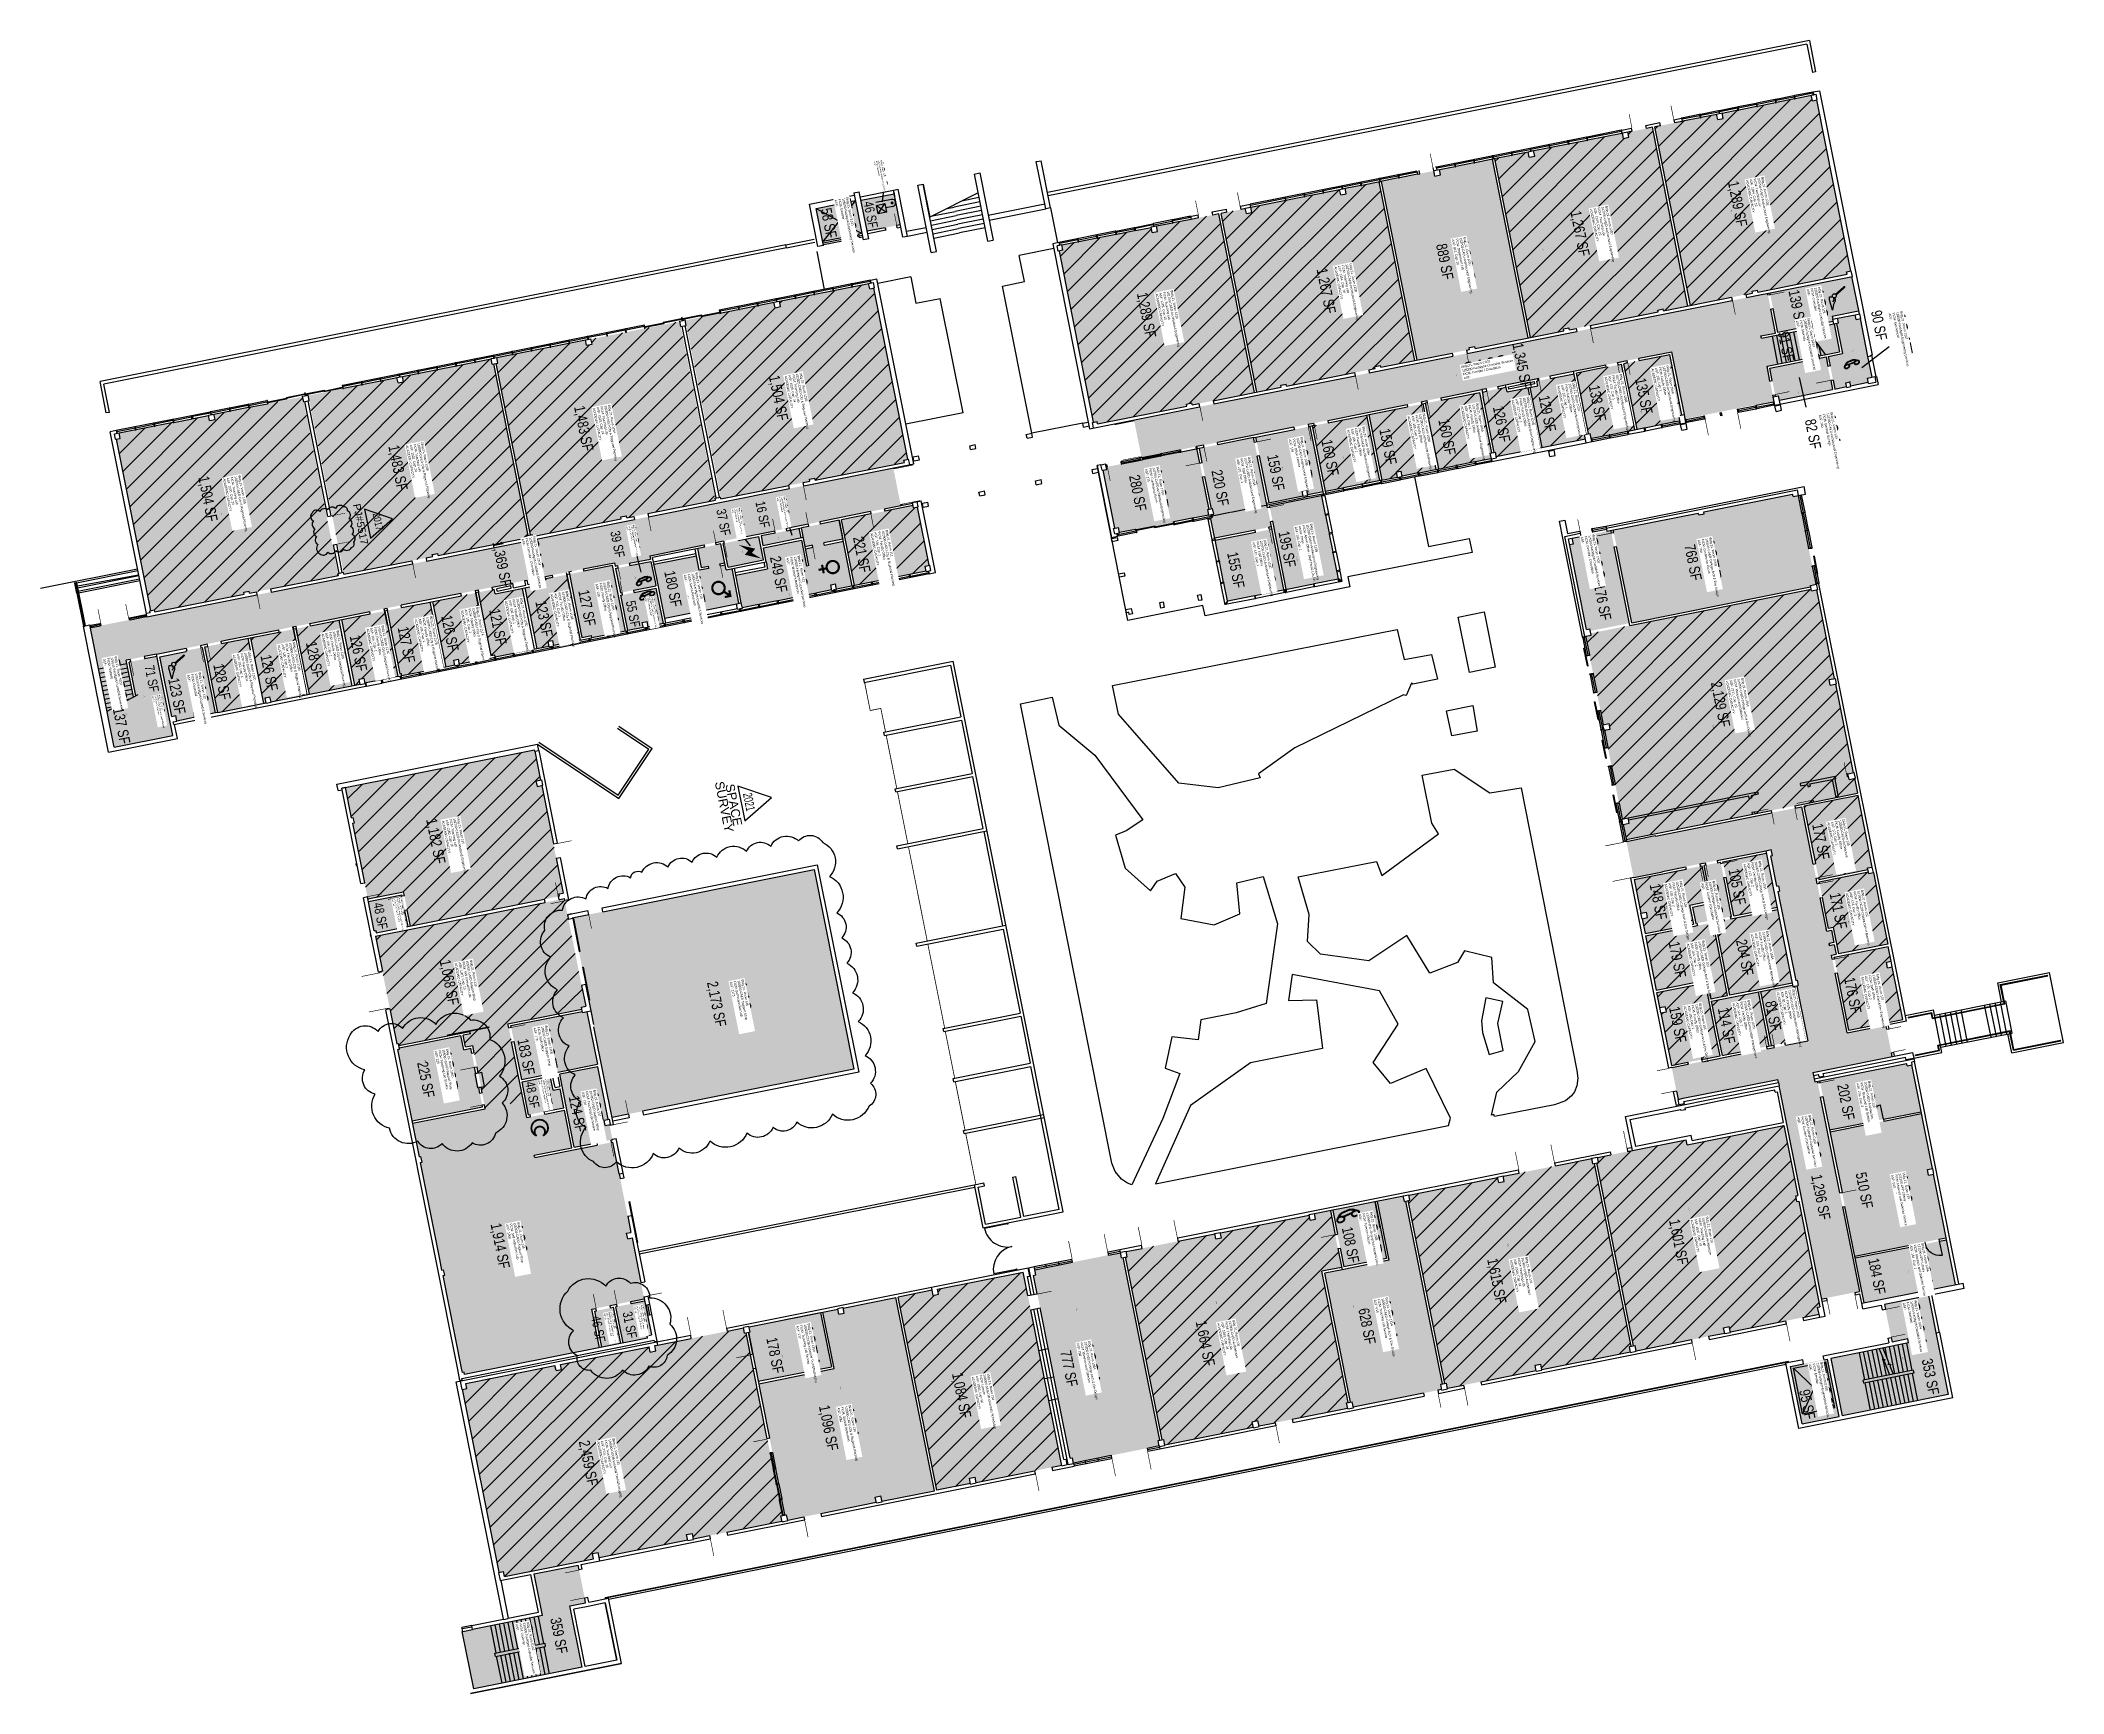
# Model space of a CAD drawing. Header units: inches. Extents: x 69202442 to 69207493, y 27670084 to 27674212.
import ezdxf
from ezdxf.enums import TextEntityAlignment as Align

# ---------------------------------------------------------------- set-up
doc = ezdxf.new("R2010")
doc.units = ezdxf.units.IN
doc.header["$LTSCALE"] = 10
doc.header["$MEASUREMENT"] = 0
doc.layers.get('0').update_dxf_attribs({"linetype": 'CONTINUOUS'})
for name, color, linetype in [('A-DOOR', 2, 'CONTINUOUS'), ('A-FLOR', 3, 'CONTINUOUS'), ('A-GLAZ', 1, 'CONTINUOUS'), ('A-IDEN-ICON', 4, 'CONTINUOUS'), ('A-IDEN-RNUM', 7, 'CONTINUOUS'), ('A-IDEN-SNUM', 4, 'CONTINUOUS'), ('A-IDEN-VNUM', 4, 'CONTINUOUS'), ('A-SITE', 3, 'CONTINUOUS'), ('A-WALL', 5, 'CONTINUOUS'), ('AREA-TEXT', 3, 'CONTINUOUS'), ('Rooms-Capacity', 4, 'CONTINUOUS'), ('Rooms-Category-Color', 7, 'CONTINUOUS'), ('Rooms-College-Color', 7, 'CONTINUOUS'), ('Rooms-Department-Color', 7, 'CONTINUOUS'), ('Rooms-Division-Color', 7, 'CONTINUOUS'), ('Rooms-Information', 7, 'CONTINUOUS')]:
    doc.layers.add(name, color=color, linetype=linetype)
doc.layers.add('A-REV', color=1, linetype='CONTINUOUS', true_color=0xff0000)
doc.styles.add('Arial', font='arial.ttf')
doc.styles.add('CP_AREA', font='arial.ttf', dxfattribs={"height": 15})
doc.styles.add('CP_ROOMSNUMBER', font='arial.ttf', dxfattribs={"height": 1})
doc.styles.add('CP_ROOMVNUMBER', font='arial.ttf', dxfattribs={"width": 0.85, "height": 0.075})
pattern_1 = [(45, (0, 0), (-26.516504294, 26.516504294), [])]

# ---------------------------------------------------------------- blocks, each defined once
blk = doc.blocks.new('CPCUST')
for p, q in [((0.017, -0.064), (0.02, -0.047)), ((0.036, -0.07), (0.017, -0.064)), ((0.026, -0.041), (0.045, -0.041)), ((0.03, -0.034), (0.038, -0.03)), ((0.112, -0.063), (0.036, -0.07)), ((0.038, -0.03), (0.053, -0.032)), ((0.045, -0.041), (0.054, -0.051)), ((0.053, -0.032), (0.075, -0.048)), ((0.075, -0.048), (0.112, -0.063))]:
    blk.add_line(p, q)
at = {"const_width": 0.015}
blk.add_lwpolyline([(-0.03, 0.05), (0.01, -0.019)], dxfattribs=at)
at = {"const_width": 0.0075}
blk.add_lwpolyline([(-0.033, 0.048, 1), (-0.027, 0.052, 1)], format="xyb", close=True, dxfattribs=at)
blk.add_circle((0.016, -0.031), 0.0141)
blk = doc.blocks.new('CPELECT')
blk.add_lwpolyline([(0.062, 0.063, 0, 0.03, 0), (0.01, -0.017, 0.03, 0.03, 0), (-0.01, 0.007, 0.03, 0, 0), (-0.062, -0.073, 0.03, 0, 0)], format="xyseb")
blk = doc.blocks.new('CPPHONE')
for p, q in [((0.01, 0.025), (-0.02, -0.025)), ((0.017, 0.028), (-0.018, -0.033))]:
    blk.add_line(p, q)
for points in [[(0.036, 0.057), (0.042, 0.031), (0.038, 0.011), (0.008, -0.041), (-0.008, -0.056), (-0.034, -0.064)], [(0.033, 0.047), (0.037, 0.031), (0.033, 0.013), (0.004, -0.038), (-0.011, -0.051), (-0.026, -0.057)]]:
    blk.add_lwpolyline(points)
for points in [[(0.029, 0.079, 0.139889), (0.022, 0.08, 0.107118), (0.012, 0.078, 0.079812), (0.004, 0.072, 0.067459), (-0.003, 0.063, 0.067459), (-0.008, 0.051, 0.079812), (-0.009, 0.041, 0.107118), (-0.006, 0.032, 0.139889), (-0.001, 0.027, 0.139889), (0.006, 0.025, 0.107118), (0.015, 0.027, 0.079812), (0.024, 0.033, 0.067459), (0.031, 0.043, 0.067459), (0.036, 0.054, 0.079812), (0.037, 0.064, 0.107118), (0.034, 0.073, 0.139889)], [(0.026, 0.074, 0.139889), (0.022, 0.075, 0.107118), (0.014, 0.074, 0.079812), (0.007, 0.069, 0.067459), (0.001, 0.06, 0.067459), (-0.003, 0.05, 0.079812), (-0.004, 0.042, 0.107118), (-0.002, 0.034, 0.139889), (0.001, 0.031, 0.139889), (0.006, 0.03, 0.107118), (0.013, 0.032, 0.079812), (0.02, 0.037, 0.067459), (0.027, 0.045, 0.067459), (0.031, 0.055, 0.079812), (0.032, 0.064, 0.107118), (0.03, 0.071, 0.139889)], [(-0.026, -0.017, 0.139889), (-0.033, -0.015, 0.107118), (-0.043, -0.017, 0.079812), (-0.051, -0.023, 0.067459), (-0.058, -0.033, 0.067459), (-0.063, -0.044, 0.079812), (-0.064, -0.054, 0.107118), (-0.061, -0.063, 0.139889), (-0.056, -0.069, 0.139889), (-0.049, -0.07, 0.107118), (-0.04, -0.068, 0.079812), (-0.031, -0.062, 0.067459), (-0.024, -0.053, 0.067459), (-0.019, -0.041, 0.079812), (-0.018, -0.031, 0.107118), (-0.021, -0.022, 0.139889)], [(-0.029, -0.021, 0.139889), (-0.033, -0.02, 0.107118), (-0.041, -0.022, 0.079812), (-0.048, -0.027, 0.067459), (-0.054, -0.035, 0.067459), (-0.058, -0.045, 0.079812), (-0.059, -0.054, 0.107118), (-0.057, -0.061, 0.139889), (-0.054, -0.064, 0.139889), (-0.049, -0.065, 0.107118), (-0.042, -0.064, 0.079812), (-0.035, -0.059, 0.067459), (-0.028, -0.05, 0.067459), (-0.024, -0.04, 0.079812), (-0.023, -0.032, 0.107118), (-0.025, -0.024, 0.139889)]]:
    blk.add_lwpolyline(points, format="xyb", close=True)
blk = doc.blocks.new('CPWOMEN')
at = {"const_width": 0.015}
blk.add_lwpolyline([(-0.0375, 0, 1), (0.0475, 0, 1)], format="xyb", close=True, dxfattribs=at)
for points in [[(-0.025, -0.07), (0.035, -0.07)], [(0.005, -0.04), (0.005, -0.1)]]:
    blk.add_lwpolyline(points, dxfattribs=at)
blk = doc.blocks.new('CPMEN')
at = {"const_width": 0.015}
blk.add_lwpolyline([(-0.058, -0.02, 1), (0.028, -0.02, 1)], format="xyb", close=True, dxfattribs=at)
for points in [[(0.015, 0.01), (0.055, 0.05)], [(0.055, 0.01), (0.055, 0.05), (0.015, 0.05)]]:
    blk.add_lwpolyline(points, dxfattribs=at)
blk = doc.blocks.new('CPELEV')
at = {"color": 0, "linetype": 'ByBlock'}
for p, q in [((-0.035, 0.03), (-0.035, -0.08)), ((0.015, 0.03), (0.015, -0.02)), ((-0.015, -0.08), (-0.015, -0.02)), ((-0.015, -0.02), (0.045, -0.02)), ((-0.015, -0.08), (0.045, -0.02)), ((0.045, -0.08), (-0.015, -0.02)), ((0.045, -0.08), (-0.015, -0.08)), ((0.045, -0.02), (0.045, -0.08))]:
    blk.add_line(p, q, dxfattribs=at)
at = {"color": 0, "linetype": 'ByBlock', "const_width": 0.0106}
blk.add_lwpolyline([(-0.015, 0.03, 1), (-0.005, 0.03, 1)], format="xyb", close=True, dxfattribs=at)
at = {"color": 0, "linetype": 'ByBlock'}
blk.add_arc((-0.01, 0.03), 0.025, 0, 180, dxfattribs=at)
blk = doc.blocks.new('CPBATH')
at = {"color": 0, "linetype": 'ByBlock', "const_width": 0.0127}
for points in [[(0.057, 0.017, 0.861492), (-0.055, 0, 1)], [(-0.055, 0, 0.726902), (0.049, -0.034, 1)], [(0.057, 0.017, 0.729002), (-0.008, -0.004, 1)], [(-0.008, -0.004, 0.609468), (0.049, -0.034, 1)]]:
    blk.add_lwpolyline(points, format="xyb", dxfattribs=at)
at = {"color": 0, "linetype": 'ByBlock', "const_width": 0.00637}
for points in [[(0.054, 0.015, 1), (0.06, 0.018, 1)], [(0.046, -0.035, 1), (0.051, -0.032, 1)]]:
    blk.add_lwpolyline(points, format="xyb", close=True, dxfattribs=at)
blk = doc.blocks.new('ProjectRev')
at = {"transparency": 16777216}
blk.add_lwpolyline([(0, 0.122), (-0.122, -0.089), (0.122, -0.089)], close=True, dxfattribs=at)
at = {"transparency": 16777216, "insert": (-0.18, -0.115), "char_height": 0.0625, "attachment_point": 1, "style": 'Arial'}
blk.add_mtext_dynamic_manual_height_columns('PJ#', width=0.24749, gutter_width=0.312, heights=[0], dxfattribs=at)
at = {"transparency": 16777216, "style": 'Arial', "width": 0.75}
blk.add_attdef('YEAR', text='', height=0.0625, dxfattribs=at).set_placement((0, 0), align=Align.MIDDLE_CENTER)
at = {"transparency": 16777216, "style": 'Arial'}
blk.add_attdef('PROJECT', text='', height=0.0625, dxfattribs=at).set_placement((-0.028, -0.115), align=Align.TOP_LEFT)
blk = doc.blocks.new('Space Revision')
at = {"layer": 'A-REV', "transparency": 16777216}
blk.add_lwpolyline([(0, 2.54), (-1.47, 0), (1.47, 0)], close=True, dxfattribs=at)
at = {"layer": 'A-REV', "transparency": 16777216, "insert": (0, -0.27), "char_height": 0.75, "attachment_point": 2, "line_spacing_factor": 0.65, "style": 'Arial'}
blk.add_mtext_dynamic_manual_height_columns('SPACE\\PSURVEY', width=1.2391, gutter_width=0.0182, heights=[0], dxfattribs=at)
at = {"layer": 'A-REV', "transparency": 16777216, "style": 'Arial', "width": 0.65}
blk.add_attdef('YEAR', text='', height=0.75, dxfattribs=at).set_placement((0, 0.65), align=Align.MIDDLE_CENTER)
at = {"layer": 'A-REV', "style": 'Arial', "flags": 1}
blk.add_attdef('UPDATES', text='', height=0.75, dxfattribs=at).set_placement((1.5, 1.08), align=Align.TOP_LEFT)

msp = doc.modelspace()

# ---------------------------------------------------------------- hatches: boundary and pattern name
at = {"layer": 'Rooms-Capacity'}
h = msp.add_hatch(dxfattribs=at)
h.set_pattern_fill('ANSI31', color=256, scale=300, style=0)
h.set_pattern_definition(pattern_1)
h.paths.add_polyline_path([(69206866.5, 27674061.8), (69206876.3, 27674063.8), (69206961.6, 27673636.2), (69206951.8, 27673634.2), (69206953, 27673628.4), (69206784.3, 27673594.7), (69206745.1, 27673586.9), (69206730.4, 27673583.9), (69206729.4, 27673588.8), (69206715.7, 27673586.1), (69206716.7, 27673581.2), (69206700, 27673577.9), (69206664.7, 27673570.8), (69206561.7, 27673550.3), (69206472.7, 27673996.5), (69206627.6, 27674027.4), (69206630.1, 27674014.6), (69206643.9, 27674017.4), (69206641.3, 27674030.1), (69206863.9, 27674074.6)])
h = msp.add_hatch(dxfattribs=at)
h.set_pattern_fill('ANSI31', color=256, scale=300, style=0)
h.set_pattern_definition(pattern_1)
h.paths.add_polyline_path([(69206072.5, 27673916.6), (69206161.6, 27673470.4), (69206245.9, 27673487.2), (69206245, 27673492.1), (69206258.7, 27673494.9), (69206259.7, 27673490), (69206276.3, 27673493.3), (69206300.9, 27673498.2), (69206311.7, 27673500.3), (69206340.1, 27673506), (69206438.2, 27673525.6), (69206444, 27673526.8), (69206481.3, 27673534.2), (69206480.3, 27673539.1), (69206494.1, 27673541.9), (69206495, 27673536.9), (69206509.7, 27673539.9), (69206549, 27673547.7), (69206555.8, 27673549.1), (69206466.8, 27673995.3), (69206406, 27673983.1), (69206408.5, 27673970.4), (69206394.8, 27673967.7), (69206392.2, 27673980.4), (69206355, 27673973), (69206349.1, 27673971.8), (69206170.6, 27673936.2), (69206173.2, 27673923.4), (69206159.4, 27673920.7), (69206156.9, 27673933.4)])
h = msp.add_hatch(dxfattribs=at)
h.set_pattern_fill('ANSI31', color=256, scale=300, style=0)
h.set_pattern_definition(pattern_1)
h.paths.add_polyline_path([(69205453.4, 27673779.7), (69205450.8, 27673792.5), (69205390, 27673780.4), (69205479.1, 27673334.2), (69205485.9, 27673335.5), (69205525.2, 27673343.4), (69205539.9, 27673346.3), (69205538.9, 27673351.2), (69205552.6, 27673353.9), (69205553.6, 27673349), (69205590.9, 27673356.5), (69205596.8, 27673357.6), (69205668.3, 27673371.9), (69205707.6, 27673379.8), (69205723.3, 27673382.9), (69205758.6, 27673389.9), (69205775.2, 27673393.3), (69205774.3, 27673398.2), (69205788, 27673400.9), (69205789, 27673396), (69205873.3, 27673412.8), (69205784.2, 27673859), (69205699.9, 27673842.2), (69205702.4, 27673829.5), (69205688.7, 27673826.7), (69205686.2, 27673839.5), (69205507.7, 27673803.8), (69205501.8, 27673802.7), (69205464.5, 27673795.2), (69205467.1, 27673782.5)])
h = msp.add_hatch(dxfattribs=at)
h.set_pattern_fill('ANSI31', color=256, scale=300, style=0)
h.set_pattern_definition(pattern_1)
h.paths.add_polyline_path([(69205384.1, 27673779.2), (69205473.2, 27673333), (69205370.2, 27673312.4), (69205334.9, 27673305.4), (69205318.2, 27673302.1), (69205317.3, 27673307), (69205303.5, 27673304.2), (69205304.5, 27673299.3), (69205207.4, 27673279.9), (69205168.2, 27673272.1), (69205081.9, 27673254.9), (69205080.7, 27673260.8), (69205070.9, 27673258.8), (69204985.6, 27673686.4), (69204995.4, 27673688.3), (69204992.8, 27673701.1), (69205215.5, 27673745.5), (69205218, 27673732.8), (69205231.7, 27673735.5), (69205229.2, 27673748.2)])
h = msp.add_hatch(dxfattribs=at)
h.set_pattern_fill('ANSI31', color=256, scale=300, style=0)
h.set_pattern_definition(pattern_1)
h.paths.add_polyline_path([(69204141.5, 27673067.2), (69204162.1, 27673071.3), (69204201.3, 27673079.1), (69204311.1, 27673101), (69204346.4, 27673108.1), (69204363.1, 27673111.4), (69204362.1, 27673116.3), (69204375.8, 27673119), (69204376.8, 27673114.1), (69204473.9, 27673133.5), (69204513.1, 27673141.3), (69204599.4, 27673158.6), (69204598.3, 27673164.5), (69204608.1, 27673166.4), (69204522.7, 27673594), (69204512.9, 27673592), (69204510.4, 27673604.8), (69204287.8, 27673560.3), (69204290.3, 27673547.6), (69204276.6, 27673544.8), (69204274, 27673557.6), (69204052.4, 27673513.4)])
h = msp.add_hatch(dxfattribs=at)
h.set_pattern_fill('ANSI31', color=256, scale=300, style=0)
h.set_pattern_definition(pattern_1)
h.paths.add_polyline_path([(69204127.7, 27673064.4), (69204038.7, 27673510.6), (69204001.4, 27673503.2), (69203995.5, 27673502), (69203817, 27673466.4), (69203819.6, 27673453.6), (69203805.9, 27673450.9), (69203803.3, 27673463.6), (69203581.7, 27673419.4), (69203584.2, 27673406.6), (69203580.3, 27673405.9), (69203665.8, 27672977.3), (69203669.8, 27672978.1), (69203670.8, 27672973.2), (69203892.4, 27673017.4), (69203891.4, 27673022.3), (69203905.1, 27673025.1), (69203906.1, 27673020.2), (69203923.8, 27673023.7), (69203959.1, 27673030.7), (69203973.8, 27673033.7), (69204013, 27673041.5), (69204084.6, 27673055.8), (69204090.5, 27673057)])
h = msp.add_hatch(dxfattribs=at)
h.set_pattern_fill('ANSI31', color=256, scale=300, style=0)
h.set_pattern_definition(pattern_1)
h.paths.add_polyline_path([(69206395.9, 27673405), (69206510.7, 27673427.9), (69206540.8, 27673276.9), (69206533, 27673275.3), (69206535.5, 27673262.6), (69206428.6, 27673241.2)])
h = msp.add_hatch(dxfattribs=at)
h.set_pattern_fill('ANSI31', color=256, scale=300, style=0)
h.set_pattern_definition(pattern_1)
h.paths.add_polyline_path([(69203200, 27672879.2), (69203237.3, 27672886.7), (69203243.2, 27672887.8), (69203341.3, 27672907.4), (69203369.7, 27672913.1), (69203405, 27672920.1), (69203415.8, 27672922.3), (69203421.7, 27672923.5), (69203420.7, 27672928.4), (69203434.4, 27672931.1), (69203435.4, 27672926.2), (69203566.8, 27672952.4), (69203572.7, 27672953.6), (69203585.4, 27672956.2), (69203624.7, 27672964), (69203657, 27672970.5), (69203656, 27672975.4), (69203660, 27672976.1), (69203574.4, 27673404.7), (69203570.5, 27673403.9), (69203568, 27673416.7), (69203483.6, 27673399.8), (69203477.7, 27673398.6), (69203346.3, 27673372.4), (69203348.9, 27673359.7), (69203335.1, 27673356.9), (69203332.6, 27673369.7), (69203154.1, 27673334), (69203148.2, 27673332.9), (69203111, 27673325.4)])
h = msp.add_hatch(dxfattribs=at)
h.set_pattern_fill('ANSI31', color=256, scale=300, style=0)
h.set_pattern_definition(pattern_1)
h.paths.add_polyline_path([(69206162, 27673346.1), (69206180.6, 27673349.8), (69206178.2, 27673361.5), (69206271.4, 27673380.1), (69206301.5, 27673229.1), (69206297.6, 27673228.3), (69206299.8, 27673217.5), (69206191.9, 27673196)])
h = msp.add_hatch(dxfattribs=at)
h.set_pattern_fill('ANSI31', color=256, scale=300, style=0)
h.set_pattern_definition(pattern_1)
h.paths.add_polyline_path([(69206277.3, 27673381.3), (69206390.1, 27673403.8), (69206422.8, 27673240.1), (69206313.9, 27673218.3), (69206311.4, 27673231.1), (69206307.4, 27673230.3)])
h = msp.add_hatch(dxfattribs=at)
h.set_pattern_fill('ANSI31', color=256, scale=300, style=0)
h.set_pattern_definition(pattern_1)
h.paths.add_polyline_path([(69203165.7, 27672872.4), (69203186.3, 27672876.5), (69203097.2, 27673322.7), (69202875.6, 27673278.5), (69202878.2, 27673265.7), (69202864.4, 27673263), (69202861.9, 27673275.7), (69202639.3, 27673231.3), (69202641.8, 27673218.5), (69202632, 27673216.6), (69202717.6, 27672788), (69202727.4, 27672790), (69202728.3, 27672785.1), (69202744, 27672788.2), (69202783.3, 27672796), (69202950.9, 27672829.5), (69202950, 27672834.4), (69202963.7, 27672837.2), (69202964.7, 27672832.3), (69202981.4, 27672835.6), (69203016.7, 27672842.6), (69203126.5, 27672864.6)])
h = msp.add_hatch(dxfattribs=at)
h.set_pattern_fill('ANSI31', color=256, scale=300, style=0)
h.set_pattern_definition(pattern_1)
h.paths.add_polyline_path([(69206036, 27673333.2), (69205939.9, 27673314), (69205904.6, 27673306.9), (69205900.7, 27673306.1), (69205933.4, 27673142.4), (69205973.6, 27673150.4), (69205979.5, 27673151.6), (69206064.8, 27673168.6), (69206062.3, 27673181.4), (69206066.2, 27673182.1)])
h = msp.add_hatch(dxfattribs=at)
h.set_pattern_fill('ANSI31', color=256, scale=300, style=0)
h.set_pattern_definition(pattern_1)
h.paths.add_polyline_path([(69206041.9, 27673334.3), (69206101.7, 27673346.3), (69206104.1, 27673334.5), (69206156.1, 27673344.9), (69206186, 27673194.8), (69206077.2, 27673173.1), (69206075, 27673183.9), (69206072.1, 27673183.3)])
h = msp.add_hatch(dxfattribs=at)
h.set_pattern_fill('ANSI31', color=256, scale=300, style=0)
h.set_pattern_definition(pattern_1)
h.paths.add_polyline_path([(69205618.3, 27673249.8), (69205753.6, 27673276.8), (69205786.3, 27673113), (69205651, 27673086)])
h = msp.add_hatch(dxfattribs=at)
h.set_pattern_fill('ANSI31', color=256, scale=300, style=0)
h.set_pattern_definition(pattern_1)
h.paths.add_polyline_path([(69205759.5, 27673278), (69205894.8, 27673305), (69205927.5, 27673141.2), (69205842.2, 27673124.2), (69205839.7, 27673136.9), (69205827.9, 27673134.6), (69205830.4, 27673121.8), (69205792.2, 27673114.2)])
h = msp.add_hatch(dxfattribs=at)
h.set_pattern_fill('ANSI31', color=256, scale=300, style=0)
h.set_pattern_definition(pattern_1)
h.paths.add_polyline_path([(69204442.5, 27673015.1), (69204621, 27673050.7), (69204622.1, 27673044.8), (69204631.9, 27673046.8), (69204660.9, 27672901.6), (69204651.1, 27672899.7), (69204653.7, 27672886.9), (69204475.2, 27672851.3)])
h = msp.add_hatch(dxfattribs=at)
h.set_pattern_fill('ANSI31', color=256, scale=300, style=0)
h.set_pattern_definition(pattern_1)
h.paths.add_polyline_path([(69203651.5, 27672844.9), (69203684.8, 27672851.6), (69203686, 27672845.7), (69203691.9, 27672846.9), (69203688.4, 27672864.5), (69203757, 27672878.2), (69203789.7, 27672714.5), (69203724, 27672701.4), (69203721.4, 27672714.1), (69203709.7, 27672711.8), (69203712.2, 27672699), (69203681.8, 27672692.9)])
h = msp.add_hatch(dxfattribs=at)
h.set_pattern_fill('ANSI31', color=256, scale=300, style=0)
h.set_pattern_definition(pattern_1)
h.paths.add_polyline_path([(69203421.6, 27672811.3), (69203529.5, 27672832.8), (69203562.2, 27672669.1), (69203488.6, 27672654.4), (69203486.1, 27672667.1), (69203474.3, 27672664.8), (69203476.9, 27672652), (69203454.3, 27672647.5)])
h = msp.add_hatch(dxfattribs=at)
h.set_pattern_fill('ANSI31', color=256, scale=300, style=0)
h.set_pattern_definition(pattern_1)
h.paths.add_polyline_path([(69203535.4, 27672834), (69203575.6, 27672842), (69203577.9, 27672830.3), (69203645.6, 27672843.8), (69203675.9, 27672691.8), (69203577.9, 27672672.2), (69203576.7, 27672678.1), (69203566.9, 27672676.1)])
h = msp.add_hatch(dxfattribs=at)
h.set_pattern_fill('ANSI31', color=256, scale=300, style=0)
h.set_pattern_definition(pattern_1)
h.paths.add_polyline_path([(69206313.1, 27672731.8), (69206863.3, 27672841.6), (69206864.1, 27672837.7), (69206877.8, 27672840.4), (69206922, 27672618.8), (69206908.3, 27672616), (69206911, 27672602.3), (69206924.8, 27672605), (69206969, 27672383.4), (69206955.3, 27672380.7), (69206958, 27672366.9), (69206971.7, 27672369.7), (69206979.2, 27672332.4), (69206401.6, 27672217.1), (69206394.1, 27672254.4), (69206408.9, 27672257.3), (69206406.1, 27672271.1), (69206391.4, 27672268.1), (69206355.6, 27672447.6), (69206347.2, 27672489.7), (69206361.9, 27672492.7), (69206359.1, 27672506.4), (69206344.4, 27672503.5), (69206337.6, 27672537.8), (69206309.6, 27672678), (69206300.4, 27672724.1), (69206314.1, 27672726.9)])
h = msp.add_hatch(dxfattribs=at)
h.set_pattern_fill('ANSI31', color=256, scale=300, style=0)
h.set_pattern_definition(pattern_1)
h.paths.add_polyline_path([(69203080.4, 27672743.2), (69203188.2, 27672764.7), (69203220.9, 27672600.9), (69203113, 27672579.4)])
h = msp.add_hatch(dxfattribs=at)
h.set_pattern_fill('ANSI31', color=256, scale=300, style=0)
h.set_pattern_definition(pattern_1)
h.paths.add_polyline_path([(69203194.1, 27672765.9), (69203302, 27672787.4), (69203334.7, 27672623.6), (69203253.3, 27672607.4), (69203250.7, 27672620.1), (69203238, 27672617.6), (69203240.5, 27672604.9), (69203226.8, 27672602.1)])
h = msp.add_hatch(dxfattribs=at)
h.set_pattern_fill('ANSI31', color=256, scale=300, style=0)
h.set_pattern_definition(pattern_1)
h.paths.add_polyline_path([(69203307.9, 27672788.6), (69203415.7, 27672810.1), (69203448.4, 27672646.4), (69203344.4, 27672625.6), (69203343.3, 27672631.5), (69203339.4, 27672630.7)])
h = msp.add_hatch(dxfattribs=at)
h.set_pattern_fill('ANSI31', color=256, scale=300, style=0)
h.set_pattern_definition(pattern_1)
h.paths.add_polyline_path([(69202852.8, 27672697.8), (69202960.7, 27672719.3), (69202993.4, 27672555.5), (69202885.5, 27672534)])
h = msp.add_hatch(dxfattribs=at)
h.set_pattern_fill('ANSI31', color=256, scale=300, style=0)
h.set_pattern_definition(pattern_1)
h.paths.add_polyline_path([(69202966.6, 27672720.5), (69203074.5, 27672742), (69203107.2, 27672578.2), (69203017.9, 27672560.4), (69203015.4, 27672573.2), (69203003.6, 27672570.8), (69203006.2, 27672558.1), (69202999.3, 27672556.7)])
h = msp.add_hatch(dxfattribs=at)
h.set_pattern_fill('ANSI31', color=256, scale=300, style=0)
h.set_pattern_definition(pattern_1)
h.paths.add_polyline_path([(69203204.3, 27672346.8), (69203219.4, 27672271.3), (69203223.3, 27672272.1), (69203226.1, 27672258.3), (69203222.2, 27672257.5), (69203259.9, 27672068.3), (69203349.2, 27672086.1), (69203351.1, 27672076.3), (69203358.2, 27672041), (69203366.2, 27672000.8), (69203700.6, 27672067.5), (69203735.9, 27672074.6), (69203737.9, 27672075), (69203737.1, 27672078.9), (69203736.7, 27672080.8), (69203747.5, 27672083), (69203730.1, 27672170.3), (69203723, 27672205.6), (69203693.9, 27672351.7), (69203683.1, 27672349.5), (69203680.3, 27672363.3), (69203691.1, 27672365.4), (69203676.8, 27672437), (69203676, 27672440.9), (69203204.3, 27672346.8), (69203194.5, 27672344.8)])
h = msp.add_hatch(dxfattribs=at)
h.set_pattern_fill('ANSI31', color=256, scale=300, style=0)
h.set_pattern_definition(pattern_1)
h.paths.add_polyline_path([(69206846, 27672299.7), (69206874.6, 27672156.5), (69206881.6, 27672121.2), (69206882.4, 27672117.3), (69207005, 27672141.8), (69207004.2, 27672145.7), (69207016, 27672148.1), (69206980.4, 27672326.5)])
h = msp.add_hatch(dxfattribs=at)
h.set_pattern_fill('ANSI31', color=256, scale=300, style=0)
h.set_pattern_definition(pattern_1)
h.paths.add_polyline_path([(69206670.2, 27672026), (69206650.8, 27672123.1), (69206643.8, 27672158.4), (69206643.2, 27672161.3), (69206751, 27672182.9), (69206752.4, 27672176), (69206753, 27672173.1), (69206759.7, 27672139.7), (69206766.7, 27672104.4), (69206767.9, 27672098.5), (69206778.1, 27672047.5)])
h = msp.add_hatch(dxfattribs=at)
h.set_pattern_fill('ANSI31', color=256, scale=300, style=0)
h.set_pattern_definition(pattern_1)
h.paths.add_polyline_path([(69206448.2, 27671981.7), (69206440.7, 27672019), (69206446, 27672020), (69206454.8, 27672021.8), (69206454.1, 27672025.7), (69206452.9, 27672031.6), (69206452.1, 27672035.5), (69206443.3, 27672033.7), (69206437.4, 27672032.6), (69206421, 27672117), (69206551, 27672142.9), (69206586.3, 27672150), (69206590.2, 27672150.8), (69206607.8, 27672062.5), (69206559.8, 27672052.9), (69206569.2, 27672005.8)])
h = msp.add_hatch(dxfattribs=at)
h.set_pattern_fill('ANSI31', color=256, scale=300, style=0)
h.set_pattern_definition(pattern_1)
h.paths.add_polyline_path([(69206883.6, 27672111.4), (69207006.2, 27672135.9), (69207007, 27672132), (69207018.7, 27672134.3), (69207054.4, 27671955.8), (69206931.8, 27671931.4), (69206918.7, 27671997.1), (69206906.9, 27671994.7)])
h = msp.add_hatch(dxfattribs=at)
h.set_pattern_fill('ANSI31', color=256, scale=300, style=0)
h.set_pattern_definition(pattern_1)
h.paths.add_polyline_path([(69203739.4, 27672067.1), (69203737.5, 27672066.7), (69203702.2, 27672059.7), (69203278.5, 27671975.1), (69203296, 27671887.8), (69203332.2, 27671706.4), (69203336.1, 27671707.2), (69203337.1, 27671702.3), (69203514.6, 27671737.7), (69203515.7, 27671731.8), (69203498.1, 27671728.3), (69203504, 27671698.9), (69203521.6, 27671702.4), (69203525.3, 27671683.8), (69203532.4, 27671648.5), (69203535.3, 27671633.8), (69203542.4, 27671598.5), (69203545.3, 27671583.8), (69203553.1, 27671544.7), (69203648.2, 27671563.6), (69203618.7, 27671711.6), (69203611.7, 27671746.9), (69203609.7, 27671756.7), (69203794.1, 27671793.5), (69203793.1, 27671798.4), (69203801.9, 27671800.2), (69203803.9, 27671800.6), (69203793.5, 27671852.5), (69203750.2, 27672069.3), (69203748.3, 27672068.9)])
h = msp.add_hatch(dxfattribs=at)
h.set_pattern_fill('ANSI31', color=256, scale=300, style=0)
h.set_pattern_definition(pattern_1)
h.paths.add_polyline_path([(69206613.6, 27671818.9), (69206604.2, 27671866), (69206476.5, 27671840.5), (69206458.8, 27671928.7), (69206457.6, 27671934.6), (69206449.4, 27671975.8), (69206579.2, 27672001.7), (69206614.5, 27672008.8), (69206618.4, 27672009.5), (69206654.8, 27671827.1), (69206648, 27671825.8), (69206620.5, 27671820.3)])
h = msp.add_hatch(dxfattribs=at)
h.set_pattern_fill('ANSI31', color=256, scale=300, style=0)
h.set_pattern_definition(pattern_1)
h.paths.add_polyline_path([(69206660.7, 27671828.3), (69206679.3, 27671832), (69206706.8, 27671837.5), (69206815.6, 27671859.2), (69206779.2, 27672041.7), (69206662.5, 27672018.4), (69206627.2, 27672011.3), (69206624.3, 27672010.7)])
h = msp.add_hatch(dxfattribs=at)
h.set_pattern_fill('ANSI31', color=256, scale=300, style=0)
h.set_pattern_definition(pattern_1)
h.paths.add_polyline_path([(69207053.9, 27671896.6), (69207051.2, 27671910.3), (69207063, 27671912.7), (69207055.5, 27671950), (69206921.2, 27671923.1), (69206922, 27671919.2), (69206929, 27671883.9), (69206957.6, 27671740.7), (69207091.9, 27671767.6), (69207065.7, 27671899)])
h = msp.add_hatch(dxfattribs=at)
h.set_pattern_fill('ANSI31', color=256, scale=300, style=0)
h.set_pattern_definition(pattern_1)
h.paths.add_polyline_path([(69206477.7, 27671834.6), (69206599.5, 27671858.9), (69206619.5, 27671758.9), (69206626.5, 27671723.6), (69206635.9, 27671676.5), (69206514.3, 27671652.2), (69206487.9, 27671783.6), (69206493, 27671784.7), (69206501.8, 27671786.4), (69206499.1, 27671800.1), (69206490.3, 27671798.4), (69206485.2, 27671797.4)])
h = msp.add_hatch(dxfattribs=at)
h.set_pattern_fill('ANSI31', color=256, scale=300, style=0)
h.set_pattern_definition(pattern_1)
h.paths.add_polyline_path([(69206614.8, 27671813), (69206731.5, 27671836.3), (69206758.5, 27671701), (69206641.8, 27671677.7)])
h = msp.add_hatch(dxfattribs=at)
h.set_pattern_fill('ANSI31', color=256, scale=300, style=0)
h.set_pattern_definition(pattern_1)
h.paths.add_polyline_path([(69206737.4, 27671837.5), (69206816.8, 27671853.4), (69206817.6, 27671849.4), (69206821.5, 27671850.2), (69206847.8, 27671718.8), (69206764.4, 27671702.2)])
h = msp.add_hatch(dxfattribs=at)
h.set_pattern_fill('ANSI31', color=256, scale=300, style=0)
h.set_pattern_definition(pattern_1)
h.paths.add_polyline_path([(69206328.3, 27671409.2), (69206332.2, 27671409.9), (69206329.7, 27671422.7), (69206551.3, 27671466.9), (69206553.9, 27671454.2), (69206795.1, 27671502.3), (69206830, 27671327.8), (69206825.1, 27671326.8), (69206827.8, 27671313.1), (69206832.7, 27671314), (69206885.4, 27671050.2), (69206879.5, 27671049.1), (69206883, 27671031.4), (69206661.6, 27670987.2), (69206659, 27671000.5), (69206644.7, 27670997.6), (69206647.4, 27670984.4), (69206426.3, 27670940.2), (69206423.6, 27670953.5), (69206419.4, 27670952.7)])
h = msp.add_hatch(dxfattribs=at)
h.set_pattern_fill('ANSI31', color=256, scale=300, style=0)
h.set_pattern_definition(pattern_1)
h.paths.add_polyline_path([(69205859, 27671328.7), (69206080.6, 27671373), (69206083.2, 27671360.2), (69206096.9, 27671363), (69206094.3, 27671375.7), (69206316, 27671419.9), (69206318.5, 27671407.2), (69206322.4, 27671408), (69206413.6, 27670951.5), (69206409.4, 27670950.6), (69206412, 27670937.4), (69206190.9, 27670893.3), (69206188.3, 27670906.5), (69206174, 27670903.7), (69206176.7, 27670890.4), (69205955.5, 27670846.3), (69205952.9, 27670859.5), (69205948.7, 27670858.7), (69205857.6, 27671315.2), (69205861.5, 27671316)])
h = msp.add_hatch(dxfattribs=at)
h.set_pattern_fill('ANSI31', color=256, scale=300, style=0)
h.set_pattern_definition(pattern_1)
h.paths.add_polyline_path([(69205152.9, 27671187.8), (69205374.5, 27671232), (69205377.1, 27671219.3), (69205390.8, 27671222), (69205388.3, 27671234.8), (69205609.9, 27671279), (69205612.4, 27671266.3), (69205626.2, 27671269), (69205623.6, 27671281.7), (69205662.9, 27671289.6), (69205691, 27671148.4), (69205642, 27671138.6), (69205707.5, 27670810.5), (69205703.3, 27670809.7), (69205706, 27670796.5), (69205484.8, 27670752.3), (69205482.2, 27670765.6), (69205468, 27670762.7), (69205470.6, 27670749.5), (69205249.5, 27670705.4), (69205246.8, 27670718.6), (69205242.7, 27670717.8), (69205151.5, 27671174.3), (69205155.5, 27671175)])
h = msp.add_hatch(dxfattribs=at)
h.set_pattern_fill('ANSI31', color=256, scale=300, style=0)
h.set_pattern_definition(pattern_1)
h.paths.add_polyline_path([(69204584.1, 27671074.3), (69204668.5, 27671091.1), (69204671, 27671078.3), (69204684.7, 27671081.1), (69204682.2, 27671093.8), (69204896, 27671136.5), (69204992.3, 27670654), (69204778.8, 27670611.4), (69204776.1, 27670624.6), (69204761.9, 27670621.8), (69204764.5, 27670608.6), (69204680.4, 27670591.8)])
h = msp.add_hatch(dxfattribs=at)
h.set_pattern_fill('ANSI31', color=256, scale=300, style=0)
h.set_pattern_definition(pattern_1)
h.paths.add_polyline_path([(69204161.9, 27670488.3), (69204155.8, 27670487), (69204112.6, 27670478.4), (69204072.7, 27670470.5), (69204070, 27670483.7), (69204065.9, 27670482.9), (69204060, 27670481.7), (69204055.8, 27670480.9), (69204057.7, 27670471.5), (69204058.5, 27670467.6), (69203837.3, 27670423.5), (69203836.5, 27670427.4), (69203834.7, 27670436.7), (69203820.5, 27670433.9), (69203822.3, 27670424.6), (69203823.1, 27670420.6), (69203720.4, 27670400.1), (69203681.2, 27670392.3), (69203600.7, 27670376.3), (69203600, 27670380.2), (69203598.2, 27670389), (69203587.4, 27670386.8), (69203496.2, 27670843.8), (69203507, 27670846), (69203504.8, 27670856.8), (69203504.4, 27670858.7), (69203727, 27670903.2), (69203727.4, 27670901.2), (69203729.6, 27670890.4), (69203743.3, 27670893.2), (69203741.2, 27670903.9), (69203740.8, 27670905.9), (69203962.2, 27670950.1), (69203962.6, 27670948.1), (69203964.9, 27670937.4), (69203968.9, 27670938.2), (69203974.7, 27670939.4), (69203978.7, 27670940.1), (69203977.1, 27670949), (69203976.4, 27670952.9), (69203983, 27670954.3), (69204067.3, 27670971.1), (69204197.8, 27670997.1), (69204198.5, 27670993.2), (69204200.3, 27670984.4), (69204204.2, 27670985.2), (69204295, 27670530.1), (69204295.3, 27670528.7), (69204291.2, 27670527.8), (69204293.8, 27670514.6), (69204205.1, 27670496.9)])
at = {"layer": 'Rooms-Category-Color', "true_color": 0xe3f498}
for points in [[(69206866.5, 27674061.8), (69206876.3, 27674063.8), (69206961.6, 27673636.2), (69206951.8, 27673634.2), (69206953, 27673628.4), (69206784.3, 27673594.7), (69206745.1, 27673586.9), (69206730.4, 27673583.9), (69206729.4, 27673588.8), (69206715.7, 27673586.1), (69206716.7, 27673581.2), (69206700, 27673577.9), (69206664.7, 27673570.8), (69206561.7, 27673550.3), (69206472.7, 27673996.5), (69206627.6, 27674027.4), (69206630.1, 27674014.6), (69206643.9, 27674017.4), (69206641.3, 27674030.1), (69206863.9, 27674074.6)], [(69206072.5, 27673916.6), (69206161.6, 27673470.4), (69206245.9, 27673487.2), (69206245, 27673492.1), (69206258.7, 27673494.9), (69206259.7, 27673490), (69206276.3, 27673493.3), (69206300.9, 27673498.2), (69206311.7, 27673500.3), (69206340.1, 27673506), (69206438.2, 27673525.6), (69206444, 27673526.8), (69206481.3, 27673534.2), (69206480.3, 27673539.1), (69206494.1, 27673541.9), (69206495, 27673536.9), (69206509.7, 27673539.9), (69206549, 27673547.7), (69206555.8, 27673549.1), (69206466.8, 27673995.3), (69206406, 27673983.1), (69206408.5, 27673970.4), (69206394.8, 27673967.7), (69206392.2, 27673980.4), (69206355, 27673973), (69206349.1, 27673971.8), (69206170.6, 27673936.2), (69206173.2, 27673923.4), (69206159.4, 27673920.7), (69206156.9, 27673933.4)], [(69205924.1, 27673873.7), (69205921.5, 27673886.4), (69205790.1, 27673860.2), (69205879.2, 27673414), (69205967.4, 27673431.6), (69206002.7, 27673438.7), (69206010.6, 27673440.2), (69206009.6, 27673445.2), (69206013.5, 27673445.9), (69206019.4, 27673447.1), (69206023.3, 27673447.9), (69206024.3, 27673443), (69206056.7, 27673449.4), (69206095.9, 27673457.3), (69206155.7, 27673469.2), (69206066.7, 27673915.4), (69205935.3, 27673889.2), (69205937.8, 27673876.4), (69205933.9, 27673875.7), (69205928, 27673874.5)], [(69205453.4, 27673779.7), (69205450.8, 27673792.5), (69205390, 27673780.4), (69205479.1, 27673334.2), (69205485.9, 27673335.5), (69205525.2, 27673343.4), (69205539.9, 27673346.3), (69205538.9, 27673351.2), (69205552.6, 27673353.9), (69205553.6, 27673349), (69205590.9, 27673356.5), (69205596.8, 27673357.6), (69205668.3, 27673371.9), (69205707.6, 27673379.8), (69205723.3, 27673382.9), (69205758.6, 27673389.9), (69205775.2, 27673393.3), (69205774.3, 27673398.2), (69205788, 27673400.9), (69205789, 27673396), (69205873.3, 27673412.8), (69205784.2, 27673859), (69205699.9, 27673842.2), (69205702.4, 27673829.5), (69205688.7, 27673826.7), (69205686.2, 27673839.5), (69205507.7, 27673803.8), (69205501.8, 27673802.7), (69205464.5, 27673795.2), (69205467.1, 27673782.5)], [(69205384.1, 27673779.2), (69205473.2, 27673333), (69205370.2, 27673312.4), (69205334.9, 27673305.4), (69205318.2, 27673302.1), (69205317.3, 27673307), (69205303.5, 27673304.2), (69205304.5, 27673299.3), (69205207.4, 27673279.9), (69205168.2, 27673272.1), (69205081.9, 27673254.9), (69205080.7, 27673260.8), (69205070.9, 27673258.8), (69204985.6, 27673686.4), (69204995.4, 27673688.3), (69204992.8, 27673701.1), (69205215.5, 27673745.5), (69205218, 27673732.8), (69205231.7, 27673735.5), (69205229.2, 27673748.2)], [(69204141.5, 27673067.2), (69204162.1, 27673071.3), (69204201.3, 27673079.1), (69204311.1, 27673101), (69204346.4, 27673108.1), (69204363.1, 27673111.4), (69204362.1, 27673116.3), (69204375.8, 27673119), (69204376.8, 27673114.1), (69204473.9, 27673133.5), (69204513.1, 27673141.3), (69204599.4, 27673158.6), (69204598.3, 27673164.5), (69204608.1, 27673166.4), (69204522.7, 27673594), (69204512.9, 27673592), (69204510.4, 27673604.8), (69204287.8, 27673560.3), (69204290.3, 27673547.6), (69204276.6, 27673544.8), (69204274, 27673557.6), (69204052.4, 27673513.4)], [(69204127.7, 27673064.4), (69204038.7, 27673510.6), (69204001.4, 27673503.2), (69203995.5, 27673502), (69203817, 27673466.4), (69203819.6, 27673453.6), (69203805.9, 27673450.9), (69203803.3, 27673463.6), (69203581.7, 27673419.4), (69203584.2, 27673406.6), (69203580.3, 27673405.9), (69203665.8, 27672977.3), (69203669.8, 27672978.1), (69203670.8, 27672973.2), (69203892.4, 27673017.4), (69203891.4, 27673022.3), (69203905.1, 27673025.1), (69203906.1, 27673020.2), (69203923.8, 27673023.7), (69203959.1, 27673030.7), (69203973.8, 27673033.7), (69204013, 27673041.5), (69204084.6, 27673055.8), (69204090.5, 27673057)], [(69203200, 27672879.2), (69203237.3, 27672886.7), (69203243.2, 27672887.8), (69203341.3, 27672907.4), (69203369.7, 27672913.1), (69203405, 27672920.1), (69203415.8, 27672922.3), (69203421.7, 27672923.5), (69203420.7, 27672928.4), (69203434.4, 27672931.1), (69203435.4, 27672926.2), (69203566.8, 27672952.4), (69203572.7, 27672953.6), (69203585.4, 27672956.2), (69203624.7, 27672964), (69203657, 27672970.5), (69203656, 27672975.4), (69203660, 27672976.1), (69203574.4, 27673404.7), (69203570.5, 27673403.9), (69203568, 27673416.7), (69203483.6, 27673399.8), (69203477.7, 27673398.6), (69203346.3, 27673372.4), (69203348.9, 27673359.7), (69203335.1, 27673356.9), (69203332.6, 27673369.7), (69203154.1, 27673334), (69203148.2, 27673332.9), (69203111, 27673325.4)], [(69203165.7, 27672872.4), (69203186.3, 27672876.5), (69203097.2, 27673322.7), (69202875.6, 27673278.5), (69202878.2, 27673265.7), (69202864.4, 27673263), (69202861.9, 27673275.7), (69202639.3, 27673231.3), (69202641.8, 27673218.5), (69202632, 27673216.6), (69202717.6, 27672788), (69202727.4, 27672790), (69202728.3, 27672785.1), (69202744, 27672788.2), (69202783.3, 27672796), (69202950.9, 27672829.5), (69202950, 27672834.4), (69202963.7, 27672837.2), (69202964.7, 27672832.3), (69202981.4, 27672835.6), (69203016.7, 27672842.6), (69203126.5, 27672864.6)], [(69203204.3, 27672346.8), (69203219.4, 27672271.3), (69203223.3, 27672272.1), (69203226.1, 27672258.3), (69203222.2, 27672257.5), (69203259.9, 27672068.3), (69203349.2, 27672086.1), (69203351.1, 27672076.3), (69203358.2, 27672041), (69203366.2, 27672000.8), (69203700.6, 27672067.5), (69203735.9, 27672074.6), (69203737.9, 27672075), (69203737.1, 27672078.9), (69203736.7, 27672080.8), (69203747.5, 27672083), (69203730.1, 27672170.3), (69203723, 27672205.6), (69203693.9, 27672351.7), (69203683.1, 27672349.5), (69203680.3, 27672363.3), (69203691.1, 27672365.4), (69203676.8, 27672437), (69203676, 27672440.9), (69203204.3, 27672346.8), (69203194.5, 27672344.8)], [(69203770, 27672021.2), (69204374.1, 27672141.8), (69204473.5, 27671643.6), (69203869.5, 27671523)], [(69203360.3, 27671999.6), (69203352.3, 27672039.8), (69203345.3, 27672075.1), (69203344.5, 27672079), (69203261.1, 27672062.4), (69203275.8, 27671988.8), (69203279.7, 27671989.6), (69203280.1, 27671987.7), (69203280.9, 27671983.7)], [(69203739.4, 27672067.1), (69203737.5, 27672066.7), (69203702.2, 27672059.7), (69203278.5, 27671975.1), (69203296, 27671887.8), (69203332.2, 27671706.4), (69203336.1, 27671707.2), (69203337.1, 27671702.3), (69203514.6, 27671737.7), (69203515.7, 27671731.8), (69203498.1, 27671728.3), (69203504, 27671698.9), (69203521.6, 27671702.4), (69203525.3, 27671683.8), (69203532.4, 27671648.5), (69203535.3, 27671633.8), (69203542.4, 27671598.5), (69203545.3, 27671583.8), (69203553.1, 27671544.7), (69203648.2, 27671563.6), (69203618.7, 27671711.6), (69203611.7, 27671746.9), (69203609.7, 27671756.7), (69203794.1, 27671793.5), (69203793.1, 27671798.4), (69203801.9, 27671800.2), (69203803.9, 27671800.6), (69203793.5, 27671852.5), (69203750.2, 27672069.3), (69203748.3, 27672068.9)], [(69203499.3, 27671691.8), (69203516.9, 27671695.4), (69203519.5, 27671682.6), (69203526.5, 27671647.3), (69203546.1, 27671549.2), (69203370.5, 27671514.2), (69203334.9, 27671692.7), (69203338.8, 27671693.5), (69203338.2, 27671696.4), (69203492.2, 27671727.1)], [(69207114.6, 27671653.8), (69207102.9, 27671651.5), (69207101.7, 27671657.3), (69206885, 27671614.1), (69206909.4, 27671491.5), (69207137.9, 27671537.1)], [(69203738.9, 27671630.6), (69203775.3, 27671448.2), (69203831.2, 27671459.3), (69203866.5, 27671466.4), (69203870.4, 27671467.1), (69203870.2, 27671468.1), (69203863, 27671504.4), (69203861, 27671504), (69203852.2, 27671502.3), (69203849.5, 27671516), (69203858.3, 27671517.7), (69203860.2, 27671518.1), (69203834, 27671649.5)], [(69203500.7, 27670882.5), (69203501.1, 27670880.5), (69203838.5, 27670947.8), (69203819.3, 27671043.9), (69203829.1, 27671045.9), (69203864.4, 27671052.9), (69203881.1, 27671056.3), (69203916.4, 27671063.3), (69203949.7, 27671070), (69203948.7, 27671074.9), (69203941.7, 27671110.2), (69203919.4, 27671222), (69203917.4, 27671221.6), (69203908.6, 27671219.8), (69203905.8, 27671233.6), (69203914.7, 27671235.3), (69203916.6, 27671235.7), (69203889.8, 27671370.1), (69203887.4, 27671381.8), (69203871.6, 27671461.3), (69203867.7, 27671460.5), (69203832.4, 27671453.4), (69203676.4, 27671422.3), (69203675.3, 27671428.2), (69203769.4, 27671447), (69203750.6, 27671541.1), (69203701.6, 27671531.3), (69203666.3, 27671524.3), (69203656.5, 27671522.3), (69203648.3, 27671563.5), (69203371.7, 27671508.3), (69203388.5, 27671424), (69203392.5, 27671424.8), (69203393.6, 27671418.9), (69203395.2, 27671411), (69203391.3, 27671410.3), (69203439.4, 27671169), (69203444.9, 27671141.6), (69203448.8, 27671142.3), (69203450.4, 27671134.5), (69203451.6, 27671128.6), (69203447.7, 27671127.8), (69203493.9, 27670896.4), (69203496, 27670885.6), (69203499.9, 27670886.4)], [(69206328.3, 27671409.2), (69206332.2, 27671409.9), (69206329.7, 27671422.7), (69206551.3, 27671466.9), (69206553.9, 27671454.2), (69206795.1, 27671502.3), (69206830, 27671327.8), (69206825.1, 27671326.8), (69206827.8, 27671313.1), (69206832.7, 27671314), (69206885.4, 27671050.2), (69206879.5, 27671049.1), (69206883, 27671031.4), (69206661.6, 27670987.2), (69206659, 27671000.5), (69206644.7, 27670997.6), (69206647.4, 27670984.4), (69206426.3, 27670940.2), (69206423.6, 27670953.5), (69206419.4, 27670952.7)], [(69205859, 27671328.7), (69206080.6, 27671373), (69206083.2, 27671360.2), (69206096.9, 27671363), (69206094.3, 27671375.7), (69206316, 27671419.9), (69206318.5, 27671407.2), (69206322.4, 27671408), (69206413.6, 27670951.5), (69206409.4, 27670950.6), (69206412, 27670937.4), (69206190.9, 27670893.3), (69206188.3, 27670906.5), (69206174, 27670903.7), (69206176.7, 27670890.4), (69205955.5, 27670846.3), (69205952.9, 27670859.5), (69205948.7, 27670858.7), (69205857.6, 27671315.2), (69205861.5, 27671316)], [(69205780.5, 27671313.1), (69205845.3, 27671326), (69205847.8, 27671313.2), (69205851.7, 27671314), (69205942.8, 27670857.5), (69205938.7, 27670856.7), (69205941.3, 27670843.5), (69205720.2, 27670799.3), (69205717.5, 27670812.5), (69205713.4, 27670811.7), (69205649.1, 27671133.9), (69205809.9, 27671166)], [(69205152.9, 27671187.8), (69205374.5, 27671232), (69205377.1, 27671219.3), (69205390.8, 27671222), (69205388.3, 27671234.8), (69205609.9, 27671279), (69205612.4, 27671266.3), (69205626.2, 27671269), (69205623.6, 27671281.7), (69205662.9, 27671289.6), (69205691, 27671148.4), (69205642, 27671138.6), (69205707.5, 27670810.5), (69205703.3, 27670809.7), (69205706, 27670796.5), (69205484.8, 27670752.3), (69205482.2, 27670765.6), (69205468, 27670762.7), (69205470.6, 27670749.5), (69205249.5, 27670705.4), (69205246.8, 27670718.6), (69205242.7, 27670717.8), (69205151.5, 27671174.3), (69205155.5, 27671175)], [(69203891.4, 27670958.4), (69203844.3, 27670949), (69203826.3, 27671039.2), (69203830.3, 27671040), (69203865.6, 27671047.1), (69203873.4, 27671048.6)], [(69203956.9, 27670977.6), (69203967.7, 27670979.8), (69203950.9, 27671064.1), (69203917.5, 27671057.4), (69203879.3, 27671049.8), (69203897.3, 27670959.6), (69203958.1, 27670971.7)], [(69204395.8, 27671036.7), (69204433.1, 27671044.1), (69204435.7, 27671031.4), (69204449.4, 27671034.1), (69204446.8, 27671046.8), (69204578.2, 27671073.1), (69204674.6, 27670590.6), (69204543.4, 27670564.4), (69204540.8, 27670577.7), (69204526.5, 27670574.8), (69204529.2, 27670561.6), (69204308, 27670517.4), (69204305.4, 27670530.7), (69204301.2, 27670529.8), (69204235.7, 27670857.9), (69204424, 27670895.5)], [(69204161.9, 27670488.3), (69204155.8, 27670487), (69204112.6, 27670478.4), (69204072.7, 27670470.5), (69204070, 27670483.7), (69204065.9, 27670482.9), (69204060, 27670481.7), (69204055.8, 27670480.9), (69204057.7, 27670471.5), (69204058.5, 27670467.6), (69203837.3, 27670423.5), (69203836.5, 27670427.4), (69203834.7, 27670436.7), (69203820.5, 27670433.9), (69203822.3, 27670424.6), (69203823.1, 27670420.6), (69203720.4, 27670400.1), (69203681.2, 27670392.3), (69203600.7, 27670376.3), (69203600, 27670380.2), (69203598.2, 27670389), (69203587.4, 27670386.8), (69203496.2, 27670843.8), (69203507, 27670846), (69203504.8, 27670856.8), (69203504.4, 27670858.7), (69203727, 27670903.2), (69203727.4, 27670901.2), (69203729.6, 27670890.4), (69203743.3, 27670893.2), (69203741.2, 27670903.9), (69203740.8, 27670905.9), (69203962.2, 27670950.1), (69203962.6, 27670948.1), (69203964.9, 27670937.4), (69203968.9, 27670938.2), (69203974.7, 27670939.4), (69203978.7, 27670940.1), (69203977.1, 27670949), (69203976.4, 27670952.9), (69203983, 27670954.3), (69204067.3, 27670971.1), (69204197.8, 27670997.1), (69204198.5, 27670993.2), (69204200.3, 27670984.4), (69204204.2, 27670985.2), (69204295, 27670530.1), (69204295.3, 27670528.7), (69204291.2, 27670527.8), (69204293.8, 27670514.6), (69204205.1, 27670496.9)], [(69204234.6, 27670863.8), (69204228.1, 27670896.1), (69204221.1, 27670931.4), (69204210.1, 27670986.3), (69204214, 27670987.1), (69204212.3, 27670995.9), (69204211.5, 27670999.9), (69204390, 27671035.5), (69204417, 27670900.2)]]:
    msp.add_hatch(color=61, dxfattribs=at).paths.add_polyline_path(points)
at = {"layer": 'Rooms-Category-Color', "true_color": 0xadadad}
for points in [[(69204491.2, 27673813), (69204573.6, 27673829.5), (69204589.1, 27673752), (69204506.7, 27673735.6)], [(69204379, 27673792.7), (69204477.1, 27673812.3), (69204493.5, 27673729.9), (69204395.4, 27673710.3)], [(69206739.1, 27673468.6), (69206767.6, 27673326.2), (69206768.3, 27673322.3), (69206770.5, 27673311.5), (69206548.9, 27673267.3), (69206546.7, 27673278.1), (69206515.4, 27673435), (69206439.9, 27673419.9), (69206381, 27673408.1), (69206271.2, 27673386.2), (69206235.9, 27673379.2), (69206215.3, 27673375.1), (69206180, 27673368), (69206100.6, 27673352.2), (69206040.8, 27673340.2), (69205938.8, 27673319.9), (69205903.5, 27673312.8), (69205889.7, 27673310.1), (69205854.4, 27673303), (69205656.3, 27673263.5), (69205621, 27673256.4), (69205607.3, 27673253.7), (69205572, 27673246.7), (69205323.9, 27673197.1), (69205288.6, 27673190.1), (69205191.5, 27673170.7), (69205172.7, 27673264.8), (69205209, 27673272.1), (69205336.5, 27673297.5), (69205371.8, 27673304.6), (69205487.5, 27673327.7), (69205526.7, 27673335.5), (69205669.9, 27673364.1), (69205709.1, 27673371.9), (69205724.8, 27673375), (69205760.1, 27673382.1), (69205969, 27673423.8), (69206004.3, 27673430.8), (69206058.2, 27673441.6), (69206097.5, 27673449.4), (69206277.9, 27673485.5), (69206302.4, 27673490.3), (69206313.2, 27673492.5), (69206341.7, 27673498.2), (69206511.3, 27673532), (69206550.5, 27673539.9), (69206666.3, 27673563), (69206701.6, 27673570), (69206746.7, 27673579), (69206754.5, 27673580.6), (69206755.3, 27673576.7), (69206762.3, 27673541.4), (69206774.3, 27673481.5), (69206738, 27673474.3)], [(69206915.7, 27673524), (69206981.4, 27673537.2), (69206964.4, 27673622.5), (69206807.5, 27673591.2), (69206801.6, 27673590), (69206785.9, 27673586.8), (69206760.4, 27673581.8), (69206761.2, 27673577.8), (69206768.2, 27673542.5), (69206780.2, 27673482.7), (69206827.2, 27673492.1), (69206853.7, 27673497.4), (69206859.6, 27673498.6), (69206918.4, 27673510.3)], [(69206926.5, 27673505.8), (69206931.4, 27673506.8), (69206929, 27673518.5), (69206973.2, 27673527.4), (69206975.5, 27673515.6), (69206985.3, 27673517.5), (69207014.5, 27673371.4), (69207003.7, 27673369.3), (69207005.9, 27673358.5), (69206961.7, 27673349.7), (69206959.8, 27673359.5), (69206950, 27673357.5), (69206951.9, 27673347.7), (69206922.5, 27673341.8), (69206906.2, 27673423.2), (69206941.6, 27673430.3)], [(69206920.6, 27673504.6), (69206934.5, 27673435), (69206753.1, 27673398.8), (69206739.2, 27673468.4)], [(69202708.1, 27672773.9), (69202708.3, 27672772.9), (69202745.6, 27672780.4), (69202784.8, 27672788.2), (69202982.9, 27672827.7), (69203018.2, 27672834.8), (69203128.1, 27672856.7), (69203167.3, 27672864.5), (69203342.8, 27672899.6), (69203371.3, 27672905.3), (69203406.6, 27672912.3), (69203417.3, 27672914.5), (69203430.1, 27672917), (69203587, 27672948.3), (69203626.2, 27672956.1), (69203925.3, 27673015.9), (69203960.6, 27673022.9), (69203975.3, 27673025.8), (69204014.6, 27673033.7), (69204163.6, 27673063.4), (69204202.9, 27673071.2), (69204312.7, 27673093.2), (69204348, 27673100.2), (69204475.5, 27673125.7), (69204514.7, 27673133.5), (69204571.6, 27673144.9), (69204590.4, 27673050.7), (69204543.3, 27673041.3), (69204528.6, 27673038.4), (69204508, 27673034.3), (69204493.3, 27673031.3), (69204475.6, 27673027.8), (69204449.2, 27673022.5), (69204440.3, 27673020.8), (69204419.7, 27673016.6), (69204305, 27672993.7), (69204275.6, 27672987.9), (69204183.4, 27672969.5), (69204148.1, 27672962.4), (69203963.7, 27672925.6), (69203965.4, 27672917.3), (69203959.5, 27672916.1), (69203952.7, 27672914.7), (69203930.1, 27672910.2), (69203923.2, 27672908.8), (69203919.3, 27672908.1), (69203912.4, 27672906.7), (69203883, 27672900.8), (69203877.1, 27672899.6), (69203875.5, 27672908), (69203819.6, 27672896.8), (69203784.3, 27672889.8), (69203775.4, 27672888), (69203740.1, 27672881), (69203681.3, 27672869.2), (69203657.8, 27672864.6), (69203651.9, 27672863.4), (69203621.5, 27672857.3), (69203596, 27672852.2), (69203560.7, 27672845.2), (69203404.8, 27672814), (69203369.5, 27672807), (69203360.6, 27672805.2), (69203325.3, 27672798.2), (69203295.9, 27672792.3), (69203260.6, 27672785.3), (69203113.5, 27672755.9), (69203078.2, 27672748.9), (69202939.9, 27672721.3), (69202904.6, 27672714.2), (69202897.8, 27672712.8), (69202862.5, 27672705.8), (69202841.9, 27672701.7), (69202806.6, 27672694.6), (69202803.6, 27672694.1), (69202732, 27672679.8), (69202701.6, 27672673.7), (69202627.1, 27672658.8), (69202591.8, 27672651.8), (69202585.9, 27672650.6), (69202567.1, 27672744.7), (69202566.9, 27672745.7), (69202591.4, 27672750.6)], [(69204247.3, 27672914.9), (69204235.6, 27672973.8), (69204186.5, 27672964), (69204184.6, 27672963.6), (69204180.6, 27672962.8), (69204149.3, 27672956.5), (69204147.3, 27672956.1), (69204159.1, 27672897.3)], [(69204353, 27672942.1), (69204370.9, 27672945.7), (69204369.7, 27672951.6), (69204351.9, 27672948), (69204342.5, 27672995.1), (69204436.6, 27673013.9), (69204446, 27672966.8), (69204398.4, 27672957.3), (69204399.6, 27672951.4), (69204447.2, 27672960.9), (69204469.3, 27672850.1), (69204430.1, 27672842.3), (69204427.5, 27672855), (69204415.7, 27672852.7), (69204418.3, 27672839.9), (69204194.7, 27672795.3), (69204178.5, 27672876.7), (69204257.9, 27672892.6), (69204247.3, 27672945.5), (69204342.4, 27672964.5), (69204355.4, 27672899.8), (69204361.2, 27672901)], [(69204246.1, 27672951.4), (69204341.3, 27672970.4), (69204336.6, 27672993.9), (69204241.4, 27672974.9)], [(69206312, 27672737.6), (69206409.5, 27672757.1), (69206363.3, 27672988.6), (69206347.2, 27672985.3), (69206288.3, 27672973.6), (69206266.2, 27672969.2), (69206269.2, 27672954.3), (69206260.4, 27672952.5), (69206302.6, 27672740.9), (69206311, 27672742.6)], [(69204080.2, 27672924.4), (69203974.3, 27672903.3), (69204001.2, 27672768.4), (69204180.7, 27672804.2), (69204180.4, 27672805.7), (69204186.3, 27672806.9), (69204169.1, 27672893.2), (69204154.3, 27672890.3), (69204152, 27672902), (69204140.2, 27672899.7), (69204139, 27672905.6), (69204150.8, 27672907.9), (69204141.4, 27672955), (69204082.6, 27672943.2), (69204092, 27672896.2), (69204110.4, 27672899.8), (69204111.5, 27672893.9), (69204087.3, 27672889.1)], [(69203878.3, 27672893.8), (69203890.5, 27672832.8), (69203978.7, 27672850.5), (69203966.6, 27672911.4), (69203960.7, 27672910.2), (69203953.8, 27672908.8), (69203931.3, 27672904.3), (69203924.4, 27672903), (69203920.5, 27672902.2), (69203913.6, 27672900.8), (69203884.2, 27672894.9)], [(69203945, 27672758.7), (69203947.6, 27672746), (69203909.3, 27672738.4), (69203891.6, 27672827), (69203979.9, 27672844.6), (69203997.6, 27672756), (69203959.3, 27672748.3), (69203956.8, 27672761.1)], [(69202656.5, 27672664.7), (69202585.9, 27672650.6), (69202626.4, 27672447.6), (69202772.5, 27672476.8), (69202680.4, 27672575.8), (69202674.9, 27672572.8)], [(69202770.2, 27672524.2), (69202740.5, 27672673.3), (69202741.4, 27672673.5), (69202797.3, 27672684.6), (69202806.2, 27672686.4), (69202805.8, 27672688.4), (69202807.7, 27672688.8), (69202843, 27672695.8), (69202847, 27672696.6), (69202879.6, 27672532.8), (69202839.4, 27672524.8), (69202836.9, 27672537.5), (69202825.1, 27672535.2), (69202827.7, 27672522.4), (69202782.6, 27672513.4), (69202780, 27672526.2), (69202771.2, 27672524.4)], [(69206649.9, 27671673.2), (69206677.3, 27671678.7), (69206854.8, 27671714.1), (69206833.5, 27671821), (69206828, 27671848.5), (69206827.4, 27671851.4), (69206831.3, 27671852.2), (69206828.6, 27671865.9), (69206824.7, 27671865.1), (69206780.4, 27672086.8), (69206784.3, 27672087.5), (69206781.6, 27672101.3), (69206777.7, 27672100.5), (69206762.6, 27672176), (69206766.5, 27672176.8), (69206766.1, 27672178.7), (69206763.6, 27672191.5), (69206749.9, 27672188.7), (69206628.3, 27672164.5), (69206598.9, 27672158.6), (69206585.1, 27672155.9), (69206549.8, 27672148.8), (69206492, 27672137.3), (69206492.2, 27672136.3), (69206420.1, 27672121.9), (69206402, 27672212.1), (69206474.1, 27672226.5), (69206474.3, 27672225.5), (69206764.6, 27672283.5), (69206823.5, 27672295.2), (69206840.1, 27672298.5), (69206868.7, 27672155.4), (69206875.8, 27672120.1), (69206878.5, 27672106.3), (69206885.5, 27672071), (69206902.2, 27671987.7), (69206913.9, 27671990), (69206920, 27671959.6), (69206908.2, 27671957.3), (69206909.4, 27671951.4), (69206921.2, 27671953.7), (69206925.9, 27671930.2), (69206914.1, 27671927.9), (69206916.1, 27671918), (69206923.1, 27671882.7), (69206952.9, 27671733.7), (69207050, 27671753.1), (69207051.9, 27671743.3), (69207063.7, 27671684.4), (69207065.6, 27671674.6), (69206867.5, 27671635.1), (69206869.1, 27671627.2), (69206870.7, 27671619.4), (69206872.2, 27671611.5), (69206879.1, 27671612.9), (69206879.9, 27671609), (69206886.9, 27671573.7), (69206934.7, 27671334.4), (69206941.7, 27671299.1), (69206972.1, 27671147.1), (69206983.8, 27671088.3), (69206972, 27671085.9), (69206901.4, 27671071.8), (69206889.7, 27671069.5), (69206882.4, 27671105.7), (69206881.3, 27671111.6), (69206866.8, 27671184.2), (69206865.6, 27671190.1), (69206855.6, 27671240.1), (69206854.4, 27671246), (69206825.3, 27671392.1), (69206824.1, 27671398), (69206818.2, 27671427.4), (69206817.1, 27671433.3), (69206784.9, 27671594.1), (69206783.4, 27671602), (69206781.8, 27671609.8), (69206780.3, 27671617.6), (69206767.5, 27671615.1), (69206735.1, 27671608.6), (69206729.3, 27671607.5), (69206627.3, 27671587.1), (69206621.4, 27671585.9), (69206543.9, 27671570.5), (69206536.1, 27671568.9), (69206531.2, 27671567.9), (69206527, 27671588.5), (69206515.2, 27671647.3), (69206586.9, 27671661.7), (69206587.1, 27671660.7)], [(69206629.4, 27672158.6), (69206637.3, 27672160.2), (69206637.9, 27672157.2), (69206644.9, 27672121.9), (69206664.3, 27672024.8), (69206661.4, 27672024.2), (69206626.1, 27672017.2), (69206613.3, 27672014.6), (69206578, 27672007.6), (69206575.1, 27672007), (69206566.8, 27672048.2), (69206587.4, 27672052.3), (69206593.3, 27672053.5), (69206614.9, 27672057.8), (69206596.1, 27672151.9), (69206600, 27672152.7)], [(69203722.4, 27671590.6), (69203715.4, 27671625.9), (69203644.7, 27671611.8), (69203661.2, 27671529.4), (69203665.1, 27671530.2), (69203700.4, 27671537.2), (69203749.4, 27671547), (69203740, 27671594.1)], [(69205668.7, 27671290.7), (69205774.6, 27671311.9), (69205802.8, 27671170.7), (69205696.9, 27671149.5)], [(69206940.7, 27670777.8), (69207205.5, 27670830.7), (69207192, 27670898.3), (69207190.5, 27670906.2), (69207176.9, 27670973.8), (69207176.6, 27670975.8), (69207175.4, 27670981.7), (69207175, 27670983.7), (69207156.2, 27671077.8), (69207046.4, 27671055.9), (69207048.7, 27671044.2), (69207062.8, 27670973.4), (69207065.2, 27670961.7), (69207096.5, 27670968), (69207104.4, 27670969.6), (69207104.8, 27670967.6), (69207105.9, 27670961.7), (69207106.3, 27670959.8), (69207104.4, 27670959.4), (69207098.5, 27670958.2), (69207096.5, 27670957.8), (69206978.9, 27670934.3), (69206971, 27670932.7), (69206959.2, 27670930.4), (69206923.9, 27670923.3), (69206912.2, 27670921)], [(69206840.7, 27670757.9), (69206812.1, 27670901), (69206844.5, 27670907.5), (69206895.5, 27670917.7), (69206904.3, 27670919.4), (69206932.9, 27670776.3)], [(69203674.9, 27670382.9), (69203682.7, 27670384.5), (69203721.9, 27670392.3), (69203777.8, 27670403.4), (69203784.7, 27670404.8), (69203787.1, 27670393), (69203801.2, 27670322.4), (69203803.4, 27670310.7), (69203764.3, 27670302.8), (69203766.2, 27670293), (69203794.8, 27670149.9), (69203629.1, 27670116.8), (69203524.2, 27670095.8), (69203495.6, 27670239), (69203496.6, 27670239.2), (69203521.1, 27670244.1), (69203524, 27670244.7), (69203695.6, 27670278.9)]]:
    msp.add_hatch(color=253, dxfattribs=at).paths.add_polyline_path(points)
at = {"layer": 'Rooms-Category-Color', "true_color": 0xfa9ba3}
for points in [[(69206395.9, 27673405), (69206510.7, 27673427.9), (69206540.8, 27673276.9), (69206533, 27673275.3), (69206535.5, 27673262.6), (69206428.6, 27673241.2)], [(69206162, 27673346.1), (69206180.6, 27673349.8), (69206178.2, 27673361.5), (69206271.4, 27673380.1), (69206301.5, 27673229.1), (69206297.6, 27673228.3), (69206299.8, 27673217.5), (69206191.9, 27673196)], [(69206277.3, 27673381.3), (69206390.1, 27673403.8), (69206422.8, 27673240.1), (69206313.9, 27673218.3), (69206311.4, 27673231.1), (69206307.4, 27673230.3)], [(69206036, 27673333.2), (69205939.9, 27673314), (69205904.6, 27673306.9), (69205900.7, 27673306.1), (69205933.4, 27673142.4), (69205973.6, 27673150.4), (69205979.5, 27673151.6), (69206064.8, 27673168.6), (69206062.3, 27673181.4), (69206066.2, 27673182.1)], [(69206041.9, 27673334.3), (69206101.7, 27673346.3), (69206104.1, 27673334.5), (69206156.1, 27673344.9), (69206186, 27673194.8), (69206077.2, 27673173.1), (69206075, 27673183.9), (69206072.1, 27673183.3)], [(69205618.3, 27673249.8), (69205753.6, 27673276.8), (69205786.3, 27673113), (69205651, 27673086)], [(69205759.5, 27673278), (69205894.8, 27673305), (69205927.5, 27673141.2), (69205842.2, 27673124.2), (69205839.7, 27673136.9), (69205827.9, 27673134.6), (69205830.4, 27673121.8), (69205792.2, 27673114.2)], [(69205368.2, 27673021.4), (69205366.8, 27673028.3), (69205371.7, 27673029.2), (69205368.9, 27673043), (69205366, 27673042.4), (69205335.9, 27673193.4), (69205471.2, 27673220.4), (69205473.5, 27673208.6), (69205515.6, 27672997.8), (69205374.4, 27672969.6), (69205364.2, 27673020.6), (69205368.2, 27673021.4)], [(69205477.1, 27673221.6), (69205612.4, 27673248.6), (69205645.1, 27673084.8), (69205606.8, 27673077.2), (69205604.3, 27673089.9), (69205592.5, 27673087.6), (69205595.1, 27673074.8), (69205509.8, 27673057.8)], [(69205103.4, 27673147), (69205330, 27673192.2), (69205360.1, 27673041.2), (69205357.2, 27673040.6), (69205359.7, 27673027.9), (69205270.5, 27673010.1), (69205271.3, 27673006.1), (69205225.7, 27672997), (69205225.3, 27672999), (69205178.7, 27672989.7), (69205178.3, 27672991.7), (69205136.1, 27672983.2), (69205133.6, 27672996), (69205123.8, 27672994), (69205094.8, 27673139.2), (69205104.6, 27673141.1)], [(69205511.3, 27673050), (69205640.8, 27673075.8), (69205682.5, 27672866.9), (69205553, 27672841.1)], [(69206866.2, 27672898.3), (69206865.8, 27672900.2), (69206857.4, 27672942.4), (69206857, 27672944.3), (69206848.6, 27672986.5), (69206848.2, 27672988.5), (69206830.8, 27673075.8), (69206818.1, 27673073.2), (69206816.9, 27673079.1), (69206595.3, 27673034.9), (69206596.2, 27673029.9), (69206588.4, 27673028.4), (69206582.5, 27673027.2), (69206581.5, 27673032.1), (69206369.2, 27672989.7), (69206415.4, 27672758.3), (69206862.1, 27672847.5), (69206861.3, 27672851.4), (69206875, 27672854.1)], [(69204442.5, 27673015.1), (69204621, 27673050.7), (69204622.1, 27673044.8), (69204631.9, 27673046.8), (69204660.9, 27672901.6), (69204651.1, 27672899.7), (69204653.7, 27672886.9), (69204475.2, 27672851.3)], [(69205516.8, 27672991.9), (69205375.6, 27672963.7), (69205405.7, 27672813.1), (69205407.3, 27672812), (69205547.1, 27672839.9)], [(69203651.5, 27672844.9), (69203684.8, 27672851.6), (69203686, 27672845.7), (69203691.9, 27672846.9), (69203688.4, 27672864.5), (69203757, 27672878.2), (69203789.7, 27672714.5), (69203724, 27672701.4), (69203721.4, 27672714.1), (69203709.7, 27672711.8), (69203712.2, 27672699), (69203681.8, 27672692.9)], [(69203762.9, 27672879.4), (69203870.8, 27672900.9), (69203903.5, 27672737.2), (69203819.1, 27672720.3), (69203817.9, 27672726.2), (69203794.4, 27672721.5)], [(69203421.6, 27672811.3), (69203529.5, 27672832.8), (69203562.2, 27672669.1), (69203488.6, 27672654.4), (69203486.1, 27672667.1), (69203474.3, 27672664.8), (69203476.9, 27672652), (69203454.3, 27672647.5)], [(69203535.4, 27672834), (69203575.6, 27672842), (69203577.9, 27672830.3), (69203645.6, 27672843.8), (69203675.9, 27672691.8), (69203577.9, 27672672.2), (69203576.7, 27672678.1), (69203566.9, 27672676.1)], [(69203080.4, 27672743.2), (69203188.2, 27672764.7), (69203220.9, 27672600.9), (69203113, 27672579.4)], [(69203194.1, 27672765.9), (69203302, 27672787.4), (69203334.7, 27672623.6), (69203253.3, 27672607.4), (69203250.7, 27672620.1), (69203238, 27672617.6), (69203240.5, 27672604.9), (69203226.8, 27672602.1)], [(69203307.9, 27672788.6), (69203415.7, 27672810.1), (69203448.4, 27672646.4), (69203344.4, 27672625.6), (69203343.3, 27672631.5), (69203339.4, 27672630.7)], [(69202852.8, 27672697.8), (69202960.7, 27672719.3), (69202993.4, 27672555.5), (69202885.5, 27672534)], [(69202966.6, 27672720.5), (69203074.5, 27672742), (69203107.2, 27672578.2), (69203017.9, 27672560.4), (69203015.4, 27672573.2), (69203003.6, 27672570.8), (69203006.2, 27672558.1), (69202999.3, 27672556.7)], [(69206846, 27672299.7), (69206874.6, 27672156.5), (69206881.6, 27672121.2), (69206882.4, 27672117.3), (69207005, 27672141.8), (69207004.2, 27672145.7), (69207016, 27672148.1), (69206980.4, 27672326.5)], [(69206670.2, 27672026), (69206650.8, 27672123.1), (69206643.8, 27672158.4), (69206643.2, 27672161.3), (69206751, 27672182.9), (69206752.4, 27672176), (69206753, 27672173.1), (69206759.7, 27672139.7), (69206766.7, 27672104.4), (69206767.9, 27672098.5), (69206778.1, 27672047.5)], [(69206448.2, 27671981.7), (69206440.7, 27672019), (69206446, 27672020), (69206454.8, 27672021.8), (69206454.1, 27672025.7), (69206452.9, 27672031.6), (69206452.1, 27672035.5), (69206443.3, 27672033.7), (69206437.4, 27672032.6), (69206421, 27672117), (69206551, 27672142.9), (69206586.3, 27672150), (69206590.2, 27672150.8), (69206607.8, 27672062.5), (69206559.8, 27672052.9), (69206569.2, 27672005.8)], [(69206883.6, 27672111.4), (69207006.2, 27672135.9), (69207007, 27672132), (69207018.7, 27672134.3), (69207054.4, 27671955.8), (69206931.8, 27671931.4), (69206918.7, 27671997.1), (69206906.9, 27671994.7)], [(69206613.6, 27671818.9), (69206604.2, 27671866), (69206476.5, 27671840.5), (69206458.8, 27671928.7), (69206457.6, 27671934.6), (69206449.4, 27671975.8), (69206579.2, 27672001.7), (69206614.5, 27672008.8), (69206618.4, 27672009.5), (69206654.8, 27671827.1), (69206648, 27671825.8), (69206620.5, 27671820.3)], [(69206660.7, 27671828.3), (69206679.3, 27671832), (69206706.8, 27671837.5), (69206815.6, 27671859.2), (69206779.2, 27672041.7), (69206662.5, 27672018.4), (69206627.2, 27672011.3), (69206624.3, 27672010.7)], [(69207053.9, 27671896.6), (69207051.2, 27671910.3), (69207063, 27671912.7), (69207055.5, 27671950), (69206921.2, 27671923.1), (69206922, 27671919.2), (69206929, 27671883.9), (69206957.6, 27671740.7), (69207091.9, 27671767.6), (69207065.7, 27671899)], [(69206477.7, 27671834.6), (69206599.5, 27671858.9), (69206619.5, 27671758.9), (69206626.5, 27671723.6), (69206635.9, 27671676.5), (69206514.3, 27671652.2), (69206487.9, 27671783.6), (69206493, 27671784.7), (69206501.8, 27671786.4), (69206499.1, 27671800.1), (69206490.3, 27671798.4), (69206485.2, 27671797.4)], [(69206614.8, 27671813), (69206731.5, 27671836.3), (69206758.5, 27671701), (69206641.8, 27671677.7)], [(69206737.4, 27671837.5), (69206816.8, 27671853.4), (69206817.6, 27671849.4), (69206821.5, 27671850.2), (69206847.8, 27671718.8), (69206764.4, 27671702.2)], [(69203806.6, 27671786.8), (69203832.8, 27671655.4), (69203643.6, 27671617.7), (69203624.6, 27671712.8), (69203617.5, 27671748.1), (69203616.8, 27671752), (69203795.2, 27671787.6), (69203795.8, 27671784.7), (69203804.6, 27671786.4)]]:
    msp.add_hatch(color=241, dxfattribs=at).paths.add_polyline_path(points)
at = {"layer": 'Rooms-Category-Color', "true_color": 0xe3c5e1}
for points in [[(69206905.1, 27673398.1), (69206900.4, 27673422.1), (69206837.6, 27673409.5), (69206760.1, 27673394.1), (69206773.4, 27673327.4), (69206774.2, 27673323.5), (69206782.1, 27673325), (69206784.2, 27673314.2), (69206916.6, 27673340.7), (69206912.2, 27673362.8)], [(69202733.2, 27672673.9), (69202772.5, 27672476.8), (69202680.4, 27672575.8), (69202663.6, 27672660)]]:
    msp.add_hatch(color=254, dxfattribs=at).paths.add_polyline_path(points)
at = {"layer": 'Rooms-Category-Color', "true_color": 0xffe090}
for points in [[(69206313.1, 27672731.8), (69206863.3, 27672841.6), (69206864.1, 27672837.7), (69206877.8, 27672840.4), (69206922, 27672618.8), (69206908.3, 27672616), (69206911, 27672602.3), (69206924.8, 27672605), (69206969, 27672383.4), (69206955.3, 27672380.7), (69206958, 27672366.9), (69206971.7, 27672369.7), (69206979.2, 27672332.4), (69206401.6, 27672217.1), (69206394.1, 27672254.4), (69206408.9, 27672257.3), (69206406.1, 27672271.1), (69206391.4, 27672268.1), (69206355.6, 27672447.6), (69206347.2, 27672489.7), (69206361.9, 27672492.7), (69206359.1, 27672506.4), (69206344.4, 27672503.5), (69206337.6, 27672537.8), (69206309.6, 27672678), (69206300.4, 27672724.1), (69206314.1, 27672726.9)], [(69207138.9, 27671532.2), (69206910.4, 27671486.6), (69206972.3, 27671176.7), (69207200.8, 27671222.3), (69207169.1, 27671381.2), (69207156.3, 27671378.6), (69207153.6, 27671392.4), (69207166.3, 27671394.9)], [(69207224.1, 27671105.6), (69207201.7, 27671217.4), (69206973.3, 27671171.8), (69206995.6, 27671060)], [(69204925.4, 27671142.4), (69205139.2, 27671185), (69205141.7, 27671172.3), (69205145.7, 27671173.1), (69205236.8, 27670716.6), (69205232.6, 27670715.8), (69205235.2, 27670702.5), (69205021.7, 27670659.9), (69205019.2, 27670672.6), (69205013.3, 27670671.5), (69204922.1, 27671128.4), (69204927.9, 27671129.6)]]:
    msp.add_hatch(color=41, dxfattribs=at).paths.add_polyline_path(points)
at = {"layer": 'Rooms-Category-Color', "true_color": 0xffff64}
msp.add_hatch(color=51, dxfattribs=at).paths.add_polyline_path([(69204584.1, 27671074.3), (69204668.5, 27671091.1), (69204671, 27671078.3), (69204684.7, 27671081.1), (69204682.2, 27671093.8), (69204896, 27671136.5), (69204992.3, 27670654), (69204778.8, 27670611.4), (69204776.1, 27670624.6), (69204761.9, 27670621.8), (69204764.5, 27670608.6), (69204680.4, 27670591.8)])
at = {"layer": 'Rooms-College-Color', "true_color": 0xe3f498}
for points in [[(69206866.5, 27674061.8), (69206876.3, 27674063.8), (69206961.6, 27673636.2), (69206951.8, 27673634.2), (69206953, 27673628.4), (69206784.3, 27673594.7), (69206745.1, 27673586.9), (69206730.4, 27673583.9), (69206729.4, 27673588.8), (69206715.7, 27673586.1), (69206716.7, 27673581.2), (69206700, 27673577.9), (69206664.7, 27673570.8), (69206561.7, 27673550.3), (69206472.7, 27673996.5), (69206627.6, 27674027.4), (69206630.1, 27674014.6), (69206643.9, 27674017.4), (69206641.3, 27674030.1), (69206863.9, 27674074.6)], [(69206072.5, 27673916.6), (69206161.6, 27673470.4), (69206245.9, 27673487.2), (69206245, 27673492.1), (69206258.7, 27673494.9), (69206259.7, 27673490), (69206276.3, 27673493.3), (69206300.9, 27673498.2), (69206311.7, 27673500.3), (69206340.1, 27673506), (69206438.2, 27673525.6), (69206444, 27673526.8), (69206481.3, 27673534.2), (69206480.3, 27673539.1), (69206494.1, 27673541.9), (69206495, 27673536.9), (69206509.7, 27673539.9), (69206549, 27673547.7), (69206555.8, 27673549.1), (69206466.8, 27673995.3), (69206406, 27673983.1), (69206408.5, 27673970.4), (69206394.8, 27673967.7), (69206392.2, 27673980.4), (69206355, 27673973), (69206349.1, 27673971.8), (69206170.6, 27673936.2), (69206173.2, 27673923.4), (69206159.4, 27673920.7), (69206156.9, 27673933.4)], [(69205924.1, 27673873.7), (69205921.5, 27673886.4), (69205790.1, 27673860.2), (69205879.2, 27673414), (69205967.4, 27673431.6), (69206002.7, 27673438.7), (69206010.6, 27673440.2), (69206009.6, 27673445.2), (69206013.5, 27673445.9), (69206019.4, 27673447.1), (69206023.3, 27673447.9), (69206024.3, 27673443), (69206056.7, 27673449.4), (69206095.9, 27673457.3), (69206155.7, 27673469.2), (69206066.7, 27673915.4), (69205935.3, 27673889.2), (69205937.8, 27673876.4), (69205933.9, 27673875.7), (69205928, 27673874.5)], [(69205453.4, 27673779.7), (69205450.8, 27673792.5), (69205390, 27673780.4), (69205479.1, 27673334.2), (69205485.9, 27673335.5), (69205525.2, 27673343.4), (69205539.9, 27673346.3), (69205538.9, 27673351.2), (69205552.6, 27673353.9), (69205553.6, 27673349), (69205590.9, 27673356.5), (69205596.8, 27673357.6), (69205668.3, 27673371.9), (69205707.6, 27673379.8), (69205723.3, 27673382.9), (69205758.6, 27673389.9), (69205775.2, 27673393.3), (69205774.3, 27673398.2), (69205788, 27673400.9), (69205789, 27673396), (69205873.3, 27673412.8), (69205784.2, 27673859), (69205699.9, 27673842.2), (69205702.4, 27673829.5), (69205688.7, 27673826.7), (69205686.2, 27673839.5), (69205507.7, 27673803.8), (69205501.8, 27673802.7), (69205464.5, 27673795.2), (69205467.1, 27673782.5)], [(69205384.1, 27673779.2), (69205473.2, 27673333), (69205370.2, 27673312.4), (69205334.9, 27673305.4), (69205318.2, 27673302.1), (69205317.3, 27673307), (69205303.5, 27673304.2), (69205304.5, 27673299.3), (69205207.4, 27673279.9), (69205168.2, 27673272.1), (69205081.9, 27673254.9), (69205080.7, 27673260.8), (69205070.9, 27673258.8), (69204985.6, 27673686.4), (69204995.4, 27673688.3), (69204992.8, 27673701.1), (69205215.5, 27673745.5), (69205218, 27673732.8), (69205231.7, 27673735.5), (69205229.2, 27673748.2)], [(69204141.5, 27673067.2), (69204162.1, 27673071.3), (69204201.3, 27673079.1), (69204311.1, 27673101), (69204346.4, 27673108.1), (69204363.1, 27673111.4), (69204362.1, 27673116.3), (69204375.8, 27673119), (69204376.8, 27673114.1), (69204473.9, 27673133.5), (69204513.1, 27673141.3), (69204599.4, 27673158.6), (69204598.3, 27673164.5), (69204608.1, 27673166.4), (69204522.7, 27673594), (69204512.9, 27673592), (69204510.4, 27673604.8), (69204287.8, 27673560.3), (69204290.3, 27673547.6), (69204276.6, 27673544.8), (69204274, 27673557.6), (69204052.4, 27673513.4)], [(69204127.7, 27673064.4), (69204038.7, 27673510.6), (69204001.4, 27673503.2), (69203995.5, 27673502), (69203817, 27673466.4), (69203819.6, 27673453.6), (69203805.9, 27673450.9), (69203803.3, 27673463.6), (69203581.7, 27673419.4), (69203584.2, 27673406.6), (69203580.3, 27673405.9), (69203665.8, 27672977.3), (69203669.8, 27672978.1), (69203670.8, 27672973.2), (69203892.4, 27673017.4), (69203891.4, 27673022.3), (69203905.1, 27673025.1), (69203906.1, 27673020.2), (69203923.8, 27673023.7), (69203959.1, 27673030.7), (69203973.8, 27673033.7), (69204013, 27673041.5), (69204084.6, 27673055.8), (69204090.5, 27673057)], [(69206395.9, 27673405), (69206510.7, 27673427.9), (69206540.8, 27673276.9), (69206533, 27673275.3), (69206535.5, 27673262.6), (69206428.6, 27673241.2)], [(69206905.1, 27673398.1), (69206900.4, 27673422.1), (69206837.6, 27673409.5), (69206760.1, 27673394.1), (69206773.4, 27673327.4), (69206774.2, 27673323.5), (69206782.1, 27673325), (69206784.2, 27673314.2), (69206916.6, 27673340.7), (69206912.2, 27673362.8)], [(69203200, 27672879.2), (69203237.3, 27672886.7), (69203243.2, 27672887.8), (69203341.3, 27672907.4), (69203369.7, 27672913.1), (69203405, 27672920.1), (69203415.8, 27672922.3), (69203421.7, 27672923.5), (69203420.7, 27672928.4), (69203434.4, 27672931.1), (69203435.4, 27672926.2), (69203566.8, 27672952.4), (69203572.7, 27672953.6), (69203585.4, 27672956.2), (69203624.7, 27672964), (69203657, 27672970.5), (69203656, 27672975.4), (69203660, 27672976.1), (69203574.4, 27673404.7), (69203570.5, 27673403.9), (69203568, 27673416.7), (69203483.6, 27673399.8), (69203477.7, 27673398.6), (69203346.3, 27673372.4), (69203348.9, 27673359.7), (69203335.1, 27673356.9), (69203332.6, 27673369.7), (69203154.1, 27673334), (69203148.2, 27673332.9), (69203111, 27673325.4)], [(69206162, 27673346.1), (69206180.6, 27673349.8), (69206178.2, 27673361.5), (69206271.4, 27673380.1), (69206301.5, 27673229.1), (69206297.6, 27673228.3), (69206299.8, 27673217.5), (69206191.9, 27673196)], [(69206277.3, 27673381.3), (69206390.1, 27673403.8), (69206422.8, 27673240.1), (69206313.9, 27673218.3), (69206311.4, 27673231.1), (69206307.4, 27673230.3)], [(69203165.7, 27672872.4), (69203186.3, 27672876.5), (69203097.2, 27673322.7), (69202875.6, 27673278.5), (69202878.2, 27673265.7), (69202864.4, 27673263), (69202861.9, 27673275.7), (69202639.3, 27673231.3), (69202641.8, 27673218.5), (69202632, 27673216.6), (69202717.6, 27672788), (69202727.4, 27672790), (69202728.3, 27672785.1), (69202744, 27672788.2), (69202783.3, 27672796), (69202950.9, 27672829.5), (69202950, 27672834.4), (69202963.7, 27672837.2), (69202964.7, 27672832.3), (69202981.4, 27672835.6), (69203016.7, 27672842.6), (69203126.5, 27672864.6)], [(69206036, 27673333.2), (69205939.9, 27673314), (69205904.6, 27673306.9), (69205900.7, 27673306.1), (69205933.4, 27673142.4), (69205973.6, 27673150.4), (69205979.5, 27673151.6), (69206064.8, 27673168.6), (69206062.3, 27673181.4), (69206066.2, 27673182.1)], [(69206041.9, 27673334.3), (69206101.7, 27673346.3), (69206104.1, 27673334.5), (69206156.1, 27673344.9), (69206186, 27673194.8), (69206077.2, 27673173.1), (69206075, 27673183.9), (69206072.1, 27673183.3)], [(69205618.3, 27673249.8), (69205753.6, 27673276.8), (69205786.3, 27673113), (69205651, 27673086)], [(69205759.5, 27673278), (69205894.8, 27673305), (69205927.5, 27673141.2), (69205842.2, 27673124.2), (69205839.7, 27673136.9), (69205827.9, 27673134.6), (69205830.4, 27673121.8), (69205792.2, 27673114.2)], [(69205368.2, 27673021.4), (69205366.8, 27673028.3), (69205371.7, 27673029.2), (69205368.9, 27673043), (69205366, 27673042.4), (69205335.9, 27673193.4), (69205471.2, 27673220.4), (69205473.5, 27673208.6), (69205515.6, 27672997.8), (69205374.4, 27672969.6), (69205364.2, 27673020.6), (69205368.2, 27673021.4)], [(69205477.1, 27673221.6), (69205612.4, 27673248.6), (69205645.1, 27673084.8), (69205606.8, 27673077.2), (69205604.3, 27673089.9), (69205592.5, 27673087.6), (69205595.1, 27673074.8), (69205509.8, 27673057.8)], [(69205103.4, 27673147), (69205330, 27673192.2), (69205360.1, 27673041.2), (69205357.2, 27673040.6), (69205359.7, 27673027.9), (69205270.5, 27673010.1), (69205271.3, 27673006.1), (69205225.7, 27672997), (69205225.3, 27672999), (69205178.7, 27672989.7), (69205178.3, 27672991.7), (69205136.1, 27672983.2), (69205133.6, 27672996), (69205123.8, 27672994), (69205094.8, 27673139.2), (69205104.6, 27673141.1)], [(69205511.3, 27673050), (69205640.8, 27673075.8), (69205682.5, 27672866.9), (69205553, 27672841.1)], [(69206866.2, 27672898.3), (69206865.8, 27672900.2), (69206857.4, 27672942.4), (69206857, 27672944.3), (69206848.6, 27672986.5), (69206848.2, 27672988.5), (69206830.8, 27673075.8), (69206818.1, 27673073.2), (69206816.9, 27673079.1), (69206595.3, 27673034.9), (69206596.2, 27673029.9), (69206588.4, 27673028.4), (69206582.5, 27673027.2), (69206581.5, 27673032.1), (69206369.2, 27672989.7), (69206415.4, 27672758.3), (69206862.1, 27672847.5), (69206861.3, 27672851.4), (69206875, 27672854.1)], [(69204442.5, 27673015.1), (69204621, 27673050.7), (69204622.1, 27673044.8), (69204631.9, 27673046.8), (69204660.9, 27672901.6), (69204651.1, 27672899.7), (69204653.7, 27672886.9), (69204475.2, 27672851.3)], [(69205516.8, 27672991.9), (69205375.6, 27672963.7), (69205405.7, 27672813.1), (69205407.3, 27672812), (69205547.1, 27672839.9)], [(69203651.5, 27672844.9), (69203684.8, 27672851.6), (69203686, 27672845.7), (69203691.9, 27672846.9), (69203688.4, 27672864.5), (69203757, 27672878.2), (69203789.7, 27672714.5), (69203724, 27672701.4), (69203721.4, 27672714.1), (69203709.7, 27672711.8), (69203712.2, 27672699), (69203681.8, 27672692.9)], [(69203762.9, 27672879.4), (69203870.8, 27672900.9), (69203903.5, 27672737.2), (69203819.1, 27672720.3), (69203817.9, 27672726.2), (69203794.4, 27672721.5)], [(69203421.6, 27672811.3), (69203529.5, 27672832.8), (69203562.2, 27672669.1), (69203488.6, 27672654.4), (69203486.1, 27672667.1), (69203474.3, 27672664.8), (69203476.9, 27672652), (69203454.3, 27672647.5)], [(69203535.4, 27672834), (69203575.6, 27672842), (69203577.9, 27672830.3), (69203645.6, 27672843.8), (69203675.9, 27672691.8), (69203577.9, 27672672.2), (69203576.7, 27672678.1), (69203566.9, 27672676.1)], [(69206313.1, 27672731.8), (69206863.3, 27672841.6), (69206864.1, 27672837.7), (69206877.8, 27672840.4), (69206922, 27672618.8), (69206908.3, 27672616), (69206911, 27672602.3), (69206924.8, 27672605), (69206969, 27672383.4), (69206955.3, 27672380.7), (69206958, 27672366.9), (69206971.7, 27672369.7), (69206979.2, 27672332.4), (69206401.6, 27672217.1), (69206394.1, 27672254.4), (69206408.9, 27672257.3), (69206406.1, 27672271.1), (69206391.4, 27672268.1), (69206355.6, 27672447.6), (69206347.2, 27672489.7), (69206361.9, 27672492.7), (69206359.1, 27672506.4), (69206344.4, 27672503.5), (69206337.6, 27672537.8), (69206309.6, 27672678), (69206300.4, 27672724.1), (69206314.1, 27672726.9)], [(69203080.4, 27672743.2), (69203188.2, 27672764.7), (69203220.9, 27672600.9), (69203113, 27672579.4)], [(69203194.1, 27672765.9), (69203302, 27672787.4), (69203334.7, 27672623.6), (69203253.3, 27672607.4), (69203250.7, 27672620.1), (69203238, 27672617.6), (69203240.5, 27672604.9), (69203226.8, 27672602.1)], [(69203307.9, 27672788.6), (69203415.7, 27672810.1), (69203448.4, 27672646.4), (69203344.4, 27672625.6), (69203343.3, 27672631.5), (69203339.4, 27672630.7)], [(69202852.8, 27672697.8), (69202960.7, 27672719.3), (69202993.4, 27672555.5), (69202885.5, 27672534)], [(69202966.6, 27672720.5), (69203074.5, 27672742), (69203107.2, 27672578.2), (69203017.9, 27672560.4), (69203015.4, 27672573.2), (69203003.6, 27672570.8), (69203006.2, 27672558.1), (69202999.3, 27672556.7)], [(69202733.2, 27672673.9), (69202772.5, 27672476.8), (69202680.4, 27672575.8), (69202663.6, 27672660)], [(69203204.3, 27672346.8), (69203219.4, 27672271.3), (69203223.3, 27672272.1), (69203226.1, 27672258.3), (69203222.2, 27672257.5), (69203259.9, 27672068.3), (69203349.2, 27672086.1), (69203351.1, 27672076.3), (69203358.2, 27672041), (69203366.2, 27672000.8), (69203700.6, 27672067.5), (69203735.9, 27672074.6), (69203737.9, 27672075), (69203737.1, 27672078.9), (69203736.7, 27672080.8), (69203747.5, 27672083), (69203730.1, 27672170.3), (69203723, 27672205.6), (69203693.9, 27672351.7), (69203683.1, 27672349.5), (69203680.3, 27672363.3), (69203691.1, 27672365.4), (69203676.8, 27672437), (69203676, 27672440.9), (69203204.3, 27672346.8), (69203194.5, 27672344.8)], [(69206846, 27672299.7), (69206874.6, 27672156.5), (69206881.6, 27672121.2), (69206882.4, 27672117.3), (69207005, 27672141.8), (69207004.2, 27672145.7), (69207016, 27672148.1), (69206980.4, 27672326.5)], [(69203770, 27672021.2), (69204374.1, 27672141.8), (69204473.5, 27671643.6), (69203869.5, 27671523)], [(69203360.3, 27671999.6), (69203352.3, 27672039.8), (69203345.3, 27672075.1), (69203344.5, 27672079), (69203261.1, 27672062.4), (69203275.8, 27671988.8), (69203279.7, 27671989.6), (69203280.1, 27671987.7), (69203280.9, 27671983.7)], [(69203739.4, 27672067.1), (69203737.5, 27672066.7), (69203702.2, 27672059.7), (69203278.5, 27671975.1), (69203296, 27671887.8), (69203332.2, 27671706.4), (69203336.1, 27671707.2), (69203337.1, 27671702.3), (69203514.6, 27671737.7), (69203515.7, 27671731.8), (69203498.1, 27671728.3), (69203504, 27671698.9), (69203521.6, 27671702.4), (69203525.3, 27671683.8), (69203532.4, 27671648.5), (69203535.3, 27671633.8), (69203542.4, 27671598.5), (69203545.3, 27671583.8), (69203553.1, 27671544.7), (69203648.2, 27671563.6), (69203618.7, 27671711.6), (69203611.7, 27671746.9), (69203609.7, 27671756.7), (69203794.1, 27671793.5), (69203793.1, 27671798.4), (69203801.9, 27671800.2), (69203803.9, 27671800.6), (69203793.5, 27671852.5), (69203750.2, 27672069.3), (69203748.3, 27672068.9)], [(69206614.8, 27671813), (69206731.5, 27671836.3), (69206758.5, 27671701), (69206641.8, 27671677.7)], [(69206737.4, 27671837.5), (69206816.8, 27671853.4), (69206817.6, 27671849.4), (69206821.5, 27671850.2), (69206847.8, 27671718.8), (69206764.4, 27671702.2)], [(69203806.6, 27671786.8), (69203832.8, 27671655.4), (69203643.6, 27671617.7), (69203624.6, 27671712.8), (69203617.5, 27671748.1), (69203616.8, 27671752), (69203795.2, 27671787.6), (69203795.8, 27671784.7), (69203804.6, 27671786.4)], [(69203499.3, 27671691.8), (69203516.9, 27671695.4), (69203519.5, 27671682.6), (69203526.5, 27671647.3), (69203546.1, 27671549.2), (69203370.5, 27671514.2), (69203334.9, 27671692.7), (69203338.8, 27671693.5), (69203338.2, 27671696.4), (69203492.2, 27671727.1)], [(69207114.6, 27671653.8), (69207102.9, 27671651.5), (69207101.7, 27671657.3), (69206885, 27671614.1), (69206909.4, 27671491.5), (69207137.9, 27671537.1)], [(69203738.9, 27671630.6), (69203775.3, 27671448.2), (69203831.2, 27671459.3), (69203866.5, 27671466.4), (69203870.4, 27671467.1), (69203870.2, 27671468.1), (69203863, 27671504.4), (69203861, 27671504), (69203852.2, 27671502.3), (69203849.5, 27671516), (69203858.3, 27671517.7), (69203860.2, 27671518.1), (69203834, 27671649.5)], [(69203500.7, 27670882.5), (69203501.1, 27670880.5), (69203838.5, 27670947.8), (69203819.3, 27671043.9), (69203829.1, 27671045.9), (69203864.4, 27671052.9), (69203881.1, 27671056.3), (69203916.4, 27671063.3), (69203949.7, 27671070), (69203948.7, 27671074.9), (69203941.7, 27671110.2), (69203919.4, 27671222), (69203917.4, 27671221.6), (69203908.6, 27671219.8), (69203905.8, 27671233.6), (69203914.7, 27671235.3), (69203916.6, 27671235.7), (69203889.8, 27671370.1), (69203887.4, 27671381.8), (69203871.6, 27671461.3), (69203867.7, 27671460.5), (69203832.4, 27671453.4), (69203676.4, 27671422.3), (69203675.3, 27671428.2), (69203769.4, 27671447), (69203750.6, 27671541.1), (69203701.6, 27671531.3), (69203666.3, 27671524.3), (69203656.5, 27671522.3), (69203648.3, 27671563.5), (69203371.7, 27671508.3), (69203388.5, 27671424), (69203392.5, 27671424.8), (69203393.6, 27671418.9), (69203395.2, 27671411), (69203391.3, 27671410.3), (69203439.4, 27671169), (69203444.9, 27671141.6), (69203448.8, 27671142.3), (69203450.4, 27671134.5), (69203451.6, 27671128.6), (69203447.7, 27671127.8), (69203493.9, 27670896.4), (69203496, 27670885.6), (69203499.9, 27670886.4)], [(69206328.3, 27671409.2), (69206332.2, 27671409.9), (69206329.7, 27671422.7), (69206551.3, 27671466.9), (69206553.9, 27671454.2), (69206795.1, 27671502.3), (69206830, 27671327.8), (69206825.1, 27671326.8), (69206827.8, 27671313.1), (69206832.7, 27671314), (69206885.4, 27671050.2), (69206879.5, 27671049.1), (69206883, 27671031.4), (69206661.6, 27670987.2), (69206659, 27671000.5), (69206644.7, 27670997.6), (69206647.4, 27670984.4), (69206426.3, 27670940.2), (69206423.6, 27670953.5), (69206419.4, 27670952.7)], [(69207138.9, 27671532.2), (69206910.4, 27671486.6), (69206972.3, 27671176.7), (69207200.8, 27671222.3), (69207169.1, 27671381.2), (69207156.3, 27671378.6), (69207153.6, 27671392.4), (69207166.3, 27671394.9)], [(69205859, 27671328.7), (69206080.6, 27671373), (69206083.2, 27671360.2), (69206096.9, 27671363), (69206094.3, 27671375.7), (69206316, 27671419.9), (69206318.5, 27671407.2), (69206322.4, 27671408), (69206413.6, 27670951.5), (69206409.4, 27670950.6), (69206412, 27670937.4), (69206190.9, 27670893.3), (69206188.3, 27670906.5), (69206174, 27670903.7), (69206176.7, 27670890.4), (69205955.5, 27670846.3), (69205952.9, 27670859.5), (69205948.7, 27670858.7), (69205857.6, 27671315.2), (69205861.5, 27671316)], [(69205780.5, 27671313.1), (69205845.3, 27671326), (69205847.8, 27671313.2), (69205851.7, 27671314), (69205942.8, 27670857.5), (69205938.7, 27670856.7), (69205941.3, 27670843.5), (69205720.2, 27670799.3), (69205717.5, 27670812.5), (69205713.4, 27670811.7), (69205649.1, 27671133.9), (69205809.9, 27671166)], [(69205152.9, 27671187.8), (69205374.5, 27671232), (69205377.1, 27671219.3), (69205390.8, 27671222), (69205388.3, 27671234.8), (69205609.9, 27671279), (69205612.4, 27671266.3), (69205626.2, 27671269), (69205623.6, 27671281.7), (69205662.9, 27671289.6), (69205691, 27671148.4), (69205642, 27671138.6), (69205707.5, 27670810.5), (69205703.3, 27670809.7), (69205706, 27670796.5), (69205484.8, 27670752.3), (69205482.2, 27670765.6), (69205468, 27670762.7), (69205470.6, 27670749.5), (69205249.5, 27670705.4), (69205246.8, 27670718.6), (69205242.7, 27670717.8), (69205151.5, 27671174.3), (69205155.5, 27671175)], [(69207224.1, 27671105.6), (69207201.7, 27671217.4), (69206973.3, 27671171.8), (69206995.6, 27671060)], [(69204925.4, 27671142.4), (69205139.2, 27671185), (69205141.7, 27671172.3), (69205145.7, 27671173.1), (69205236.8, 27670716.6), (69205232.6, 27670715.8), (69205235.2, 27670702.5), (69205021.7, 27670659.9), (69205019.2, 27670672.6), (69205013.3, 27670671.5), (69204922.1, 27671128.4), (69204927.9, 27671129.6)], [(69203891.4, 27670958.4), (69203844.3, 27670949), (69203826.3, 27671039.2), (69203830.3, 27671040), (69203865.6, 27671047.1), (69203873.4, 27671048.6)], [(69203956.9, 27670977.6), (69203967.7, 27670979.8), (69203950.9, 27671064.1), (69203917.5, 27671057.4), (69203879.3, 27671049.8), (69203897.3, 27670959.6), (69203958.1, 27670971.7)]]:
    msp.add_hatch(color=61, dxfattribs=at).paths.add_polyline_path(points)
at = {"layer": 'Rooms-College-Color', "true_color": 0xadadad}
for points in [[(69204491.2, 27673813), (69204573.6, 27673829.5), (69204589.1, 27673752), (69204506.7, 27673735.6)], [(69204379, 27673792.7), (69204477.1, 27673812.3), (69204493.5, 27673729.9), (69204395.4, 27673710.3)], [(69206739.1, 27673468.6), (69206767.6, 27673326.2), (69206768.3, 27673322.3), (69206770.5, 27673311.5), (69206548.9, 27673267.3), (69206546.7, 27673278.1), (69206515.4, 27673435), (69206439.9, 27673419.9), (69206381, 27673408.1), (69206271.2, 27673386.2), (69206235.9, 27673379.2), (69206215.3, 27673375.1), (69206180, 27673368), (69206100.6, 27673352.2), (69206040.8, 27673340.2), (69205938.8, 27673319.9), (69205903.5, 27673312.8), (69205889.7, 27673310.1), (69205854.4, 27673303), (69205656.3, 27673263.5), (69205621, 27673256.4), (69205607.3, 27673253.7), (69205572, 27673246.7), (69205323.9, 27673197.1), (69205288.6, 27673190.1), (69205191.5, 27673170.7), (69205172.7, 27673264.8), (69205209, 27673272.1), (69205336.5, 27673297.5), (69205371.8, 27673304.6), (69205487.5, 27673327.7), (69205526.7, 27673335.5), (69205669.9, 27673364.1), (69205709.1, 27673371.9), (69205724.8, 27673375), (69205760.1, 27673382.1), (69205969, 27673423.8), (69206004.3, 27673430.8), (69206058.2, 27673441.6), (69206097.5, 27673449.4), (69206277.9, 27673485.5), (69206302.4, 27673490.3), (69206313.2, 27673492.5), (69206341.7, 27673498.2), (69206511.3, 27673532), (69206550.5, 27673539.9), (69206666.3, 27673563), (69206701.6, 27673570), (69206746.7, 27673579), (69206754.5, 27673580.6), (69206755.3, 27673576.7), (69206762.3, 27673541.4), (69206774.3, 27673481.5), (69206738, 27673474.3)], [(69206915.7, 27673524), (69206981.4, 27673537.2), (69206964.4, 27673622.5), (69206807.5, 27673591.2), (69206801.6, 27673590), (69206785.9, 27673586.8), (69206760.4, 27673581.8), (69206761.2, 27673577.8), (69206768.2, 27673542.5), (69206780.2, 27673482.7), (69206827.2, 27673492.1), (69206853.7, 27673497.4), (69206859.6, 27673498.6), (69206918.4, 27673510.3)], [(69206926.5, 27673505.8), (69206931.4, 27673506.8), (69206929, 27673518.5), (69206973.2, 27673527.4), (69206975.5, 27673515.6), (69206985.3, 27673517.5), (69207014.5, 27673371.4), (69207003.7, 27673369.3), (69207005.9, 27673358.5), (69206961.7, 27673349.7), (69206959.8, 27673359.5), (69206950, 27673357.5), (69206951.9, 27673347.7), (69206922.5, 27673341.8), (69206906.2, 27673423.2), (69206941.6, 27673430.3)], [(69206920.6, 27673504.6), (69206934.5, 27673435), (69206753.1, 27673398.8), (69206739.2, 27673468.4)], [(69202708.1, 27672773.9), (69202708.3, 27672772.9), (69202745.6, 27672780.4), (69202784.8, 27672788.2), (69202982.9, 27672827.7), (69203018.2, 27672834.8), (69203128.1, 27672856.7), (69203167.3, 27672864.5), (69203342.8, 27672899.6), (69203371.3, 27672905.3), (69203406.6, 27672912.3), (69203417.3, 27672914.5), (69203430.1, 27672917), (69203587, 27672948.3), (69203626.2, 27672956.1), (69203925.3, 27673015.9), (69203960.6, 27673022.9), (69203975.3, 27673025.8), (69204014.6, 27673033.7), (69204163.6, 27673063.4), (69204202.9, 27673071.2), (69204312.7, 27673093.2), (69204348, 27673100.2), (69204475.5, 27673125.7), (69204514.7, 27673133.5), (69204571.6, 27673144.9), (69204590.4, 27673050.7), (69204543.3, 27673041.3), (69204528.6, 27673038.4), (69204508, 27673034.3), (69204493.3, 27673031.3), (69204475.6, 27673027.8), (69204449.2, 27673022.5), (69204440.3, 27673020.8), (69204419.7, 27673016.6), (69204305, 27672993.7), (69204275.6, 27672987.9), (69204183.4, 27672969.5), (69204148.1, 27672962.4), (69203963.7, 27672925.6), (69203965.4, 27672917.3), (69203959.5, 27672916.1), (69203952.7, 27672914.7), (69203930.1, 27672910.2), (69203923.2, 27672908.8), (69203919.3, 27672908.1), (69203912.4, 27672906.7), (69203883, 27672900.8), (69203877.1, 27672899.6), (69203875.5, 27672908), (69203819.6, 27672896.8), (69203784.3, 27672889.8), (69203775.4, 27672888), (69203740.1, 27672881), (69203681.3, 27672869.2), (69203657.8, 27672864.6), (69203651.9, 27672863.4), (69203621.5, 27672857.3), (69203596, 27672852.2), (69203560.7, 27672845.2), (69203404.8, 27672814), (69203369.5, 27672807), (69203360.6, 27672805.2), (69203325.3, 27672798.2), (69203295.9, 27672792.3), (69203260.6, 27672785.3), (69203113.5, 27672755.9), (69203078.2, 27672748.9), (69202939.9, 27672721.3), (69202904.6, 27672714.2), (69202897.8, 27672712.8), (69202862.5, 27672705.8), (69202841.9, 27672701.7), (69202806.6, 27672694.6), (69202803.6, 27672694.1), (69202732, 27672679.8), (69202701.6, 27672673.7), (69202627.1, 27672658.8), (69202591.8, 27672651.8), (69202585.9, 27672650.6), (69202567.1, 27672744.7), (69202566.9, 27672745.7), (69202591.4, 27672750.6)], [(69204247.3, 27672914.9), (69204235.6, 27672973.8), (69204186.5, 27672964), (69204184.6, 27672963.6), (69204180.6, 27672962.8), (69204149.3, 27672956.5), (69204147.3, 27672956.1), (69204159.1, 27672897.3)], [(69204353, 27672942.1), (69204370.9, 27672945.7), (69204369.7, 27672951.6), (69204351.9, 27672948), (69204342.5, 27672995.1), (69204436.6, 27673013.9), (69204446, 27672966.8), (69204398.4, 27672957.3), (69204399.6, 27672951.4), (69204447.2, 27672960.9), (69204469.3, 27672850.1), (69204430.1, 27672842.3), (69204427.5, 27672855), (69204415.7, 27672852.7), (69204418.3, 27672839.9), (69204194.7, 27672795.3), (69204178.5, 27672876.7), (69204257.9, 27672892.6), (69204247.3, 27672945.5), (69204342.4, 27672964.5), (69204355.4, 27672899.8), (69204361.2, 27672901)], [(69204246.1, 27672951.4), (69204341.3, 27672970.4), (69204336.6, 27672993.9), (69204241.4, 27672974.9)], [(69206312, 27672737.6), (69206409.5, 27672757.1), (69206363.3, 27672988.6), (69206347.2, 27672985.3), (69206288.3, 27672973.6), (69206266.2, 27672969.2), (69206269.2, 27672954.3), (69206260.4, 27672952.5), (69206302.6, 27672740.9), (69206311, 27672742.6)], [(69204080.2, 27672924.4), (69203974.3, 27672903.3), (69204001.2, 27672768.4), (69204180.7, 27672804.2), (69204180.4, 27672805.7), (69204186.3, 27672806.9), (69204169.1, 27672893.2), (69204154.3, 27672890.3), (69204152, 27672902), (69204140.2, 27672899.7), (69204139, 27672905.6), (69204150.8, 27672907.9), (69204141.4, 27672955), (69204082.6, 27672943.2), (69204092, 27672896.2), (69204110.4, 27672899.8), (69204111.5, 27672893.9), (69204087.3, 27672889.1)], [(69203878.3, 27672893.8), (69203890.5, 27672832.8), (69203978.7, 27672850.5), (69203966.6, 27672911.4), (69203960.7, 27672910.2), (69203953.8, 27672908.8), (69203931.3, 27672904.3), (69203924.4, 27672903), (69203920.5, 27672902.2), (69203913.6, 27672900.8), (69203884.2, 27672894.9)], [(69203945, 27672758.7), (69203947.6, 27672746), (69203909.3, 27672738.4), (69203891.6, 27672827), (69203979.9, 27672844.6), (69203997.6, 27672756), (69203959.3, 27672748.3), (69203956.8, 27672761.1)], [(69202656.5, 27672664.7), (69202585.9, 27672650.6), (69202626.4, 27672447.6), (69202772.5, 27672476.8), (69202680.4, 27672575.8), (69202674.9, 27672572.8)], [(69202770.2, 27672524.2), (69202740.5, 27672673.3), (69202741.4, 27672673.5), (69202797.3, 27672684.6), (69202806.2, 27672686.4), (69202805.8, 27672688.4), (69202807.7, 27672688.8), (69202843, 27672695.8), (69202847, 27672696.6), (69202879.6, 27672532.8), (69202839.4, 27672524.8), (69202836.9, 27672537.5), (69202825.1, 27672535.2), (69202827.7, 27672522.4), (69202782.6, 27672513.4), (69202780, 27672526.2), (69202771.2, 27672524.4)], [(69206649.9, 27671673.2), (69206677.3, 27671678.7), (69206854.8, 27671714.1), (69206833.5, 27671821), (69206828, 27671848.5), (69206827.4, 27671851.4), (69206831.3, 27671852.2), (69206828.6, 27671865.9), (69206824.7, 27671865.1), (69206780.4, 27672086.8), (69206784.3, 27672087.5), (69206781.6, 27672101.3), (69206777.7, 27672100.5), (69206762.6, 27672176), (69206766.5, 27672176.8), (69206766.1, 27672178.7), (69206763.6, 27672191.5), (69206749.9, 27672188.7), (69206628.3, 27672164.5), (69206598.9, 27672158.6), (69206585.1, 27672155.9), (69206549.8, 27672148.8), (69206492, 27672137.3), (69206492.2, 27672136.3), (69206420.1, 27672121.9), (69206402, 27672212.1), (69206474.1, 27672226.5), (69206474.3, 27672225.5), (69206764.6, 27672283.5), (69206823.5, 27672295.2), (69206840.1, 27672298.5), (69206868.7, 27672155.4), (69206875.8, 27672120.1), (69206878.5, 27672106.3), (69206885.5, 27672071), (69206902.2, 27671987.7), (69206913.9, 27671990), (69206920, 27671959.6), (69206908.2, 27671957.3), (69206909.4, 27671951.4), (69206921.2, 27671953.7), (69206925.9, 27671930.2), (69206914.1, 27671927.9), (69206916.1, 27671918), (69206923.1, 27671882.7), (69206952.9, 27671733.7), (69207050, 27671753.1), (69207051.9, 27671743.3), (69207063.7, 27671684.4), (69207065.6, 27671674.6), (69206867.5, 27671635.1), (69206869.1, 27671627.2), (69206870.7, 27671619.4), (69206872.2, 27671611.5), (69206879.1, 27671612.9), (69206879.9, 27671609), (69206886.9, 27671573.7), (69206934.7, 27671334.4), (69206941.7, 27671299.1), (69206972.1, 27671147.1), (69206983.8, 27671088.3), (69206972, 27671085.9), (69206901.4, 27671071.8), (69206889.7, 27671069.5), (69206882.4, 27671105.7), (69206881.3, 27671111.6), (69206866.8, 27671184.2), (69206865.6, 27671190.1), (69206855.6, 27671240.1), (69206854.4, 27671246), (69206825.3, 27671392.1), (69206824.1, 27671398), (69206818.2, 27671427.4), (69206817.1, 27671433.3), (69206784.9, 27671594.1), (69206783.4, 27671602), (69206781.8, 27671609.8), (69206780.3, 27671617.6), (69206767.5, 27671615.1), (69206735.1, 27671608.6), (69206729.3, 27671607.5), (69206627.3, 27671587.1), (69206621.4, 27671585.9), (69206543.9, 27671570.5), (69206536.1, 27671568.9), (69206531.2, 27671567.9), (69206527, 27671588.5), (69206515.2, 27671647.3), (69206586.9, 27671661.7), (69206587.1, 27671660.7)], [(69206629.4, 27672158.6), (69206637.3, 27672160.2), (69206637.9, 27672157.2), (69206644.9, 27672121.9), (69206664.3, 27672024.8), (69206661.4, 27672024.2), (69206626.1, 27672017.2), (69206613.3, 27672014.6), (69206578, 27672007.6), (69206575.1, 27672007), (69206566.8, 27672048.2), (69206587.4, 27672052.3), (69206593.3, 27672053.5), (69206614.9, 27672057.8), (69206596.1, 27672151.9), (69206600, 27672152.7)], [(69203722.4, 27671590.6), (69203715.4, 27671625.9), (69203644.7, 27671611.8), (69203661.2, 27671529.4), (69203665.1, 27671530.2), (69203700.4, 27671537.2), (69203749.4, 27671547), (69203740, 27671594.1)], [(69205668.7, 27671290.7), (69205774.6, 27671311.9), (69205802.8, 27671170.7), (69205696.9, 27671149.5)], [(69206940.7, 27670777.8), (69207205.5, 27670830.7), (69207192, 27670898.3), (69207190.5, 27670906.2), (69207176.9, 27670973.8), (69207176.6, 27670975.8), (69207175.4, 27670981.7), (69207175, 27670983.7), (69207156.2, 27671077.8), (69207046.4, 27671055.9), (69207048.7, 27671044.2), (69207062.8, 27670973.4), (69207065.2, 27670961.7), (69207096.5, 27670968), (69207104.4, 27670969.6), (69207104.8, 27670967.6), (69207105.9, 27670961.7), (69207106.3, 27670959.8), (69207104.4, 27670959.4), (69207098.5, 27670958.2), (69207096.5, 27670957.8), (69206978.9, 27670934.3), (69206971, 27670932.7), (69206959.2, 27670930.4), (69206923.9, 27670923.3), (69206912.2, 27670921)], [(69206840.7, 27670757.9), (69206812.1, 27670901), (69206844.5, 27670907.5), (69206895.5, 27670917.7), (69206904.3, 27670919.4), (69206932.9, 27670776.3)], [(69203674.9, 27670382.9), (69203682.7, 27670384.5), (69203721.9, 27670392.3), (69203777.8, 27670403.4), (69203784.7, 27670404.8), (69203787.1, 27670393), (69203801.2, 27670322.4), (69203803.4, 27670310.7), (69203764.3, 27670302.8), (69203766.2, 27670293), (69203794.8, 27670149.9), (69203629.1, 27670116.8), (69203524.2, 27670095.8), (69203495.6, 27670239), (69203496.6, 27670239.2), (69203521.1, 27670244.1), (69203524, 27670244.7), (69203695.6, 27670278.9)]]:
    msp.add_hatch(color=253, dxfattribs=at).paths.add_polyline_path(points)
at = {"layer": 'Rooms-College-Color', "true_color": 0xb2d6e9}
for points in [[(69206670.2, 27672026), (69206650.8, 27672123.1), (69206643.8, 27672158.4), (69206643.2, 27672161.3), (69206751, 27672182.9), (69206752.4, 27672176), (69206753, 27672173.1), (69206759.7, 27672139.7), (69206766.7, 27672104.4), (69206767.9, 27672098.5), (69206778.1, 27672047.5)], [(69206448.2, 27671981.7), (69206440.7, 27672019), (69206446, 27672020), (69206454.8, 27672021.8), (69206454.1, 27672025.7), (69206452.9, 27672031.6), (69206452.1, 27672035.5), (69206443.3, 27672033.7), (69206437.4, 27672032.6), (69206421, 27672117), (69206551, 27672142.9), (69206586.3, 27672150), (69206590.2, 27672150.8), (69206607.8, 27672062.5), (69206559.8, 27672052.9), (69206569.2, 27672005.8)], [(69206613.6, 27671818.9), (69206604.2, 27671866), (69206476.5, 27671840.5), (69206458.8, 27671928.7), (69206457.6, 27671934.6), (69206449.4, 27671975.8), (69206579.2, 27672001.7), (69206614.5, 27672008.8), (69206618.4, 27672009.5), (69206654.8, 27671827.1), (69206648, 27671825.8), (69206620.5, 27671820.3)], [(69206660.7, 27671828.3), (69206679.3, 27671832), (69206706.8, 27671837.5), (69206815.6, 27671859.2), (69206779.2, 27672041.7), (69206662.5, 27672018.4), (69206627.2, 27672011.3), (69206624.3, 27672010.7)], [(69206477.7, 27671834.6), (69206599.5, 27671858.9), (69206619.5, 27671758.9), (69206626.5, 27671723.6), (69206635.9, 27671676.5), (69206514.3, 27671652.2), (69206487.9, 27671783.6), (69206493, 27671784.7), (69206501.8, 27671786.4), (69206499.1, 27671800.1), (69206490.3, 27671798.4), (69206485.2, 27671797.4)]]:
    msp.add_hatch(color=254, dxfattribs=at).paths.add_polyline_path(points)
at = {"layer": 'Rooms-College-Color', "true_color": 0xfa9ba3}
for points in [[(69206883.6, 27672111.4), (69207006.2, 27672135.9), (69207007, 27672132), (69207018.7, 27672134.3), (69207054.4, 27671955.8), (69206931.8, 27671931.4), (69206918.7, 27671997.1), (69206906.9, 27671994.7)], [(69204161.9, 27670488.3), (69204155.8, 27670487), (69204112.6, 27670478.4), (69204072.7, 27670470.5), (69204070, 27670483.7), (69204065.9, 27670482.9), (69204060, 27670481.7), (69204055.8, 27670480.9), (69204057.7, 27670471.5), (69204058.5, 27670467.6), (69203837.3, 27670423.5), (69203836.5, 27670427.4), (69203834.7, 27670436.7), (69203820.5, 27670433.9), (69203822.3, 27670424.6), (69203823.1, 27670420.6), (69203720.4, 27670400.1), (69203681.2, 27670392.3), (69203600.7, 27670376.3), (69203600, 27670380.2), (69203598.2, 27670389), (69203587.4, 27670386.8), (69203496.2, 27670843.8), (69203507, 27670846), (69203504.8, 27670856.8), (69203504.4, 27670858.7), (69203727, 27670903.2), (69203727.4, 27670901.2), (69203729.6, 27670890.4), (69203743.3, 27670893.2), (69203741.2, 27670903.9), (69203740.8, 27670905.9), (69203962.2, 27670950.1), (69203962.6, 27670948.1), (69203964.9, 27670937.4), (69203968.9, 27670938.2), (69203974.7, 27670939.4), (69203978.7, 27670940.1), (69203977.1, 27670949), (69203976.4, 27670952.9), (69203983, 27670954.3), (69204067.3, 27670971.1), (69204197.8, 27670997.1), (69204198.5, 27670993.2), (69204200.3, 27670984.4), (69204204.2, 27670985.2), (69204295, 27670530.1), (69204295.3, 27670528.7), (69204291.2, 27670527.8), (69204293.8, 27670514.6), (69204205.1, 27670496.9)], [(69204234.6, 27670863.8), (69204228.1, 27670896.1), (69204221.1, 27670931.4), (69204210.1, 27670986.3), (69204214, 27670987.1), (69204212.3, 27670995.9), (69204211.5, 27670999.9), (69204390, 27671035.5), (69204417, 27670900.2)]]:
    msp.add_hatch(color=241, dxfattribs=at).paths.add_polyline_path(points)
at = {"layer": 'Rooms-College-Color', "true_color": 0x99d7b2}
msp.add_hatch(color=253, dxfattribs=at).paths.add_polyline_path([(69207053.9, 27671896.6), (69207051.2, 27671910.3), (69207063, 27671912.7), (69207055.5, 27671950), (69206921.2, 27671923.1), (69206922, 27671919.2), (69206929, 27671883.9), (69206957.6, 27671740.7), (69207091.9, 27671767.6), (69207065.7, 27671899)])
at = {"layer": 'Rooms-College-Color', "true_color": 0xffff64}
msp.add_hatch(color=51, dxfattribs=at).paths.add_polyline_path([(69204584.1, 27671074.3), (69204668.5, 27671091.1), (69204671, 27671078.3), (69204684.7, 27671081.1), (69204682.2, 27671093.8), (69204896, 27671136.5), (69204992.3, 27670654), (69204778.8, 27670611.4), (69204776.1, 27670624.6), (69204761.9, 27670621.8), (69204764.5, 27670608.6), (69204680.4, 27670591.8)])
at = {"layer": 'Rooms-College-Color', "true_color": 0x80bc67}
msp.add_hatch(color=83, dxfattribs=at).paths.add_polyline_path([(69204395.8, 27671036.7), (69204433.1, 27671044.1), (69204435.7, 27671031.4), (69204449.4, 27671034.1), (69204446.8, 27671046.8), (69204578.2, 27671073.1), (69204674.6, 27670590.6), (69204543.4, 27670564.4), (69204540.8, 27670577.7), (69204526.5, 27670574.8), (69204529.2, 27670561.6), (69204308, 27670517.4), (69204305.4, 27670530.7), (69204301.2, 27670529.8), (69204235.7, 27670857.9), (69204424, 27670895.5)])
at = {"layer": 'Rooms-Department-Color', "true_color": 0xe3f498}
for points in [[(69206866.5, 27674061.8), (69206876.3, 27674063.8), (69206961.6, 27673636.2), (69206951.8, 27673634.2), (69206953, 27673628.4), (69206784.3, 27673594.7), (69206745.1, 27673586.9), (69206730.4, 27673583.9), (69206729.4, 27673588.8), (69206715.7, 27673586.1), (69206716.7, 27673581.2), (69206700, 27673577.9), (69206664.7, 27673570.8), (69206561.7, 27673550.3), (69206472.7, 27673996.5), (69206627.6, 27674027.4), (69206630.1, 27674014.6), (69206643.9, 27674017.4), (69206641.3, 27674030.1), (69206863.9, 27674074.6)], [(69206072.5, 27673916.6), (69206161.6, 27673470.4), (69206245.9, 27673487.2), (69206245, 27673492.1), (69206258.7, 27673494.9), (69206259.7, 27673490), (69206276.3, 27673493.3), (69206300.9, 27673498.2), (69206311.7, 27673500.3), (69206340.1, 27673506), (69206438.2, 27673525.6), (69206444, 27673526.8), (69206481.3, 27673534.2), (69206480.3, 27673539.1), (69206494.1, 27673541.9), (69206495, 27673536.9), (69206509.7, 27673539.9), (69206549, 27673547.7), (69206555.8, 27673549.1), (69206466.8, 27673995.3), (69206406, 27673983.1), (69206408.5, 27673970.4), (69206394.8, 27673967.7), (69206392.2, 27673980.4), (69206355, 27673973), (69206349.1, 27673971.8), (69206170.6, 27673936.2), (69206173.2, 27673923.4), (69206159.4, 27673920.7), (69206156.9, 27673933.4)], [(69205924.1, 27673873.7), (69205921.5, 27673886.4), (69205790.1, 27673860.2), (69205879.2, 27673414), (69205967.4, 27673431.6), (69206002.7, 27673438.7), (69206010.6, 27673440.2), (69206009.6, 27673445.2), (69206013.5, 27673445.9), (69206019.4, 27673447.1), (69206023.3, 27673447.9), (69206024.3, 27673443), (69206056.7, 27673449.4), (69206095.9, 27673457.3), (69206155.7, 27673469.2), (69206066.7, 27673915.4), (69205935.3, 27673889.2), (69205937.8, 27673876.4), (69205933.9, 27673875.7), (69205928, 27673874.5)], [(69205453.4, 27673779.7), (69205450.8, 27673792.5), (69205390, 27673780.4), (69205479.1, 27673334.2), (69205485.9, 27673335.5), (69205525.2, 27673343.4), (69205539.9, 27673346.3), (69205538.9, 27673351.2), (69205552.6, 27673353.9), (69205553.6, 27673349), (69205590.9, 27673356.5), (69205596.8, 27673357.6), (69205668.3, 27673371.9), (69205707.6, 27673379.8), (69205723.3, 27673382.9), (69205758.6, 27673389.9), (69205775.2, 27673393.3), (69205774.3, 27673398.2), (69205788, 27673400.9), (69205789, 27673396), (69205873.3, 27673412.8), (69205784.2, 27673859), (69205699.9, 27673842.2), (69205702.4, 27673829.5), (69205688.7, 27673826.7), (69205686.2, 27673839.5), (69205507.7, 27673803.8), (69205501.8, 27673802.7), (69205464.5, 27673795.2), (69205467.1, 27673782.5)], [(69205384.1, 27673779.2), (69205473.2, 27673333), (69205370.2, 27673312.4), (69205334.9, 27673305.4), (69205318.2, 27673302.1), (69205317.3, 27673307), (69205303.5, 27673304.2), (69205304.5, 27673299.3), (69205207.4, 27673279.9), (69205168.2, 27673272.1), (69205081.9, 27673254.9), (69205080.7, 27673260.8), (69205070.9, 27673258.8), (69204985.6, 27673686.4), (69204995.4, 27673688.3), (69204992.8, 27673701.1), (69205215.5, 27673745.5), (69205218, 27673732.8), (69205231.7, 27673735.5), (69205229.2, 27673748.2)], [(69204141.5, 27673067.2), (69204162.1, 27673071.3), (69204201.3, 27673079.1), (69204311.1, 27673101), (69204346.4, 27673108.1), (69204363.1, 27673111.4), (69204362.1, 27673116.3), (69204375.8, 27673119), (69204376.8, 27673114.1), (69204473.9, 27673133.5), (69204513.1, 27673141.3), (69204599.4, 27673158.6), (69204598.3, 27673164.5), (69204608.1, 27673166.4), (69204522.7, 27673594), (69204512.9, 27673592), (69204510.4, 27673604.8), (69204287.8, 27673560.3), (69204290.3, 27673547.6), (69204276.6, 27673544.8), (69204274, 27673557.6), (69204052.4, 27673513.4)], [(69204127.7, 27673064.4), (69204038.7, 27673510.6), (69204001.4, 27673503.2), (69203995.5, 27673502), (69203817, 27673466.4), (69203819.6, 27673453.6), (69203805.9, 27673450.9), (69203803.3, 27673463.6), (69203581.7, 27673419.4), (69203584.2, 27673406.6), (69203580.3, 27673405.9), (69203665.8, 27672977.3), (69203669.8, 27672978.1), (69203670.8, 27672973.2), (69203892.4, 27673017.4), (69203891.4, 27673022.3), (69203905.1, 27673025.1), (69203906.1, 27673020.2), (69203923.8, 27673023.7), (69203959.1, 27673030.7), (69203973.8, 27673033.7), (69204013, 27673041.5), (69204084.6, 27673055.8), (69204090.5, 27673057)], [(69206395.9, 27673405), (69206510.7, 27673427.9), (69206540.8, 27673276.9), (69206533, 27673275.3), (69206535.5, 27673262.6), (69206428.6, 27673241.2)], [(69206905.1, 27673398.1), (69206900.4, 27673422.1), (69206837.6, 27673409.5), (69206760.1, 27673394.1), (69206773.4, 27673327.4), (69206774.2, 27673323.5), (69206782.1, 27673325), (69206784.2, 27673314.2), (69206916.6, 27673340.7), (69206912.2, 27673362.8)], [(69203200, 27672879.2), (69203237.3, 27672886.7), (69203243.2, 27672887.8), (69203341.3, 27672907.4), (69203369.7, 27672913.1), (69203405, 27672920.1), (69203415.8, 27672922.3), (69203421.7, 27672923.5), (69203420.7, 27672928.4), (69203434.4, 27672931.1), (69203435.4, 27672926.2), (69203566.8, 27672952.4), (69203572.7, 27672953.6), (69203585.4, 27672956.2), (69203624.7, 27672964), (69203657, 27672970.5), (69203656, 27672975.4), (69203660, 27672976.1), (69203574.4, 27673404.7), (69203570.5, 27673403.9), (69203568, 27673416.7), (69203483.6, 27673399.8), (69203477.7, 27673398.6), (69203346.3, 27673372.4), (69203348.9, 27673359.7), (69203335.1, 27673356.9), (69203332.6, 27673369.7), (69203154.1, 27673334), (69203148.2, 27673332.9), (69203111, 27673325.4)], [(69206162, 27673346.1), (69206180.6, 27673349.8), (69206178.2, 27673361.5), (69206271.4, 27673380.1), (69206301.5, 27673229.1), (69206297.6, 27673228.3), (69206299.8, 27673217.5), (69206191.9, 27673196)], [(69206277.3, 27673381.3), (69206390.1, 27673403.8), (69206422.8, 27673240.1), (69206313.9, 27673218.3), (69206311.4, 27673231.1), (69206307.4, 27673230.3)], [(69203165.7, 27672872.4), (69203186.3, 27672876.5), (69203097.2, 27673322.7), (69202875.6, 27673278.5), (69202878.2, 27673265.7), (69202864.4, 27673263), (69202861.9, 27673275.7), (69202639.3, 27673231.3), (69202641.8, 27673218.5), (69202632, 27673216.6), (69202717.6, 27672788), (69202727.4, 27672790), (69202728.3, 27672785.1), (69202744, 27672788.2), (69202783.3, 27672796), (69202950.9, 27672829.5), (69202950, 27672834.4), (69202963.7, 27672837.2), (69202964.7, 27672832.3), (69202981.4, 27672835.6), (69203016.7, 27672842.6), (69203126.5, 27672864.6)], [(69206036, 27673333.2), (69205939.9, 27673314), (69205904.6, 27673306.9), (69205900.7, 27673306.1), (69205933.4, 27673142.4), (69205973.6, 27673150.4), (69205979.5, 27673151.6), (69206064.8, 27673168.6), (69206062.3, 27673181.4), (69206066.2, 27673182.1)], [(69206041.9, 27673334.3), (69206101.7, 27673346.3), (69206104.1, 27673334.5), (69206156.1, 27673344.9), (69206186, 27673194.8), (69206077.2, 27673173.1), (69206075, 27673183.9), (69206072.1, 27673183.3)], [(69205618.3, 27673249.8), (69205753.6, 27673276.8), (69205786.3, 27673113), (69205651, 27673086)], [(69205759.5, 27673278), (69205894.8, 27673305), (69205927.5, 27673141.2), (69205842.2, 27673124.2), (69205839.7, 27673136.9), (69205827.9, 27673134.6), (69205830.4, 27673121.8), (69205792.2, 27673114.2)], [(69205368.2, 27673021.4), (69205366.8, 27673028.3), (69205371.7, 27673029.2), (69205368.9, 27673043), (69205366, 27673042.4), (69205335.9, 27673193.4), (69205471.2, 27673220.4), (69205473.5, 27673208.6), (69205515.6, 27672997.8), (69205374.4, 27672969.6), (69205364.2, 27673020.6), (69205368.2, 27673021.4)], [(69205477.1, 27673221.6), (69205612.4, 27673248.6), (69205645.1, 27673084.8), (69205606.8, 27673077.2), (69205604.3, 27673089.9), (69205592.5, 27673087.6), (69205595.1, 27673074.8), (69205509.8, 27673057.8)], [(69205103.4, 27673147), (69205330, 27673192.2), (69205360.1, 27673041.2), (69205357.2, 27673040.6), (69205359.7, 27673027.9), (69205270.5, 27673010.1), (69205271.3, 27673006.1), (69205225.7, 27672997), (69205225.3, 27672999), (69205178.7, 27672989.7), (69205178.3, 27672991.7), (69205136.1, 27672983.2), (69205133.6, 27672996), (69205123.8, 27672994), (69205094.8, 27673139.2), (69205104.6, 27673141.1)], [(69205511.3, 27673050), (69205640.8, 27673075.8), (69205682.5, 27672866.9), (69205553, 27672841.1)], [(69206866.2, 27672898.3), (69206865.8, 27672900.2), (69206857.4, 27672942.4), (69206857, 27672944.3), (69206848.6, 27672986.5), (69206848.2, 27672988.5), (69206830.8, 27673075.8), (69206818.1, 27673073.2), (69206816.9, 27673079.1), (69206595.3, 27673034.9), (69206596.2, 27673029.9), (69206588.4, 27673028.4), (69206582.5, 27673027.2), (69206581.5, 27673032.1), (69206369.2, 27672989.7), (69206415.4, 27672758.3), (69206862.1, 27672847.5), (69206861.3, 27672851.4), (69206875, 27672854.1)], [(69204442.5, 27673015.1), (69204621, 27673050.7), (69204622.1, 27673044.8), (69204631.9, 27673046.8), (69204660.9, 27672901.6), (69204651.1, 27672899.7), (69204653.7, 27672886.9), (69204475.2, 27672851.3)], [(69205516.8, 27672991.9), (69205375.6, 27672963.7), (69205405.7, 27672813.1), (69205407.3, 27672812), (69205547.1, 27672839.9)], [(69203651.5, 27672844.9), (69203684.8, 27672851.6), (69203686, 27672845.7), (69203691.9, 27672846.9), (69203688.4, 27672864.5), (69203757, 27672878.2), (69203789.7, 27672714.5), (69203724, 27672701.4), (69203721.4, 27672714.1), (69203709.7, 27672711.8), (69203712.2, 27672699), (69203681.8, 27672692.9)], [(69203762.9, 27672879.4), (69203870.8, 27672900.9), (69203903.5, 27672737.2), (69203819.1, 27672720.3), (69203817.9, 27672726.2), (69203794.4, 27672721.5)], [(69203421.6, 27672811.3), (69203529.5, 27672832.8), (69203562.2, 27672669.1), (69203488.6, 27672654.4), (69203486.1, 27672667.1), (69203474.3, 27672664.8), (69203476.9, 27672652), (69203454.3, 27672647.5)], [(69203535.4, 27672834), (69203575.6, 27672842), (69203577.9, 27672830.3), (69203645.6, 27672843.8), (69203675.9, 27672691.8), (69203577.9, 27672672.2), (69203576.7, 27672678.1), (69203566.9, 27672676.1)], [(69206313.1, 27672731.8), (69206863.3, 27672841.6), (69206864.1, 27672837.7), (69206877.8, 27672840.4), (69206922, 27672618.8), (69206908.3, 27672616), (69206911, 27672602.3), (69206924.8, 27672605), (69206969, 27672383.4), (69206955.3, 27672380.7), (69206958, 27672366.9), (69206971.7, 27672369.7), (69206979.2, 27672332.4), (69206401.6, 27672217.1), (69206394.1, 27672254.4), (69206408.9, 27672257.3), (69206406.1, 27672271.1), (69206391.4, 27672268.1), (69206355.6, 27672447.6), (69206347.2, 27672489.7), (69206361.9, 27672492.7), (69206359.1, 27672506.4), (69206344.4, 27672503.5), (69206337.6, 27672537.8), (69206309.6, 27672678), (69206300.4, 27672724.1), (69206314.1, 27672726.9)], [(69203080.4, 27672743.2), (69203188.2, 27672764.7), (69203220.9, 27672600.9), (69203113, 27672579.4)], [(69203194.1, 27672765.9), (69203302, 27672787.4), (69203334.7, 27672623.6), (69203253.3, 27672607.4), (69203250.7, 27672620.1), (69203238, 27672617.6), (69203240.5, 27672604.9), (69203226.8, 27672602.1)], [(69203307.9, 27672788.6), (69203415.7, 27672810.1), (69203448.4, 27672646.4), (69203344.4, 27672625.6), (69203343.3, 27672631.5), (69203339.4, 27672630.7)], [(69202852.8, 27672697.8), (69202960.7, 27672719.3), (69202993.4, 27672555.5), (69202885.5, 27672534)], [(69202966.6, 27672720.5), (69203074.5, 27672742), (69203107.2, 27672578.2), (69203017.9, 27672560.4), (69203015.4, 27672573.2), (69203003.6, 27672570.8), (69203006.2, 27672558.1), (69202999.3, 27672556.7)], [(69202733.2, 27672673.9), (69202772.5, 27672476.8), (69202680.4, 27672575.8), (69202663.6, 27672660)], [(69203204.3, 27672346.8), (69203219.4, 27672271.3), (69203223.3, 27672272.1), (69203226.1, 27672258.3), (69203222.2, 27672257.5), (69203259.9, 27672068.3), (69203349.2, 27672086.1), (69203351.1, 27672076.3), (69203358.2, 27672041), (69203366.2, 27672000.8), (69203700.6, 27672067.5), (69203735.9, 27672074.6), (69203737.9, 27672075), (69203737.1, 27672078.9), (69203736.7, 27672080.8), (69203747.5, 27672083), (69203730.1, 27672170.3), (69203723, 27672205.6), (69203693.9, 27672351.7), (69203683.1, 27672349.5), (69203680.3, 27672363.3), (69203691.1, 27672365.4), (69203676.8, 27672437), (69203676, 27672440.9), (69203204.3, 27672346.8), (69203194.5, 27672344.8)], [(69206846, 27672299.7), (69206874.6, 27672156.5), (69206881.6, 27672121.2), (69206882.4, 27672117.3), (69207005, 27672141.8), (69207004.2, 27672145.7), (69207016, 27672148.1), (69206980.4, 27672326.5)], [(69206670.2, 27672026), (69206650.8, 27672123.1), (69206643.8, 27672158.4), (69206643.2, 27672161.3), (69206751, 27672182.9), (69206752.4, 27672176), (69206753, 27672173.1), (69206759.7, 27672139.7), (69206766.7, 27672104.4), (69206767.9, 27672098.5), (69206778.1, 27672047.5)], [(69203770, 27672021.2), (69204374.1, 27672141.8), (69204473.5, 27671643.6), (69203869.5, 27671523)], [(69206448.2, 27671981.7), (69206440.7, 27672019), (69206446, 27672020), (69206454.8, 27672021.8), (69206454.1, 27672025.7), (69206452.9, 27672031.6), (69206452.1, 27672035.5), (69206443.3, 27672033.7), (69206437.4, 27672032.6), (69206421, 27672117), (69206551, 27672142.9), (69206586.3, 27672150), (69206590.2, 27672150.8), (69206607.8, 27672062.5), (69206559.8, 27672052.9), (69206569.2, 27672005.8)], [(69203360.3, 27671999.6), (69203352.3, 27672039.8), (69203345.3, 27672075.1), (69203344.5, 27672079), (69203261.1, 27672062.4), (69203275.8, 27671988.8), (69203279.7, 27671989.6), (69203280.1, 27671987.7), (69203280.9, 27671983.7)], [(69203739.4, 27672067.1), (69203737.5, 27672066.7), (69203702.2, 27672059.7), (69203278.5, 27671975.1), (69203296, 27671887.8), (69203332.2, 27671706.4), (69203336.1, 27671707.2), (69203337.1, 27671702.3), (69203514.6, 27671737.7), (69203515.7, 27671731.8), (69203498.1, 27671728.3), (69203504, 27671698.9), (69203521.6, 27671702.4), (69203525.3, 27671683.8), (69203532.4, 27671648.5), (69203535.3, 27671633.8), (69203542.4, 27671598.5), (69203545.3, 27671583.8), (69203553.1, 27671544.7), (69203648.2, 27671563.6), (69203618.7, 27671711.6), (69203611.7, 27671746.9), (69203609.7, 27671756.7), (69203794.1, 27671793.5), (69203793.1, 27671798.4), (69203801.9, 27671800.2), (69203803.9, 27671800.6), (69203793.5, 27671852.5), (69203750.2, 27672069.3), (69203748.3, 27672068.9)], [(69206613.6, 27671818.9), (69206604.2, 27671866), (69206476.5, 27671840.5), (69206458.8, 27671928.7), (69206457.6, 27671934.6), (69206449.4, 27671975.8), (69206579.2, 27672001.7), (69206614.5, 27672008.8), (69206618.4, 27672009.5), (69206654.8, 27671827.1), (69206648, 27671825.8), (69206620.5, 27671820.3)], [(69206660.7, 27671828.3), (69206679.3, 27671832), (69206706.8, 27671837.5), (69206815.6, 27671859.2), (69206779.2, 27672041.7), (69206662.5, 27672018.4), (69206627.2, 27672011.3), (69206624.3, 27672010.7)], [(69206477.7, 27671834.6), (69206599.5, 27671858.9), (69206619.5, 27671758.9), (69206626.5, 27671723.6), (69206635.9, 27671676.5), (69206514.3, 27671652.2), (69206487.9, 27671783.6), (69206493, 27671784.7), (69206501.8, 27671786.4), (69206499.1, 27671800.1), (69206490.3, 27671798.4), (69206485.2, 27671797.4)], [(69206614.8, 27671813), (69206731.5, 27671836.3), (69206758.5, 27671701), (69206641.8, 27671677.7)], [(69206737.4, 27671837.5), (69206816.8, 27671853.4), (69206817.6, 27671849.4), (69206821.5, 27671850.2), (69206847.8, 27671718.8), (69206764.4, 27671702.2)], [(69203806.6, 27671786.8), (69203832.8, 27671655.4), (69203643.6, 27671617.7), (69203624.6, 27671712.8), (69203617.5, 27671748.1), (69203616.8, 27671752), (69203795.2, 27671787.6), (69203795.8, 27671784.7), (69203804.6, 27671786.4)], [(69203499.3, 27671691.8), (69203516.9, 27671695.4), (69203519.5, 27671682.6), (69203526.5, 27671647.3), (69203546.1, 27671549.2), (69203370.5, 27671514.2), (69203334.9, 27671692.7), (69203338.8, 27671693.5), (69203338.2, 27671696.4), (69203492.2, 27671727.1)], [(69207114.6, 27671653.8), (69207102.9, 27671651.5), (69207101.7, 27671657.3), (69206885, 27671614.1), (69206909.4, 27671491.5), (69207137.9, 27671537.1)], [(69203738.9, 27671630.6), (69203775.3, 27671448.2), (69203831.2, 27671459.3), (69203866.5, 27671466.4), (69203870.4, 27671467.1), (69203870.2, 27671468.1), (69203863, 27671504.4), (69203861, 27671504), (69203852.2, 27671502.3), (69203849.5, 27671516), (69203858.3, 27671517.7), (69203860.2, 27671518.1), (69203834, 27671649.5)], [(69203500.7, 27670882.5), (69203501.1, 27670880.5), (69203838.5, 27670947.8), (69203819.3, 27671043.9), (69203829.1, 27671045.9), (69203864.4, 27671052.9), (69203881.1, 27671056.3), (69203916.4, 27671063.3), (69203949.7, 27671070), (69203948.7, 27671074.9), (69203941.7, 27671110.2), (69203919.4, 27671222), (69203917.4, 27671221.6), (69203908.6, 27671219.8), (69203905.8, 27671233.6), (69203914.7, 27671235.3), (69203916.6, 27671235.7), (69203889.8, 27671370.1), (69203887.4, 27671381.8), (69203871.6, 27671461.3), (69203867.7, 27671460.5), (69203832.4, 27671453.4), (69203676.4, 27671422.3), (69203675.3, 27671428.2), (69203769.4, 27671447), (69203750.6, 27671541.1), (69203701.6, 27671531.3), (69203666.3, 27671524.3), (69203656.5, 27671522.3), (69203648.3, 27671563.5), (69203371.7, 27671508.3), (69203388.5, 27671424), (69203392.5, 27671424.8), (69203393.6, 27671418.9), (69203395.2, 27671411), (69203391.3, 27671410.3), (69203439.4, 27671169), (69203444.9, 27671141.6), (69203448.8, 27671142.3), (69203450.4, 27671134.5), (69203451.6, 27671128.6), (69203447.7, 27671127.8), (69203493.9, 27670896.4), (69203496, 27670885.6), (69203499.9, 27670886.4)], [(69206328.3, 27671409.2), (69206332.2, 27671409.9), (69206329.7, 27671422.7), (69206551.3, 27671466.9), (69206553.9, 27671454.2), (69206795.1, 27671502.3), (69206830, 27671327.8), (69206825.1, 27671326.8), (69206827.8, 27671313.1), (69206832.7, 27671314), (69206885.4, 27671050.2), (69206879.5, 27671049.1), (69206883, 27671031.4), (69206661.6, 27670987.2), (69206659, 27671000.5), (69206644.7, 27670997.6), (69206647.4, 27670984.4), (69206426.3, 27670940.2), (69206423.6, 27670953.5), (69206419.4, 27670952.7)], [(69205859, 27671328.7), (69206080.6, 27671373), (69206083.2, 27671360.2), (69206096.9, 27671363), (69206094.3, 27671375.7), (69206316, 27671419.9), (69206318.5, 27671407.2), (69206322.4, 27671408), (69206413.6, 27670951.5), (69206409.4, 27670950.6), (69206412, 27670937.4), (69206190.9, 27670893.3), (69206188.3, 27670906.5), (69206174, 27670903.7), (69206176.7, 27670890.4), (69205955.5, 27670846.3), (69205952.9, 27670859.5), (69205948.7, 27670858.7), (69205857.6, 27671315.2), (69205861.5, 27671316)], [(69205780.5, 27671313.1), (69205845.3, 27671326), (69205847.8, 27671313.2), (69205851.7, 27671314), (69205942.8, 27670857.5), (69205938.7, 27670856.7), (69205941.3, 27670843.5), (69205720.2, 27670799.3), (69205717.5, 27670812.5), (69205713.4, 27670811.7), (69205649.1, 27671133.9), (69205809.9, 27671166)], [(69205152.9, 27671187.8), (69205374.5, 27671232), (69205377.1, 27671219.3), (69205390.8, 27671222), (69205388.3, 27671234.8), (69205609.9, 27671279), (69205612.4, 27671266.3), (69205626.2, 27671269), (69205623.6, 27671281.7), (69205662.9, 27671289.6), (69205691, 27671148.4), (69205642, 27671138.6), (69205707.5, 27670810.5), (69205703.3, 27670809.7), (69205706, 27670796.5), (69205484.8, 27670752.3), (69205482.2, 27670765.6), (69205468, 27670762.7), (69205470.6, 27670749.5), (69205249.5, 27670705.4), (69205246.8, 27670718.6), (69205242.7, 27670717.8), (69205151.5, 27671174.3), (69205155.5, 27671175)], [(69204925.4, 27671142.4), (69205139.2, 27671185), (69205141.7, 27671172.3), (69205145.7, 27671173.1), (69205236.8, 27670716.6), (69205232.6, 27670715.8), (69205235.2, 27670702.5), (69205021.7, 27670659.9), (69205019.2, 27670672.6), (69205013.3, 27670671.5), (69204922.1, 27671128.4), (69204927.9, 27671129.6)], [(69203891.4, 27670958.4), (69203844.3, 27670949), (69203826.3, 27671039.2), (69203830.3, 27671040), (69203865.6, 27671047.1), (69203873.4, 27671048.6)], [(69203956.9, 27670977.6), (69203967.7, 27670979.8), (69203950.9, 27671064.1), (69203917.5, 27671057.4), (69203879.3, 27671049.8), (69203897.3, 27670959.6), (69203958.1, 27670971.7)], [(69204395.8, 27671036.7), (69204433.1, 27671044.1), (69204435.7, 27671031.4), (69204449.4, 27671034.1), (69204446.8, 27671046.8), (69204578.2, 27671073.1), (69204674.6, 27670590.6), (69204543.4, 27670564.4), (69204540.8, 27670577.7), (69204526.5, 27670574.8), (69204529.2, 27670561.6), (69204308, 27670517.4), (69204305.4, 27670530.7), (69204301.2, 27670529.8), (69204235.7, 27670857.9), (69204424, 27670895.5)]]:
    msp.add_hatch(color=61, dxfattribs=at).paths.add_polyline_path(points)
at = {"layer": 'Rooms-Department-Color', "true_color": 0xacacac}
for points in [[(69204491.2, 27673813), (69204573.6, 27673829.5), (69204589.1, 27673752), (69204506.7, 27673735.6)], [(69204379, 27673792.7), (69204477.1, 27673812.3), (69204493.5, 27673729.9), (69204395.4, 27673710.3)], [(69206739.1, 27673468.6), (69206767.6, 27673326.2), (69206768.3, 27673322.3), (69206770.5, 27673311.5), (69206548.9, 27673267.3), (69206546.7, 27673278.1), (69206515.4, 27673435), (69206439.9, 27673419.9), (69206381, 27673408.1), (69206271.2, 27673386.2), (69206235.9, 27673379.2), (69206215.3, 27673375.1), (69206180, 27673368), (69206100.6, 27673352.2), (69206040.8, 27673340.2), (69205938.8, 27673319.9), (69205903.5, 27673312.8), (69205889.7, 27673310.1), (69205854.4, 27673303), (69205656.3, 27673263.5), (69205621, 27673256.4), (69205607.3, 27673253.7), (69205572, 27673246.7), (69205323.9, 27673197.1), (69205288.6, 27673190.1), (69205191.5, 27673170.7), (69205172.7, 27673264.8), (69205209, 27673272.1), (69205336.5, 27673297.5), (69205371.8, 27673304.6), (69205487.5, 27673327.7), (69205526.7, 27673335.5), (69205669.9, 27673364.1), (69205709.1, 27673371.9), (69205724.8, 27673375), (69205760.1, 27673382.1), (69205969, 27673423.8), (69206004.3, 27673430.8), (69206058.2, 27673441.6), (69206097.5, 27673449.4), (69206277.9, 27673485.5), (69206302.4, 27673490.3), (69206313.2, 27673492.5), (69206341.7, 27673498.2), (69206511.3, 27673532), (69206550.5, 27673539.9), (69206666.3, 27673563), (69206701.6, 27673570), (69206746.7, 27673579), (69206754.5, 27673580.6), (69206755.3, 27673576.7), (69206762.3, 27673541.4), (69206774.3, 27673481.5), (69206738, 27673474.3)], [(69206915.7, 27673524), (69206981.4, 27673537.2), (69206964.4, 27673622.5), (69206807.5, 27673591.2), (69206801.6, 27673590), (69206785.9, 27673586.8), (69206760.4, 27673581.8), (69206761.2, 27673577.8), (69206768.2, 27673542.5), (69206780.2, 27673482.7), (69206827.2, 27673492.1), (69206853.7, 27673497.4), (69206859.6, 27673498.6), (69206918.4, 27673510.3)], [(69206926.5, 27673505.8), (69206931.4, 27673506.8), (69206929, 27673518.5), (69206973.2, 27673527.4), (69206975.5, 27673515.6), (69206985.3, 27673517.5), (69207014.5, 27673371.4), (69207003.7, 27673369.3), (69207005.9, 27673358.5), (69206961.7, 27673349.7), (69206959.8, 27673359.5), (69206950, 27673357.5), (69206951.9, 27673347.7), (69206922.5, 27673341.8), (69206906.2, 27673423.2), (69206941.6, 27673430.3)], [(69206920.6, 27673504.6), (69206934.5, 27673435), (69206753.1, 27673398.8), (69206739.2, 27673468.4)], [(69202708.1, 27672773.9), (69202708.3, 27672772.9), (69202745.6, 27672780.4), (69202784.8, 27672788.2), (69202982.9, 27672827.7), (69203018.2, 27672834.8), (69203128.1, 27672856.7), (69203167.3, 27672864.5), (69203342.8, 27672899.6), (69203371.3, 27672905.3), (69203406.6, 27672912.3), (69203417.3, 27672914.5), (69203430.1, 27672917), (69203587, 27672948.3), (69203626.2, 27672956.1), (69203925.3, 27673015.9), (69203960.6, 27673022.9), (69203975.3, 27673025.8), (69204014.6, 27673033.7), (69204163.6, 27673063.4), (69204202.9, 27673071.2), (69204312.7, 27673093.2), (69204348, 27673100.2), (69204475.5, 27673125.7), (69204514.7, 27673133.5), (69204571.6, 27673144.9), (69204590.4, 27673050.7), (69204543.3, 27673041.3), (69204528.6, 27673038.4), (69204508, 27673034.3), (69204493.3, 27673031.3), (69204475.6, 27673027.8), (69204449.2, 27673022.5), (69204440.3, 27673020.8), (69204419.7, 27673016.6), (69204305, 27672993.7), (69204275.6, 27672987.9), (69204183.4, 27672969.5), (69204148.1, 27672962.4), (69203963.7, 27672925.6), (69203965.4, 27672917.3), (69203959.5, 27672916.1), (69203952.7, 27672914.7), (69203930.1, 27672910.2), (69203923.2, 27672908.8), (69203919.3, 27672908.1), (69203912.4, 27672906.7), (69203883, 27672900.8), (69203877.1, 27672899.6), (69203875.5, 27672908), (69203819.6, 27672896.8), (69203784.3, 27672889.8), (69203775.4, 27672888), (69203740.1, 27672881), (69203681.3, 27672869.2), (69203657.8, 27672864.6), (69203651.9, 27672863.4), (69203621.5, 27672857.3), (69203596, 27672852.2), (69203560.7, 27672845.2), (69203404.8, 27672814), (69203369.5, 27672807), (69203360.6, 27672805.2), (69203325.3, 27672798.2), (69203295.9, 27672792.3), (69203260.6, 27672785.3), (69203113.5, 27672755.9), (69203078.2, 27672748.9), (69202939.9, 27672721.3), (69202904.6, 27672714.2), (69202897.8, 27672712.8), (69202862.5, 27672705.8), (69202841.9, 27672701.7), (69202806.6, 27672694.6), (69202803.6, 27672694.1), (69202732, 27672679.8), (69202701.6, 27672673.7), (69202627.1, 27672658.8), (69202591.8, 27672651.8), (69202585.9, 27672650.6), (69202567.1, 27672744.7), (69202566.9, 27672745.7), (69202591.4, 27672750.6)], [(69204247.3, 27672914.9), (69204235.6, 27672973.8), (69204186.5, 27672964), (69204184.6, 27672963.6), (69204180.6, 27672962.8), (69204149.3, 27672956.5), (69204147.3, 27672956.1), (69204159.1, 27672897.3)], [(69204353, 27672942.1), (69204370.9, 27672945.7), (69204369.7, 27672951.6), (69204351.9, 27672948), (69204342.5, 27672995.1), (69204436.6, 27673013.9), (69204446, 27672966.8), (69204398.4, 27672957.3), (69204399.6, 27672951.4), (69204447.2, 27672960.9), (69204469.3, 27672850.1), (69204430.1, 27672842.3), (69204427.5, 27672855), (69204415.7, 27672852.7), (69204418.3, 27672839.9), (69204194.7, 27672795.3), (69204178.5, 27672876.7), (69204257.9, 27672892.6), (69204247.3, 27672945.5), (69204342.4, 27672964.5), (69204355.4, 27672899.8), (69204361.2, 27672901)], [(69204246.1, 27672951.4), (69204341.3, 27672970.4), (69204336.6, 27672993.9), (69204241.4, 27672974.9)], [(69206312, 27672737.6), (69206409.5, 27672757.1), (69206363.3, 27672988.6), (69206347.2, 27672985.3), (69206288.3, 27672973.6), (69206266.2, 27672969.2), (69206269.2, 27672954.3), (69206260.4, 27672952.5), (69206302.6, 27672740.9), (69206311, 27672742.6)], [(69204080.2, 27672924.4), (69203974.3, 27672903.3), (69204001.2, 27672768.4), (69204180.7, 27672804.2), (69204180.4, 27672805.7), (69204186.3, 27672806.9), (69204169.1, 27672893.2), (69204154.3, 27672890.3), (69204152, 27672902), (69204140.2, 27672899.7), (69204139, 27672905.6), (69204150.8, 27672907.9), (69204141.4, 27672955), (69204082.6, 27672943.2), (69204092, 27672896.2), (69204110.4, 27672899.8), (69204111.5, 27672893.9), (69204087.3, 27672889.1)], [(69203878.3, 27672893.8), (69203890.5, 27672832.8), (69203978.7, 27672850.5), (69203966.6, 27672911.4), (69203960.7, 27672910.2), (69203953.8, 27672908.8), (69203931.3, 27672904.3), (69203924.4, 27672903), (69203920.5, 27672902.2), (69203913.6, 27672900.8), (69203884.2, 27672894.9)], [(69203945, 27672758.7), (69203947.6, 27672746), (69203909.3, 27672738.4), (69203891.6, 27672827), (69203979.9, 27672844.6), (69203997.6, 27672756), (69203959.3, 27672748.3), (69203956.8, 27672761.1)], [(69202656.5, 27672664.7), (69202585.9, 27672650.6), (69202626.4, 27672447.6), (69202772.5, 27672476.8), (69202680.4, 27672575.8), (69202674.9, 27672572.8)], [(69202770.2, 27672524.2), (69202740.5, 27672673.3), (69202741.4, 27672673.5), (69202797.3, 27672684.6), (69202806.2, 27672686.4), (69202805.8, 27672688.4), (69202807.7, 27672688.8), (69202843, 27672695.8), (69202847, 27672696.6), (69202879.6, 27672532.8), (69202839.4, 27672524.8), (69202836.9, 27672537.5), (69202825.1, 27672535.2), (69202827.7, 27672522.4), (69202782.6, 27672513.4), (69202780, 27672526.2), (69202771.2, 27672524.4)], [(69206649.9, 27671673.2), (69206677.3, 27671678.7), (69206854.8, 27671714.1), (69206833.5, 27671821), (69206828, 27671848.5), (69206827.4, 27671851.4), (69206831.3, 27671852.2), (69206828.6, 27671865.9), (69206824.7, 27671865.1), (69206780.4, 27672086.8), (69206784.3, 27672087.5), (69206781.6, 27672101.3), (69206777.7, 27672100.5), (69206762.6, 27672176), (69206766.5, 27672176.8), (69206766.1, 27672178.7), (69206763.6, 27672191.5), (69206749.9, 27672188.7), (69206628.3, 27672164.5), (69206598.9, 27672158.6), (69206585.1, 27672155.9), (69206549.8, 27672148.8), (69206492, 27672137.3), (69206492.2, 27672136.3), (69206420.1, 27672121.9), (69206402, 27672212.1), (69206474.1, 27672226.5), (69206474.3, 27672225.5), (69206764.6, 27672283.5), (69206823.5, 27672295.2), (69206840.1, 27672298.5), (69206868.7, 27672155.4), (69206875.8, 27672120.1), (69206878.5, 27672106.3), (69206885.5, 27672071), (69206902.2, 27671987.7), (69206913.9, 27671990), (69206920, 27671959.6), (69206908.2, 27671957.3), (69206909.4, 27671951.4), (69206921.2, 27671953.7), (69206925.9, 27671930.2), (69206914.1, 27671927.9), (69206916.1, 27671918), (69206923.1, 27671882.7), (69206952.9, 27671733.7), (69207050, 27671753.1), (69207051.9, 27671743.3), (69207063.7, 27671684.4), (69207065.6, 27671674.6), (69206867.5, 27671635.1), (69206869.1, 27671627.2), (69206870.7, 27671619.4), (69206872.2, 27671611.5), (69206879.1, 27671612.9), (69206879.9, 27671609), (69206886.9, 27671573.7), (69206934.7, 27671334.4), (69206941.7, 27671299.1), (69206972.1, 27671147.1), (69206983.8, 27671088.3), (69206972, 27671085.9), (69206901.4, 27671071.8), (69206889.7, 27671069.5), (69206882.4, 27671105.7), (69206881.3, 27671111.6), (69206866.8, 27671184.2), (69206865.6, 27671190.1), (69206855.6, 27671240.1), (69206854.4, 27671246), (69206825.3, 27671392.1), (69206824.1, 27671398), (69206818.2, 27671427.4), (69206817.1, 27671433.3), (69206784.9, 27671594.1), (69206783.4, 27671602), (69206781.8, 27671609.8), (69206780.3, 27671617.6), (69206767.5, 27671615.1), (69206735.1, 27671608.6), (69206729.3, 27671607.5), (69206627.3, 27671587.1), (69206621.4, 27671585.9), (69206543.9, 27671570.5), (69206536.1, 27671568.9), (69206531.2, 27671567.9), (69206527, 27671588.5), (69206515.2, 27671647.3), (69206586.9, 27671661.7), (69206587.1, 27671660.7)], [(69206629.4, 27672158.6), (69206637.3, 27672160.2), (69206637.9, 27672157.2), (69206644.9, 27672121.9), (69206664.3, 27672024.8), (69206661.4, 27672024.2), (69206626.1, 27672017.2), (69206613.3, 27672014.6), (69206578, 27672007.6), (69206575.1, 27672007), (69206566.8, 27672048.2), (69206587.4, 27672052.3), (69206593.3, 27672053.5), (69206614.9, 27672057.8), (69206596.1, 27672151.9), (69206600, 27672152.7)], [(69203722.4, 27671590.6), (69203715.4, 27671625.9), (69203644.7, 27671611.8), (69203661.2, 27671529.4), (69203665.1, 27671530.2), (69203700.4, 27671537.2), (69203749.4, 27671547), (69203740, 27671594.1)], [(69205668.7, 27671290.7), (69205774.6, 27671311.9), (69205802.8, 27671170.7), (69205696.9, 27671149.5)], [(69206940.7, 27670777.8), (69207205.5, 27670830.7), (69207192, 27670898.3), (69207190.5, 27670906.2), (69207176.9, 27670973.8), (69207176.6, 27670975.8), (69207175.4, 27670981.7), (69207175, 27670983.7), (69207156.2, 27671077.8), (69207046.4, 27671055.9), (69207048.7, 27671044.2), (69207062.8, 27670973.4), (69207065.2, 27670961.7), (69207096.5, 27670968), (69207104.4, 27670969.6), (69207104.8, 27670967.6), (69207105.9, 27670961.7), (69207106.3, 27670959.8), (69207104.4, 27670959.4), (69207098.5, 27670958.2), (69207096.5, 27670957.8), (69206978.9, 27670934.3), (69206971, 27670932.7), (69206959.2, 27670930.4), (69206923.9, 27670923.3), (69206912.2, 27670921)], [(69206840.7, 27670757.9), (69206812.1, 27670901), (69206844.5, 27670907.5), (69206895.5, 27670917.7), (69206904.3, 27670919.4), (69206932.9, 27670776.3)], [(69203674.9, 27670382.9), (69203682.7, 27670384.5), (69203721.9, 27670392.3), (69203777.8, 27670403.4), (69203784.7, 27670404.8), (69203787.1, 27670393), (69203801.2, 27670322.4), (69203803.4, 27670310.7), (69203764.3, 27670302.8), (69203766.2, 27670293), (69203794.8, 27670149.9), (69203629.1, 27670116.8), (69203524.2, 27670095.8), (69203495.6, 27670239), (69203496.6, 27670239.2), (69203521.1, 27670244.1), (69203524, 27670244.7), (69203695.6, 27670278.9)]]:
    msp.add_hatch(color=253, dxfattribs=at).paths.add_polyline_path(points)
at = {"layer": 'Rooms-Department-Color', "true_color": 0xfa9ba3}
for points in [[(69206883.6, 27672111.4), (69207006.2, 27672135.9), (69207007, 27672132), (69207018.7, 27672134.3), (69207054.4, 27671955.8), (69206931.8, 27671931.4), (69206918.7, 27671997.1), (69206906.9, 27671994.7)], [(69204161.9, 27670488.3), (69204155.8, 27670487), (69204112.6, 27670478.4), (69204072.7, 27670470.5), (69204070, 27670483.7), (69204065.9, 27670482.9), (69204060, 27670481.7), (69204055.8, 27670480.9), (69204057.7, 27670471.5), (69204058.5, 27670467.6), (69203837.3, 27670423.5), (69203836.5, 27670427.4), (69203834.7, 27670436.7), (69203820.5, 27670433.9), (69203822.3, 27670424.6), (69203823.1, 27670420.6), (69203720.4, 27670400.1), (69203681.2, 27670392.3), (69203600.7, 27670376.3), (69203600, 27670380.2), (69203598.2, 27670389), (69203587.4, 27670386.8), (69203496.2, 27670843.8), (69203507, 27670846), (69203504.8, 27670856.8), (69203504.4, 27670858.7), (69203727, 27670903.2), (69203727.4, 27670901.2), (69203729.6, 27670890.4), (69203743.3, 27670893.2), (69203741.2, 27670903.9), (69203740.8, 27670905.9), (69203962.2, 27670950.1), (69203962.6, 27670948.1), (69203964.9, 27670937.4), (69203968.9, 27670938.2), (69203974.7, 27670939.4), (69203978.7, 27670940.1), (69203977.1, 27670949), (69203976.4, 27670952.9), (69203983, 27670954.3), (69204067.3, 27670971.1), (69204197.8, 27670997.1), (69204198.5, 27670993.2), (69204200.3, 27670984.4), (69204204.2, 27670985.2), (69204295, 27670530.1), (69204295.3, 27670528.7), (69204291.2, 27670527.8), (69204293.8, 27670514.6), (69204205.1, 27670496.9)], [(69204234.6, 27670863.8), (69204228.1, 27670896.1), (69204221.1, 27670931.4), (69204210.1, 27670986.3), (69204214, 27670987.1), (69204212.3, 27670995.9), (69204211.5, 27670999.9), (69204390, 27671035.5), (69204417, 27670900.2)]]:
    msp.add_hatch(color=241, dxfattribs=at).paths.add_polyline_path(points)
at = {"layer": 'Rooms-Department-Color', "true_color": 0x99d7b2}
msp.add_hatch(color=253, dxfattribs=at).paths.add_polyline_path([(69207053.9, 27671896.6), (69207051.2, 27671910.3), (69207063, 27671912.7), (69207055.5, 27671950), (69206921.2, 27671923.1), (69206922, 27671919.2), (69206929, 27671883.9), (69206957.6, 27671740.7), (69207091.9, 27671767.6), (69207065.7, 27671899)])
at = {"layer": 'Rooms-Department-Color', "true_color": 0x62f98f}
for points in [[(69207138.9, 27671532.2), (69206910.4, 27671486.6), (69206972.3, 27671176.7), (69207200.8, 27671222.3), (69207169.1, 27671381.2), (69207156.3, 27671378.6), (69207153.6, 27671392.4), (69207166.3, 27671394.9)], [(69207224.1, 27671105.6), (69207201.7, 27671217.4), (69206973.3, 27671171.8), (69206995.6, 27671060)]]:
    msp.add_hatch(color=91, dxfattribs=at).paths.add_polyline_path(points)
at = {"layer": 'Rooms-Department-Color', "true_color": 0x003fff}
msp.add_hatch(color=160, dxfattribs=at).paths.add_polyline_path([(69204584.1, 27671074.3), (69204668.5, 27671091.1), (69204671, 27671078.3), (69204684.7, 27671081.1), (69204682.2, 27671093.8), (69204896, 27671136.5), (69204992.3, 27670654), (69204778.8, 27670611.4), (69204776.1, 27670624.6), (69204761.9, 27670621.8), (69204764.5, 27670608.6), (69204680.4, 27670591.8)])
at = {"layer": 'Rooms-Division-Color', "true_color": 0xe3f498}
for points in [[(69206866.5, 27674061.8), (69206876.3, 27674063.8), (69206961.6, 27673636.2), (69206951.8, 27673634.2), (69206953, 27673628.4), (69206784.3, 27673594.7), (69206745.1, 27673586.9), (69206730.4, 27673583.9), (69206729.4, 27673588.8), (69206715.7, 27673586.1), (69206716.7, 27673581.2), (69206700, 27673577.9), (69206664.7, 27673570.8), (69206561.7, 27673550.3), (69206472.7, 27673996.5), (69206627.6, 27674027.4), (69206630.1, 27674014.6), (69206643.9, 27674017.4), (69206641.3, 27674030.1), (69206863.9, 27674074.6)], [(69206072.5, 27673916.6), (69206161.6, 27673470.4), (69206245.9, 27673487.2), (69206245, 27673492.1), (69206258.7, 27673494.9), (69206259.7, 27673490), (69206276.3, 27673493.3), (69206300.9, 27673498.2), (69206311.7, 27673500.3), (69206340.1, 27673506), (69206438.2, 27673525.6), (69206444, 27673526.8), (69206481.3, 27673534.2), (69206480.3, 27673539.1), (69206494.1, 27673541.9), (69206495, 27673536.9), (69206509.7, 27673539.9), (69206549, 27673547.7), (69206555.8, 27673549.1), (69206466.8, 27673995.3), (69206406, 27673983.1), (69206408.5, 27673970.4), (69206394.8, 27673967.7), (69206392.2, 27673980.4), (69206355, 27673973), (69206349.1, 27673971.8), (69206170.6, 27673936.2), (69206173.2, 27673923.4), (69206159.4, 27673920.7), (69206156.9, 27673933.4)], [(69205924.1, 27673873.7), (69205921.5, 27673886.4), (69205790.1, 27673860.2), (69205879.2, 27673414), (69205967.4, 27673431.6), (69206002.7, 27673438.7), (69206010.6, 27673440.2), (69206009.6, 27673445.2), (69206013.5, 27673445.9), (69206019.4, 27673447.1), (69206023.3, 27673447.9), (69206024.3, 27673443), (69206056.7, 27673449.4), (69206095.9, 27673457.3), (69206155.7, 27673469.2), (69206066.7, 27673915.4), (69205935.3, 27673889.2), (69205937.8, 27673876.4), (69205933.9, 27673875.7), (69205928, 27673874.5)], [(69205453.4, 27673779.7), (69205450.8, 27673792.5), (69205390, 27673780.4), (69205479.1, 27673334.2), (69205485.9, 27673335.5), (69205525.2, 27673343.4), (69205539.9, 27673346.3), (69205538.9, 27673351.2), (69205552.6, 27673353.9), (69205553.6, 27673349), (69205590.9, 27673356.5), (69205596.8, 27673357.6), (69205668.3, 27673371.9), (69205707.6, 27673379.8), (69205723.3, 27673382.9), (69205758.6, 27673389.9), (69205775.2, 27673393.3), (69205774.3, 27673398.2), (69205788, 27673400.9), (69205789, 27673396), (69205873.3, 27673412.8), (69205784.2, 27673859), (69205699.9, 27673842.2), (69205702.4, 27673829.5), (69205688.7, 27673826.7), (69205686.2, 27673839.5), (69205507.7, 27673803.8), (69205501.8, 27673802.7), (69205464.5, 27673795.2), (69205467.1, 27673782.5)], [(69205384.1, 27673779.2), (69205473.2, 27673333), (69205370.2, 27673312.4), (69205334.9, 27673305.4), (69205318.2, 27673302.1), (69205317.3, 27673307), (69205303.5, 27673304.2), (69205304.5, 27673299.3), (69205207.4, 27673279.9), (69205168.2, 27673272.1), (69205081.9, 27673254.9), (69205080.7, 27673260.8), (69205070.9, 27673258.8), (69204985.6, 27673686.4), (69204995.4, 27673688.3), (69204992.8, 27673701.1), (69205215.5, 27673745.5), (69205218, 27673732.8), (69205231.7, 27673735.5), (69205229.2, 27673748.2)], [(69204141.5, 27673067.2), (69204162.1, 27673071.3), (69204201.3, 27673079.1), (69204311.1, 27673101), (69204346.4, 27673108.1), (69204363.1, 27673111.4), (69204362.1, 27673116.3), (69204375.8, 27673119), (69204376.8, 27673114.1), (69204473.9, 27673133.5), (69204513.1, 27673141.3), (69204599.4, 27673158.6), (69204598.3, 27673164.5), (69204608.1, 27673166.4), (69204522.7, 27673594), (69204512.9, 27673592), (69204510.4, 27673604.8), (69204287.8, 27673560.3), (69204290.3, 27673547.6), (69204276.6, 27673544.8), (69204274, 27673557.6), (69204052.4, 27673513.4)], [(69204127.7, 27673064.4), (69204038.7, 27673510.6), (69204001.4, 27673503.2), (69203995.5, 27673502), (69203817, 27673466.4), (69203819.6, 27673453.6), (69203805.9, 27673450.9), (69203803.3, 27673463.6), (69203581.7, 27673419.4), (69203584.2, 27673406.6), (69203580.3, 27673405.9), (69203665.8, 27672977.3), (69203669.8, 27672978.1), (69203670.8, 27672973.2), (69203892.4, 27673017.4), (69203891.4, 27673022.3), (69203905.1, 27673025.1), (69203906.1, 27673020.2), (69203923.8, 27673023.7), (69203959.1, 27673030.7), (69203973.8, 27673033.7), (69204013, 27673041.5), (69204084.6, 27673055.8), (69204090.5, 27673057)], [(69206395.9, 27673405), (69206510.7, 27673427.9), (69206540.8, 27673276.9), (69206533, 27673275.3), (69206535.5, 27673262.6), (69206428.6, 27673241.2)], [(69206905.1, 27673398.1), (69206900.4, 27673422.1), (69206837.6, 27673409.5), (69206760.1, 27673394.1), (69206773.4, 27673327.4), (69206774.2, 27673323.5), (69206782.1, 27673325), (69206784.2, 27673314.2), (69206916.6, 27673340.7), (69206912.2, 27673362.8)], [(69203200, 27672879.2), (69203237.3, 27672886.7), (69203243.2, 27672887.8), (69203341.3, 27672907.4), (69203369.7, 27672913.1), (69203405, 27672920.1), (69203415.8, 27672922.3), (69203421.7, 27672923.5), (69203420.7, 27672928.4), (69203434.4, 27672931.1), (69203435.4, 27672926.2), (69203566.8, 27672952.4), (69203572.7, 27672953.6), (69203585.4, 27672956.2), (69203624.7, 27672964), (69203657, 27672970.5), (69203656, 27672975.4), (69203660, 27672976.1), (69203574.4, 27673404.7), (69203570.5, 27673403.9), (69203568, 27673416.7), (69203483.6, 27673399.8), (69203477.7, 27673398.6), (69203346.3, 27673372.4), (69203348.9, 27673359.7), (69203335.1, 27673356.9), (69203332.6, 27673369.7), (69203154.1, 27673334), (69203148.2, 27673332.9), (69203111, 27673325.4)], [(69206162, 27673346.1), (69206180.6, 27673349.8), (69206178.2, 27673361.5), (69206271.4, 27673380.1), (69206301.5, 27673229.1), (69206297.6, 27673228.3), (69206299.8, 27673217.5), (69206191.9, 27673196)], [(69206277.3, 27673381.3), (69206390.1, 27673403.8), (69206422.8, 27673240.1), (69206313.9, 27673218.3), (69206311.4, 27673231.1), (69206307.4, 27673230.3)], [(69203165.7, 27672872.4), (69203186.3, 27672876.5), (69203097.2, 27673322.7), (69202875.6, 27673278.5), (69202878.2, 27673265.7), (69202864.4, 27673263), (69202861.9, 27673275.7), (69202639.3, 27673231.3), (69202641.8, 27673218.5), (69202632, 27673216.6), (69202717.6, 27672788), (69202727.4, 27672790), (69202728.3, 27672785.1), (69202744, 27672788.2), (69202783.3, 27672796), (69202950.9, 27672829.5), (69202950, 27672834.4), (69202963.7, 27672837.2), (69202964.7, 27672832.3), (69202981.4, 27672835.6), (69203016.7, 27672842.6), (69203126.5, 27672864.6)], [(69206036, 27673333.2), (69205939.9, 27673314), (69205904.6, 27673306.9), (69205900.7, 27673306.1), (69205933.4, 27673142.4), (69205973.6, 27673150.4), (69205979.5, 27673151.6), (69206064.8, 27673168.6), (69206062.3, 27673181.4), (69206066.2, 27673182.1)], [(69206041.9, 27673334.3), (69206101.7, 27673346.3), (69206104.1, 27673334.5), (69206156.1, 27673344.9), (69206186, 27673194.8), (69206077.2, 27673173.1), (69206075, 27673183.9), (69206072.1, 27673183.3)], [(69205618.3, 27673249.8), (69205753.6, 27673276.8), (69205786.3, 27673113), (69205651, 27673086)], [(69205759.5, 27673278), (69205894.8, 27673305), (69205927.5, 27673141.2), (69205842.2, 27673124.2), (69205839.7, 27673136.9), (69205827.9, 27673134.6), (69205830.4, 27673121.8), (69205792.2, 27673114.2)], [(69205368.2, 27673021.4), (69205366.8, 27673028.3), (69205371.7, 27673029.2), (69205368.9, 27673043), (69205366, 27673042.4), (69205335.9, 27673193.4), (69205471.2, 27673220.4), (69205473.5, 27673208.6), (69205515.6, 27672997.8), (69205374.4, 27672969.6), (69205364.2, 27673020.6), (69205368.2, 27673021.4)], [(69205477.1, 27673221.6), (69205612.4, 27673248.6), (69205645.1, 27673084.8), (69205606.8, 27673077.2), (69205604.3, 27673089.9), (69205592.5, 27673087.6), (69205595.1, 27673074.8), (69205509.8, 27673057.8)], [(69205103.4, 27673147), (69205330, 27673192.2), (69205360.1, 27673041.2), (69205357.2, 27673040.6), (69205359.7, 27673027.9), (69205270.5, 27673010.1), (69205271.3, 27673006.1), (69205225.7, 27672997), (69205225.3, 27672999), (69205178.7, 27672989.7), (69205178.3, 27672991.7), (69205136.1, 27672983.2), (69205133.6, 27672996), (69205123.8, 27672994), (69205094.8, 27673139.2), (69205104.6, 27673141.1)], [(69205511.3, 27673050), (69205640.8, 27673075.8), (69205682.5, 27672866.9), (69205553, 27672841.1)], [(69206866.2, 27672898.3), (69206865.8, 27672900.2), (69206857.4, 27672942.4), (69206857, 27672944.3), (69206848.6, 27672986.5), (69206848.2, 27672988.5), (69206830.8, 27673075.8), (69206818.1, 27673073.2), (69206816.9, 27673079.1), (69206595.3, 27673034.9), (69206596.2, 27673029.9), (69206588.4, 27673028.4), (69206582.5, 27673027.2), (69206581.5, 27673032.1), (69206369.2, 27672989.7), (69206415.4, 27672758.3), (69206862.1, 27672847.5), (69206861.3, 27672851.4), (69206875, 27672854.1)], [(69204442.5, 27673015.1), (69204621, 27673050.7), (69204622.1, 27673044.8), (69204631.9, 27673046.8), (69204660.9, 27672901.6), (69204651.1, 27672899.7), (69204653.7, 27672886.9), (69204475.2, 27672851.3)], [(69205516.8, 27672991.9), (69205375.6, 27672963.7), (69205405.7, 27672813.1), (69205407.3, 27672812), (69205547.1, 27672839.9)], [(69203651.5, 27672844.9), (69203684.8, 27672851.6), (69203686, 27672845.7), (69203691.9, 27672846.9), (69203688.4, 27672864.5), (69203757, 27672878.2), (69203789.7, 27672714.5), (69203724, 27672701.4), (69203721.4, 27672714.1), (69203709.7, 27672711.8), (69203712.2, 27672699), (69203681.8, 27672692.9)], [(69203762.9, 27672879.4), (69203870.8, 27672900.9), (69203903.5, 27672737.2), (69203819.1, 27672720.3), (69203817.9, 27672726.2), (69203794.4, 27672721.5)], [(69203421.6, 27672811.3), (69203529.5, 27672832.8), (69203562.2, 27672669.1), (69203488.6, 27672654.4), (69203486.1, 27672667.1), (69203474.3, 27672664.8), (69203476.9, 27672652), (69203454.3, 27672647.5)], [(69203535.4, 27672834), (69203575.6, 27672842), (69203577.9, 27672830.3), (69203645.6, 27672843.8), (69203675.9, 27672691.8), (69203577.9, 27672672.2), (69203576.7, 27672678.1), (69203566.9, 27672676.1)], [(69206313.1, 27672731.8), (69206863.3, 27672841.6), (69206864.1, 27672837.7), (69206877.8, 27672840.4), (69206922, 27672618.8), (69206908.3, 27672616), (69206911, 27672602.3), (69206924.8, 27672605), (69206969, 27672383.4), (69206955.3, 27672380.7), (69206958, 27672366.9), (69206971.7, 27672369.7), (69206979.2, 27672332.4), (69206401.6, 27672217.1), (69206394.1, 27672254.4), (69206408.9, 27672257.3), (69206406.1, 27672271.1), (69206391.4, 27672268.1), (69206355.6, 27672447.6), (69206347.2, 27672489.7), (69206361.9, 27672492.7), (69206359.1, 27672506.4), (69206344.4, 27672503.5), (69206337.6, 27672537.8), (69206309.6, 27672678), (69206300.4, 27672724.1), (69206314.1, 27672726.9)], [(69203080.4, 27672743.2), (69203188.2, 27672764.7), (69203220.9, 27672600.9), (69203113, 27672579.4)], [(69203194.1, 27672765.9), (69203302, 27672787.4), (69203334.7, 27672623.6), (69203253.3, 27672607.4), (69203250.7, 27672620.1), (69203238, 27672617.6), (69203240.5, 27672604.9), (69203226.8, 27672602.1)], [(69203307.9, 27672788.6), (69203415.7, 27672810.1), (69203448.4, 27672646.4), (69203344.4, 27672625.6), (69203343.3, 27672631.5), (69203339.4, 27672630.7)], [(69202852.8, 27672697.8), (69202960.7, 27672719.3), (69202993.4, 27672555.5), (69202885.5, 27672534)], [(69202966.6, 27672720.5), (69203074.5, 27672742), (69203107.2, 27672578.2), (69203017.9, 27672560.4), (69203015.4, 27672573.2), (69203003.6, 27672570.8), (69203006.2, 27672558.1), (69202999.3, 27672556.7)], [(69202733.2, 27672673.9), (69202772.5, 27672476.8), (69202680.4, 27672575.8), (69202663.6, 27672660)], [(69203204.3, 27672346.8), (69203219.4, 27672271.3), (69203223.3, 27672272.1), (69203226.1, 27672258.3), (69203222.2, 27672257.5), (69203259.9, 27672068.3), (69203349.2, 27672086.1), (69203351.1, 27672076.3), (69203358.2, 27672041), (69203366.2, 27672000.8), (69203700.6, 27672067.5), (69203735.9, 27672074.6), (69203737.9, 27672075), (69203737.1, 27672078.9), (69203736.7, 27672080.8), (69203747.5, 27672083), (69203730.1, 27672170.3), (69203723, 27672205.6), (69203693.9, 27672351.7), (69203683.1, 27672349.5), (69203680.3, 27672363.3), (69203691.1, 27672365.4), (69203676.8, 27672437), (69203676, 27672440.9), (69203204.3, 27672346.8), (69203194.5, 27672344.8)], [(69206846, 27672299.7), (69206874.6, 27672156.5), (69206881.6, 27672121.2), (69206882.4, 27672117.3), (69207005, 27672141.8), (69207004.2, 27672145.7), (69207016, 27672148.1), (69206980.4, 27672326.5)], [(69206670.2, 27672026), (69206650.8, 27672123.1), (69206643.8, 27672158.4), (69206643.2, 27672161.3), (69206751, 27672182.9), (69206752.4, 27672176), (69206753, 27672173.1), (69206759.7, 27672139.7), (69206766.7, 27672104.4), (69206767.9, 27672098.5), (69206778.1, 27672047.5)], [(69203770, 27672021.2), (69204374.1, 27672141.8), (69204473.5, 27671643.6), (69203869.5, 27671523)], [(69206448.2, 27671981.7), (69206440.7, 27672019), (69206446, 27672020), (69206454.8, 27672021.8), (69206454.1, 27672025.7), (69206452.9, 27672031.6), (69206452.1, 27672035.5), (69206443.3, 27672033.7), (69206437.4, 27672032.6), (69206421, 27672117), (69206551, 27672142.9), (69206586.3, 27672150), (69206590.2, 27672150.8), (69206607.8, 27672062.5), (69206559.8, 27672052.9), (69206569.2, 27672005.8)], [(69203360.3, 27671999.6), (69203352.3, 27672039.8), (69203345.3, 27672075.1), (69203344.5, 27672079), (69203261.1, 27672062.4), (69203275.8, 27671988.8), (69203279.7, 27671989.6), (69203280.1, 27671987.7), (69203280.9, 27671983.7)], [(69203739.4, 27672067.1), (69203737.5, 27672066.7), (69203702.2, 27672059.7), (69203278.5, 27671975.1), (69203296, 27671887.8), (69203332.2, 27671706.4), (69203336.1, 27671707.2), (69203337.1, 27671702.3), (69203514.6, 27671737.7), (69203515.7, 27671731.8), (69203498.1, 27671728.3), (69203504, 27671698.9), (69203521.6, 27671702.4), (69203525.3, 27671683.8), (69203532.4, 27671648.5), (69203535.3, 27671633.8), (69203542.4, 27671598.5), (69203545.3, 27671583.8), (69203553.1, 27671544.7), (69203648.2, 27671563.6), (69203618.7, 27671711.6), (69203611.7, 27671746.9), (69203609.7, 27671756.7), (69203794.1, 27671793.5), (69203793.1, 27671798.4), (69203801.9, 27671800.2), (69203803.9, 27671800.6), (69203793.5, 27671852.5), (69203750.2, 27672069.3), (69203748.3, 27672068.9)], [(69206613.6, 27671818.9), (69206604.2, 27671866), (69206476.5, 27671840.5), (69206458.8, 27671928.7), (69206457.6, 27671934.6), (69206449.4, 27671975.8), (69206579.2, 27672001.7), (69206614.5, 27672008.8), (69206618.4, 27672009.5), (69206654.8, 27671827.1), (69206648, 27671825.8), (69206620.5, 27671820.3)], [(69206660.7, 27671828.3), (69206679.3, 27671832), (69206706.8, 27671837.5), (69206815.6, 27671859.2), (69206779.2, 27672041.7), (69206662.5, 27672018.4), (69206627.2, 27672011.3), (69206624.3, 27672010.7)], [(69206477.7, 27671834.6), (69206599.5, 27671858.9), (69206619.5, 27671758.9), (69206626.5, 27671723.6), (69206635.9, 27671676.5), (69206514.3, 27671652.2), (69206487.9, 27671783.6), (69206493, 27671784.7), (69206501.8, 27671786.4), (69206499.1, 27671800.1), (69206490.3, 27671798.4), (69206485.2, 27671797.4)], [(69206614.8, 27671813), (69206731.5, 27671836.3), (69206758.5, 27671701), (69206641.8, 27671677.7)], [(69206737.4, 27671837.5), (69206816.8, 27671853.4), (69206817.6, 27671849.4), (69206821.5, 27671850.2), (69206847.8, 27671718.8), (69206764.4, 27671702.2)], [(69203806.6, 27671786.8), (69203832.8, 27671655.4), (69203643.6, 27671617.7), (69203624.6, 27671712.8), (69203617.5, 27671748.1), (69203616.8, 27671752), (69203795.2, 27671787.6), (69203795.8, 27671784.7), (69203804.6, 27671786.4)], [(69203499.3, 27671691.8), (69203516.9, 27671695.4), (69203519.5, 27671682.6), (69203526.5, 27671647.3), (69203546.1, 27671549.2), (69203370.5, 27671514.2), (69203334.9, 27671692.7), (69203338.8, 27671693.5), (69203338.2, 27671696.4), (69203492.2, 27671727.1)], [(69207114.6, 27671653.8), (69207102.9, 27671651.5), (69207101.7, 27671657.3), (69206885, 27671614.1), (69206909.4, 27671491.5), (69207137.9, 27671537.1)], [(69203738.9, 27671630.6), (69203775.3, 27671448.2), (69203831.2, 27671459.3), (69203866.5, 27671466.4), (69203870.4, 27671467.1), (69203870.2, 27671468.1), (69203863, 27671504.4), (69203861, 27671504), (69203852.2, 27671502.3), (69203849.5, 27671516), (69203858.3, 27671517.7), (69203860.2, 27671518.1), (69203834, 27671649.5)], [(69203500.7, 27670882.5), (69203501.1, 27670880.5), (69203838.5, 27670947.8), (69203819.3, 27671043.9), (69203829.1, 27671045.9), (69203864.4, 27671052.9), (69203881.1, 27671056.3), (69203916.4, 27671063.3), (69203949.7, 27671070), (69203948.7, 27671074.9), (69203941.7, 27671110.2), (69203919.4, 27671222), (69203917.4, 27671221.6), (69203908.6, 27671219.8), (69203905.8, 27671233.6), (69203914.7, 27671235.3), (69203916.6, 27671235.7), (69203889.8, 27671370.1), (69203887.4, 27671381.8), (69203871.6, 27671461.3), (69203867.7, 27671460.5), (69203832.4, 27671453.4), (69203676.4, 27671422.3), (69203675.3, 27671428.2), (69203769.4, 27671447), (69203750.6, 27671541.1), (69203701.6, 27671531.3), (69203666.3, 27671524.3), (69203656.5, 27671522.3), (69203648.3, 27671563.5), (69203371.7, 27671508.3), (69203388.5, 27671424), (69203392.5, 27671424.8), (69203393.6, 27671418.9), (69203395.2, 27671411), (69203391.3, 27671410.3), (69203439.4, 27671169), (69203444.9, 27671141.6), (69203448.8, 27671142.3), (69203450.4, 27671134.5), (69203451.6, 27671128.6), (69203447.7, 27671127.8), (69203493.9, 27670896.4), (69203496, 27670885.6), (69203499.9, 27670886.4)], [(69206328.3, 27671409.2), (69206332.2, 27671409.9), (69206329.7, 27671422.7), (69206551.3, 27671466.9), (69206553.9, 27671454.2), (69206795.1, 27671502.3), (69206830, 27671327.8), (69206825.1, 27671326.8), (69206827.8, 27671313.1), (69206832.7, 27671314), (69206885.4, 27671050.2), (69206879.5, 27671049.1), (69206883, 27671031.4), (69206661.6, 27670987.2), (69206659, 27671000.5), (69206644.7, 27670997.6), (69206647.4, 27670984.4), (69206426.3, 27670940.2), (69206423.6, 27670953.5), (69206419.4, 27670952.7)], [(69205859, 27671328.7), (69206080.6, 27671373), (69206083.2, 27671360.2), (69206096.9, 27671363), (69206094.3, 27671375.7), (69206316, 27671419.9), (69206318.5, 27671407.2), (69206322.4, 27671408), (69206413.6, 27670951.5), (69206409.4, 27670950.6), (69206412, 27670937.4), (69206190.9, 27670893.3), (69206188.3, 27670906.5), (69206174, 27670903.7), (69206176.7, 27670890.4), (69205955.5, 27670846.3), (69205952.9, 27670859.5), (69205948.7, 27670858.7), (69205857.6, 27671315.2), (69205861.5, 27671316)], [(69205780.5, 27671313.1), (69205845.3, 27671326), (69205847.8, 27671313.2), (69205851.7, 27671314), (69205942.8, 27670857.5), (69205938.7, 27670856.7), (69205941.3, 27670843.5), (69205720.2, 27670799.3), (69205717.5, 27670812.5), (69205713.4, 27670811.7), (69205649.1, 27671133.9), (69205809.9, 27671166)], [(69205152.9, 27671187.8), (69205374.5, 27671232), (69205377.1, 27671219.3), (69205390.8, 27671222), (69205388.3, 27671234.8), (69205609.9, 27671279), (69205612.4, 27671266.3), (69205626.2, 27671269), (69205623.6, 27671281.7), (69205662.9, 27671289.6), (69205691, 27671148.4), (69205642, 27671138.6), (69205707.5, 27670810.5), (69205703.3, 27670809.7), (69205706, 27670796.5), (69205484.8, 27670752.3), (69205482.2, 27670765.6), (69205468, 27670762.7), (69205470.6, 27670749.5), (69205249.5, 27670705.4), (69205246.8, 27670718.6), (69205242.7, 27670717.8), (69205151.5, 27671174.3), (69205155.5, 27671175)], [(69204925.4, 27671142.4), (69205139.2, 27671185), (69205141.7, 27671172.3), (69205145.7, 27671173.1), (69205236.8, 27670716.6), (69205232.6, 27670715.8), (69205235.2, 27670702.5), (69205021.7, 27670659.9), (69205019.2, 27670672.6), (69205013.3, 27670671.5), (69204922.1, 27671128.4), (69204927.9, 27671129.6)], [(69203891.4, 27670958.4), (69203844.3, 27670949), (69203826.3, 27671039.2), (69203830.3, 27671040), (69203865.6, 27671047.1), (69203873.4, 27671048.6)], [(69203956.9, 27670977.6), (69203967.7, 27670979.8), (69203950.9, 27671064.1), (69203917.5, 27671057.4), (69203879.3, 27671049.8), (69203897.3, 27670959.6), (69203958.1, 27670971.7)], [(69204395.8, 27671036.7), (69204433.1, 27671044.1), (69204435.7, 27671031.4), (69204449.4, 27671034.1), (69204446.8, 27671046.8), (69204578.2, 27671073.1), (69204674.6, 27670590.6), (69204543.4, 27670564.4), (69204540.8, 27670577.7), (69204526.5, 27670574.8), (69204529.2, 27670561.6), (69204308, 27670517.4), (69204305.4, 27670530.7), (69204301.2, 27670529.8), (69204235.7, 27670857.9), (69204424, 27670895.5)]]:
    msp.add_hatch(color=61, dxfattribs=at).paths.add_polyline_path(points)
at = {"layer": 'Rooms-Division-Color', "true_color": 0xadadad}
for points in [[(69204491.2, 27673813), (69204573.6, 27673829.5), (69204589.1, 27673752), (69204506.7, 27673735.6)], [(69204379, 27673792.7), (69204477.1, 27673812.3), (69204493.5, 27673729.9), (69204395.4, 27673710.3)], [(69206739.1, 27673468.6), (69206767.6, 27673326.2), (69206768.3, 27673322.3), (69206770.5, 27673311.5), (69206548.9, 27673267.3), (69206546.7, 27673278.1), (69206515.4, 27673435), (69206439.9, 27673419.9), (69206381, 27673408.1), (69206271.2, 27673386.2), (69206235.9, 27673379.2), (69206215.3, 27673375.1), (69206180, 27673368), (69206100.6, 27673352.2), (69206040.8, 27673340.2), (69205938.8, 27673319.9), (69205903.5, 27673312.8), (69205889.7, 27673310.1), (69205854.4, 27673303), (69205656.3, 27673263.5), (69205621, 27673256.4), (69205607.3, 27673253.7), (69205572, 27673246.7), (69205323.9, 27673197.1), (69205288.6, 27673190.1), (69205191.5, 27673170.7), (69205172.7, 27673264.8), (69205209, 27673272.1), (69205336.5, 27673297.5), (69205371.8, 27673304.6), (69205487.5, 27673327.7), (69205526.7, 27673335.5), (69205669.9, 27673364.1), (69205709.1, 27673371.9), (69205724.8, 27673375), (69205760.1, 27673382.1), (69205969, 27673423.8), (69206004.3, 27673430.8), (69206058.2, 27673441.6), (69206097.5, 27673449.4), (69206277.9, 27673485.5), (69206302.4, 27673490.3), (69206313.2, 27673492.5), (69206341.7, 27673498.2), (69206511.3, 27673532), (69206550.5, 27673539.9), (69206666.3, 27673563), (69206701.6, 27673570), (69206746.7, 27673579), (69206754.5, 27673580.6), (69206755.3, 27673576.7), (69206762.3, 27673541.4), (69206774.3, 27673481.5), (69206738, 27673474.3)], [(69206915.7, 27673524), (69206981.4, 27673537.2), (69206964.4, 27673622.5), (69206807.5, 27673591.2), (69206801.6, 27673590), (69206785.9, 27673586.8), (69206760.4, 27673581.8), (69206761.2, 27673577.8), (69206768.2, 27673542.5), (69206780.2, 27673482.7), (69206827.2, 27673492.1), (69206853.7, 27673497.4), (69206859.6, 27673498.6), (69206918.4, 27673510.3)], [(69206926.5, 27673505.8), (69206931.4, 27673506.8), (69206929, 27673518.5), (69206973.2, 27673527.4), (69206975.5, 27673515.6), (69206985.3, 27673517.5), (69207014.5, 27673371.4), (69207003.7, 27673369.3), (69207005.9, 27673358.5), (69206961.7, 27673349.7), (69206959.8, 27673359.5), (69206950, 27673357.5), (69206951.9, 27673347.7), (69206922.5, 27673341.8), (69206906.2, 27673423.2), (69206941.6, 27673430.3)], [(69206920.6, 27673504.6), (69206934.5, 27673435), (69206753.1, 27673398.8), (69206739.2, 27673468.4)], [(69202708.1, 27672773.9), (69202708.3, 27672772.9), (69202745.6, 27672780.4), (69202784.8, 27672788.2), (69202982.9, 27672827.7), (69203018.2, 27672834.8), (69203128.1, 27672856.7), (69203167.3, 27672864.5), (69203342.8, 27672899.6), (69203371.3, 27672905.3), (69203406.6, 27672912.3), (69203417.3, 27672914.5), (69203430.1, 27672917), (69203587, 27672948.3), (69203626.2, 27672956.1), (69203925.3, 27673015.9), (69203960.6, 27673022.9), (69203975.3, 27673025.8), (69204014.6, 27673033.7), (69204163.6, 27673063.4), (69204202.9, 27673071.2), (69204312.7, 27673093.2), (69204348, 27673100.2), (69204475.5, 27673125.7), (69204514.7, 27673133.5), (69204571.6, 27673144.9), (69204590.4, 27673050.7), (69204543.3, 27673041.3), (69204528.6, 27673038.4), (69204508, 27673034.3), (69204493.3, 27673031.3), (69204475.6, 27673027.8), (69204449.2, 27673022.5), (69204440.3, 27673020.8), (69204419.7, 27673016.6), (69204305, 27672993.7), (69204275.6, 27672987.9), (69204183.4, 27672969.5), (69204148.1, 27672962.4), (69203963.7, 27672925.6), (69203965.4, 27672917.3), (69203959.5, 27672916.1), (69203952.7, 27672914.7), (69203930.1, 27672910.2), (69203923.2, 27672908.8), (69203919.3, 27672908.1), (69203912.4, 27672906.7), (69203883, 27672900.8), (69203877.1, 27672899.6), (69203875.5, 27672908), (69203819.6, 27672896.8), (69203784.3, 27672889.8), (69203775.4, 27672888), (69203740.1, 27672881), (69203681.3, 27672869.2), (69203657.8, 27672864.6), (69203651.9, 27672863.4), (69203621.5, 27672857.3), (69203596, 27672852.2), (69203560.7, 27672845.2), (69203404.8, 27672814), (69203369.5, 27672807), (69203360.6, 27672805.2), (69203325.3, 27672798.2), (69203295.9, 27672792.3), (69203260.6, 27672785.3), (69203113.5, 27672755.9), (69203078.2, 27672748.9), (69202939.9, 27672721.3), (69202904.6, 27672714.2), (69202897.8, 27672712.8), (69202862.5, 27672705.8), (69202841.9, 27672701.7), (69202806.6, 27672694.6), (69202803.6, 27672694.1), (69202732, 27672679.8), (69202701.6, 27672673.7), (69202627.1, 27672658.8), (69202591.8, 27672651.8), (69202585.9, 27672650.6), (69202567.1, 27672744.7), (69202566.9, 27672745.7), (69202591.4, 27672750.6)], [(69204247.3, 27672914.9), (69204235.6, 27672973.8), (69204186.5, 27672964), (69204184.6, 27672963.6), (69204180.6, 27672962.8), (69204149.3, 27672956.5), (69204147.3, 27672956.1), (69204159.1, 27672897.3)], [(69204353, 27672942.1), (69204370.9, 27672945.7), (69204369.7, 27672951.6), (69204351.9, 27672948), (69204342.5, 27672995.1), (69204436.6, 27673013.9), (69204446, 27672966.8), (69204398.4, 27672957.3), (69204399.6, 27672951.4), (69204447.2, 27672960.9), (69204469.3, 27672850.1), (69204430.1, 27672842.3), (69204427.5, 27672855), (69204415.7, 27672852.7), (69204418.3, 27672839.9), (69204194.7, 27672795.3), (69204178.5, 27672876.7), (69204257.9, 27672892.6), (69204247.3, 27672945.5), (69204342.4, 27672964.5), (69204355.4, 27672899.8), (69204361.2, 27672901)], [(69204246.1, 27672951.4), (69204341.3, 27672970.4), (69204336.6, 27672993.9), (69204241.4, 27672974.9)], [(69206312, 27672737.6), (69206409.5, 27672757.1), (69206363.3, 27672988.6), (69206347.2, 27672985.3), (69206288.3, 27672973.6), (69206266.2, 27672969.2), (69206269.2, 27672954.3), (69206260.4, 27672952.5), (69206302.6, 27672740.9), (69206311, 27672742.6)], [(69204080.2, 27672924.4), (69203974.3, 27672903.3), (69204001.2, 27672768.4), (69204180.7, 27672804.2), (69204180.4, 27672805.7), (69204186.3, 27672806.9), (69204169.1, 27672893.2), (69204154.3, 27672890.3), (69204152, 27672902), (69204140.2, 27672899.7), (69204139, 27672905.6), (69204150.8, 27672907.9), (69204141.4, 27672955), (69204082.6, 27672943.2), (69204092, 27672896.2), (69204110.4, 27672899.8), (69204111.5, 27672893.9), (69204087.3, 27672889.1)], [(69203878.3, 27672893.8), (69203890.5, 27672832.8), (69203978.7, 27672850.5), (69203966.6, 27672911.4), (69203960.7, 27672910.2), (69203953.8, 27672908.8), (69203931.3, 27672904.3), (69203924.4, 27672903), (69203920.5, 27672902.2), (69203913.6, 27672900.8), (69203884.2, 27672894.9)], [(69203945, 27672758.7), (69203947.6, 27672746), (69203909.3, 27672738.4), (69203891.6, 27672827), (69203979.9, 27672844.6), (69203997.6, 27672756), (69203959.3, 27672748.3), (69203956.8, 27672761.1)], [(69202656.5, 27672664.7), (69202585.9, 27672650.6), (69202626.4, 27672447.6), (69202772.5, 27672476.8), (69202680.4, 27672575.8), (69202674.9, 27672572.8)], [(69202770.2, 27672524.2), (69202740.5, 27672673.3), (69202741.4, 27672673.5), (69202797.3, 27672684.6), (69202806.2, 27672686.4), (69202805.8, 27672688.4), (69202807.7, 27672688.8), (69202843, 27672695.8), (69202847, 27672696.6), (69202879.6, 27672532.8), (69202839.4, 27672524.8), (69202836.9, 27672537.5), (69202825.1, 27672535.2), (69202827.7, 27672522.4), (69202782.6, 27672513.4), (69202780, 27672526.2), (69202771.2, 27672524.4)], [(69206649.9, 27671673.2), (69206677.3, 27671678.7), (69206854.8, 27671714.1), (69206833.5, 27671821), (69206828, 27671848.5), (69206827.4, 27671851.4), (69206831.3, 27671852.2), (69206828.6, 27671865.9), (69206824.7, 27671865.1), (69206780.4, 27672086.8), (69206784.3, 27672087.5), (69206781.6, 27672101.3), (69206777.7, 27672100.5), (69206762.6, 27672176), (69206766.5, 27672176.8), (69206766.1, 27672178.7), (69206763.6, 27672191.5), (69206749.9, 27672188.7), (69206628.3, 27672164.5), (69206598.9, 27672158.6), (69206585.1, 27672155.9), (69206549.8, 27672148.8), (69206492, 27672137.3), (69206492.2, 27672136.3), (69206420.1, 27672121.9), (69206402, 27672212.1), (69206474.1, 27672226.5), (69206474.3, 27672225.5), (69206764.6, 27672283.5), (69206823.5, 27672295.2), (69206840.1, 27672298.5), (69206868.7, 27672155.4), (69206875.8, 27672120.1), (69206878.5, 27672106.3), (69206885.5, 27672071), (69206902.2, 27671987.7), (69206913.9, 27671990), (69206920, 27671959.6), (69206908.2, 27671957.3), (69206909.4, 27671951.4), (69206921.2, 27671953.7), (69206925.9, 27671930.2), (69206914.1, 27671927.9), (69206916.1, 27671918), (69206923.1, 27671882.7), (69206952.9, 27671733.7), (69207050, 27671753.1), (69207051.9, 27671743.3), (69207063.7, 27671684.4), (69207065.6, 27671674.6), (69206867.5, 27671635.1), (69206869.1, 27671627.2), (69206870.7, 27671619.4), (69206872.2, 27671611.5), (69206879.1, 27671612.9), (69206879.9, 27671609), (69206886.9, 27671573.7), (69206934.7, 27671334.4), (69206941.7, 27671299.1), (69206972.1, 27671147.1), (69206983.8, 27671088.3), (69206972, 27671085.9), (69206901.4, 27671071.8), (69206889.7, 27671069.5), (69206882.4, 27671105.7), (69206881.3, 27671111.6), (69206866.8, 27671184.2), (69206865.6, 27671190.1), (69206855.6, 27671240.1), (69206854.4, 27671246), (69206825.3, 27671392.1), (69206824.1, 27671398), (69206818.2, 27671427.4), (69206817.1, 27671433.3), (69206784.9, 27671594.1), (69206783.4, 27671602), (69206781.8, 27671609.8), (69206780.3, 27671617.6), (69206767.5, 27671615.1), (69206735.1, 27671608.6), (69206729.3, 27671607.5), (69206627.3, 27671587.1), (69206621.4, 27671585.9), (69206543.9, 27671570.5), (69206536.1, 27671568.9), (69206531.2, 27671567.9), (69206527, 27671588.5), (69206515.2, 27671647.3), (69206586.9, 27671661.7), (69206587.1, 27671660.7)], [(69206629.4, 27672158.6), (69206637.3, 27672160.2), (69206637.9, 27672157.2), (69206644.9, 27672121.9), (69206664.3, 27672024.8), (69206661.4, 27672024.2), (69206626.1, 27672017.2), (69206613.3, 27672014.6), (69206578, 27672007.6), (69206575.1, 27672007), (69206566.8, 27672048.2), (69206587.4, 27672052.3), (69206593.3, 27672053.5), (69206614.9, 27672057.8), (69206596.1, 27672151.9), (69206600, 27672152.7)], [(69203722.4, 27671590.6), (69203715.4, 27671625.9), (69203644.7, 27671611.8), (69203661.2, 27671529.4), (69203665.1, 27671530.2), (69203700.4, 27671537.2), (69203749.4, 27671547), (69203740, 27671594.1)], [(69205668.7, 27671290.7), (69205774.6, 27671311.9), (69205802.8, 27671170.7), (69205696.9, 27671149.5)], [(69206940.7, 27670777.8), (69207205.5, 27670830.7), (69207192, 27670898.3), (69207190.5, 27670906.2), (69207176.9, 27670973.8), (69207176.6, 27670975.8), (69207175.4, 27670981.7), (69207175, 27670983.7), (69207156.2, 27671077.8), (69207046.4, 27671055.9), (69207048.7, 27671044.2), (69207062.8, 27670973.4), (69207065.2, 27670961.7), (69207096.5, 27670968), (69207104.4, 27670969.6), (69207104.8, 27670967.6), (69207105.9, 27670961.7), (69207106.3, 27670959.8), (69207104.4, 27670959.4), (69207098.5, 27670958.2), (69207096.5, 27670957.8), (69206978.9, 27670934.3), (69206971, 27670932.7), (69206959.2, 27670930.4), (69206923.9, 27670923.3), (69206912.2, 27670921)], [(69206840.7, 27670757.9), (69206812.1, 27670901), (69206844.5, 27670907.5), (69206895.5, 27670917.7), (69206904.3, 27670919.4), (69206932.9, 27670776.3)], [(69203674.9, 27670382.9), (69203682.7, 27670384.5), (69203721.9, 27670392.3), (69203777.8, 27670403.4), (69203784.7, 27670404.8), (69203787.1, 27670393), (69203801.2, 27670322.4), (69203803.4, 27670310.7), (69203764.3, 27670302.8), (69203766.2, 27670293), (69203794.8, 27670149.9), (69203629.1, 27670116.8), (69203524.2, 27670095.8), (69203495.6, 27670239), (69203496.6, 27670239.2), (69203521.1, 27670244.1), (69203524, 27670244.7), (69203695.6, 27670278.9)]]:
    msp.add_hatch(color=253, dxfattribs=at).paths.add_polyline_path(points)
at = {"layer": 'Rooms-Division-Color', "true_color": 0xfa9ba3}
for points in [[(69206883.6, 27672111.4), (69207006.2, 27672135.9), (69207007, 27672132), (69207018.7, 27672134.3), (69207054.4, 27671955.8), (69206931.8, 27671931.4), (69206918.7, 27671997.1), (69206906.9, 27671994.7)], [(69204161.9, 27670488.3), (69204155.8, 27670487), (69204112.6, 27670478.4), (69204072.7, 27670470.5), (69204070, 27670483.7), (69204065.9, 27670482.9), (69204060, 27670481.7), (69204055.8, 27670480.9), (69204057.7, 27670471.5), (69204058.5, 27670467.6), (69203837.3, 27670423.5), (69203836.5, 27670427.4), (69203834.7, 27670436.7), (69203820.5, 27670433.9), (69203822.3, 27670424.6), (69203823.1, 27670420.6), (69203720.4, 27670400.1), (69203681.2, 27670392.3), (69203600.7, 27670376.3), (69203600, 27670380.2), (69203598.2, 27670389), (69203587.4, 27670386.8), (69203496.2, 27670843.8), (69203507, 27670846), (69203504.8, 27670856.8), (69203504.4, 27670858.7), (69203727, 27670903.2), (69203727.4, 27670901.2), (69203729.6, 27670890.4), (69203743.3, 27670893.2), (69203741.2, 27670903.9), (69203740.8, 27670905.9), (69203962.2, 27670950.1), (69203962.6, 27670948.1), (69203964.9, 27670937.4), (69203968.9, 27670938.2), (69203974.7, 27670939.4), (69203978.7, 27670940.1), (69203977.1, 27670949), (69203976.4, 27670952.9), (69203983, 27670954.3), (69204067.3, 27670971.1), (69204197.8, 27670997.1), (69204198.5, 27670993.2), (69204200.3, 27670984.4), (69204204.2, 27670985.2), (69204295, 27670530.1), (69204295.3, 27670528.7), (69204291.2, 27670527.8), (69204293.8, 27670514.6), (69204205.1, 27670496.9)], [(69204234.6, 27670863.8), (69204228.1, 27670896.1), (69204221.1, 27670931.4), (69204210.1, 27670986.3), (69204214, 27670987.1), (69204212.3, 27670995.9), (69204211.5, 27670999.9), (69204390, 27671035.5), (69204417, 27670900.2)]]:
    msp.add_hatch(color=241, dxfattribs=at).paths.add_polyline_path(points)
at = {"layer": 'Rooms-Division-Color', "true_color": 0x99d7b2}
msp.add_hatch(color=253, dxfattribs=at).paths.add_polyline_path([(69207053.9, 27671896.6), (69207051.2, 27671910.3), (69207063, 27671912.7), (69207055.5, 27671950), (69206921.2, 27671923.1), (69206922, 27671919.2), (69206929, 27671883.9), (69206957.6, 27671740.7), (69207091.9, 27671767.6), (69207065.7, 27671899)])
at = {"layer": 'Rooms-Division-Color', "true_color": 0x62f98f}
for points in [[(69207138.9, 27671532.2), (69206910.4, 27671486.6), (69206972.3, 27671176.7), (69207200.8, 27671222.3), (69207169.1, 27671381.2), (69207156.3, 27671378.6), (69207153.6, 27671392.4), (69207166.3, 27671394.9)], [(69207224.1, 27671105.6), (69207201.7, 27671217.4), (69206973.3, 27671171.8), (69206995.6, 27671060)]]:
    msp.add_hatch(color=91, dxfattribs=at).paths.add_polyline_path(points)
at = {"layer": 'Rooms-Division-Color', "true_color": 0x003fff}
msp.add_hatch(color=160, dxfattribs=at).paths.add_polyline_path([(69204584.1, 27671074.3), (69204668.5, 27671091.1), (69204671, 27671078.3), (69204684.7, 27671081.1), (69204682.2, 27671093.8), (69204896, 27671136.5), (69204992.3, 27670654), (69204778.8, 27670611.4), (69204776.1, 27670624.6), (69204761.9, 27670621.8), (69204764.5, 27670608.6), (69204680.4, 27670591.8)])

# ---------------------------------------------------------------- linework, layer by layer
at = {"layer": 'A-DOOR'}
for p, q in [((69204045.9, 27673517.7), (69204092, 27673526.9)), ((69204046.2, 27673516.2), (69204092.3, 27673525.4)), ((69204091.4, 27673524.7), (69204137.5, 27673533.9)), ((69204091.4, 27673524.7), (69204091.7, 27673523.2)), ((69204091.7, 27673523.2), (69204137.8, 27673532.4)), ((69204092, 27673526.9), (69204092.3, 27673525.4)), ((69204137.5, 27673533.9), (69204137.8, 27673532.4)), ((69203998.3, 27673506.1), (69203952.2, 27673496.9)), ((69203952.2, 27673496.9), (69203952.5, 27673495.4)), ((69203998.6, 27673504.6), (69203952.5, 27673495.4)), ((69204043, 27673517.1), (69203996.9, 27673507.9)), ((69203996.9, 27673507.9), (69203997.2, 27673506.4)), ((69204043.3, 27673515.6), (69203997.2, 27673506.4)), ((69203998.3, 27673506.1), (69203998.6, 27673504.6)), ((69204043, 27673517.1), (69204043.3, 27673515.6)), ((69204045.9, 27673517.7), (69204046.2, 27673516.2)), ((69203101.6, 27673329.2), (69203055.5, 27673320)), ((69203101.9, 27673327.7), (69203055.8, 27673318.5)), ((69203101.6, 27673329.2), (69203101.9, 27673327.7)), ((69203104.5, 27673329.8), (69203150.6, 27673339)), ((69203104.5, 27673329.8), (69203104.8, 27673328.3)), ((69203104.8, 27673328.3), (69203150.9, 27673337.5)), ((69203150, 27673336.8), (69203196.1, 27673346)), ((69203150, 27673336.8), (69203150.3, 27673335.3)), ((69203150.3, 27673335.3), (69203196.4, 27673344.5)), ((69203150.6, 27673339), (69203150.9, 27673337.5)), ((69203196.1, 27673346), (69203196.4, 27673344.5)), ((69203056.8, 27673318.2), (69203010.7, 27673309)), ((69203010.7, 27673309), (69203011, 27673307.5)), ((69203057.1, 27673316.7), (69203011, 27673307.5)), ((69203055.5, 27673320), (69203055.8, 27673318.5)), ((69203056.8, 27673318.2), (69203057.1, 27673316.7)), ((69205225.3, 27672999), (69205179.2, 27672989.8)), ((69205179.5, 27672988.3), (69205179.2, 27672989.8)), ((69205225.6, 27672997.5), (69205179.5, 27672988.3)), ((69205270.8, 27673006), (69205224.7, 27672996.8)), ((69205225, 27672995.4), (69205224.7, 27672996.8)), ((69205271.1, 27673004.6), (69205225, 27672995.4)), ((69205225.6, 27672997.5), (69205225.3, 27672999)), ((69205271.1, 27673004.6), (69205270.8, 27673006)), ((69206871.3, 27672924.7), (69206869.8, 27672924.4)), ((69206878.6, 27672880.3), (69206869.8, 27672924.4)), ((69206880.1, 27672880.6), (69206871.3, 27672924.7)), ((69206880.1, 27672880.6), (69206878.6, 27672880.3)), ((69206295.9, 27672694.6), (69206297.4, 27672694.9)), ((69206304.7, 27672650.5), (69206295.9, 27672694.6)), ((69206306.2, 27672650.8), (69206297.4, 27672694.9)), ((69206304.7, 27672650.5), (69206306.2, 27672650.8)), ((69206322.8, 27672560.3), (69206324.2, 27672560.6)), ((69206331.6, 27672516.2), (69206322.8, 27672560.3)), ((69206333, 27672516.5), (69206324.2, 27672560.6)), ((69206331.6, 27672516.2), (69206333, 27672516.5)), ((69206341.9, 27672464.2), (69206343.4, 27672464.5)), ((69206350.7, 27672420.1), (69206341.9, 27672464.2)), ((69206352.2, 27672420.3), (69206343.4, 27672464.5)), ((69206350.7, 27672420.1), (69206352.2, 27672420.3)), ((69206369.1, 27672327.9), (69206370.6, 27672328.2)), ((69206378, 27672283.7), (69206369.1, 27672327.9)), ((69206379.4, 27672284), (69206370.6, 27672328.2)), ((69206378, 27672283.7), (69206379.4, 27672284)), ((69203771.4, 27672019.4), (69203772.9, 27672019.7)), ((69203771.4, 27672019.4), (69203787.8, 27671937.1)), ((69203772.9, 27672019.7), (69203789.3, 27671937.4)), ((69203789.3, 27671937.4), (69203787.8, 27671937.1)), ((69203795.7, 27671897.8), (69203797.1, 27671898.1)), ((69203795.7, 27671897.8), (69203812.1, 27671815.5)), ((69203797.1, 27671898.1), (69203813.6, 27671815.8)), ((69203813.6, 27671815.8), (69203812.1, 27671815.5)), ((69203459.3, 27671728.7), (69203562.2, 27671749.3)), ((69203459.6, 27671727.3), (69203459.3, 27671728.7)), ((69203459.6, 27671727.3), (69203562.5, 27671747.8)), ((69203562.5, 27671747.8), (69203562.2, 27671749.3)), ((69203912, 27671312.3), (69203913.5, 27671312.6)), ((69203932.4, 27671210.3), (69203912, 27671312.3)), ((69203933.9, 27671210.6), (69203913.5, 27671312.6)), ((69203932.4, 27671210.3), (69203933.9, 27671210.6)), ((69206807.1, 27670913.3), (69203852.4, 27670323.5)), ((69206806, 27670911.5), (69203854.2, 27670322.3))]:
    msp.add_line(p, q, dxfattribs=at)
for points, format in [([(69206415.9, 27673993.3, 1.5, 1.5, 0), (69206408.9, 27674028.6, 0, 0, 0), (69206409.6, 27674028.7, 0, 0, -0.414214), (69206450.8, 27673998.7, 0, 0, -0.414214)], "xyseb"), ([(69206520.4, 27674014.1, 1.5, 1.5, 0), (69206513.3, 27674049.4, 0, 0, 0), (69206512.6, 27674049.3, 0, 0, 0.414214), (69206486.1, 27674005.8, 0, 0, 0.414214)], "xyseb"), ([(69205919.2, 27673894.1, 1.5, 1.5, 0), (69205912.2, 27673929.4, 0, 0, 0), (69205911.4, 27673929.3, 0, 0, 0.414214), (69205885, 27673885.8, 0, 0, 0.414214)], "xyseb"), ([(69205437.7, 27673798, 1.5, 1.5, 0), (69205430.7, 27673833.3, 0, 0, 0), (69205429.9, 27673833.2, 0, 0, 0.414214), (69205403.4, 27673789.7, 0, 0, 0.414214)], "xyseb"), ([(69204580.5, 27673750.3, 1.5, 1.5, 0), (69204574.6, 27673779.7, 0, 0, 0), (69204575.3, 27673779.9, 0, 0, 0.414214), (69204551.8, 27673744.6, 0, 0, 0.414214)], "xyseb"), ([(69205333.3, 27673777.2, 1.5, 1.5, 0), (69205326.2, 27673812.5, 0, 0, 0), (69205327, 27673812.6, 0, 0, -0.414214), (69205368.1, 27673782.6, 0, 0, -0.414214)], "xyseb"), ([(69206761.3, 27673577.1, 1.5, 1.5, 0), (69206796.6, 27673584.1, 0, 0, 0), (69206796.8, 27673583.4, 0, 0, -0.414214), (69206766.8, 27673542.2, 0, 0, -0.414214)], "xyseb"), ([(69206667, 27673563.1, 1.5, 1.5, 0), (69206674, 27673527.8, 0, 0, 0), (69206674.8, 27673528, 0, 0, 0.414214), (69206701.3, 27673571.5, 0, 0, 0.414214)], "xyseb"), ([(69206312.5, 27673492.4, 1.5, 1.5, 0), (69206319.5, 27673457, 0, 0, 0), (69206318.8, 27673456.9, 0, 0, -0.414214), (69206277.6, 27673486.9, 0, 0, -0.414214)], "xyseb"), ([(69206003.6, 27673430.7, 1.5, 1.5, 0), (69206010.6, 27673395.4, 0, 0, 0), (69206009.9, 27673395.2, 0, 0, -0.414214), (69205968.7, 27673425.3, 0, 0, -0.414214)], "xyseb"), ([(69205725.6, 27673375.2, 1.5, 1.5, 0), (69205732.6, 27673339.9, 0, 0, 0), (69205733.3, 27673340, 0, 0, 0.414214), (69205759.8, 27673383.6, 0, 0, 0.414214)], "xyseb"), ([(69206380.5, 27673401.9, 1.5, 1.5, 0), (69206386.4, 27673372.5, 0, 0, 0), (69206387.1, 27673372.6, 0, 0, -0.414214), (69206351.8, 27673396.2, 0, 0, -0.414214)], "xyseb"), ([(69206405.5, 27673406.9, 1.5, 1.5, 0), (69206411.4, 27673377.5, 0, 0, 0), (69206410.6, 27673377.3, 0, 0, 0.414214), (69206434.2, 27673412.6, 0, 0, 0.414214)], "xyseb"), ([(69206911, 27673363.3, 1.5, 1.5, 0), (69206875.7, 27673356.3, 0, 0, 0), (69206875.5, 27673357, 0, 0, -0.414214), (69206905.6, 27673398.2, 0, 0, -0.414214)], "xyseb"), ([(69206053.7, 27673336.7, 1.5, 1.5, 0), (69206059.6, 27673307.3, 0, 0, 0), (69206058.8, 27673307.1, 0, 0, 0.414214), (69206082.4, 27673342.4, 0, 0, 0.414214)], "xyseb"), ([(69206183.9, 27673362.7, 1.5, 1.5, 0), (69206189.8, 27673333.2, 0, 0, 0), (69206189, 27673333.1, 0, 0, 0.414214), (69206212.6, 27673368.4, 0, 0, 0.414214)], "xyseb"), ([(69206773.3, 27673328.1, 1.5, 1.5, 0), (69206808.6, 27673335.2, 0, 0, 0), (69206808.5, 27673335.9, 0, 0, 0.414214), (69206764.9, 27673362.4, 0, 0, 0.414214)], "xyseb"), ([(69205337.2, 27673297.7, 1.5, 1.5, 0), (69205344.3, 27673262.4, 0, 0, 0), (69205345, 27673262.5, 0, 0, 0.414214), (69205371.5, 27673306.1, 0, 0, 0.414214)], "xyseb"), ([(69205890.2, 27673304, 1.5, 1.5, 0), (69205897.2, 27673268.7, 0, 0, 0), (69205896.5, 27673268.6, 0, 0, -0.414214), (69205855.3, 27673298.6, 0, 0, -0.414214)], "xyseb"), ([(69205905.4, 27673307.1, 1.5, 1.5, 0), (69205912.4, 27673271.8, 0, 0, 0), (69205913.2, 27673271.9, 0, 0, 0.414214), (69205939.6, 27673315.4, 0, 0, 0.414214)], "xyseb"), ([(69206598.6, 27673267, 1.5, 1.5, 0), (69206606.9, 27673225.8, 0, 0, 0), (69206606.1, 27673225.7, 0, 0, 0.414214), (69206639.1, 27673275.1, 0, 0, 0.414214)], "xyseb"), ([(69206679.5, 27673283.2, 1.5, 1.5, 0), (69206687.8, 27673242, 0, 0, 0), (69206688.5, 27673242.1, 0, 0, -0.414214), (69206639.1, 27673275.1, 0, 0, -0.414214)], "xyseb"), ([(69205169.3, 27673261.4, 1.5, 1.5, 0), (69205124.2, 27673252.4, 0, 0, 0), (69205124.1, 27673253.1, 0, 0, 0.414214), (69205178.2, 27673217, 0, 0, 0.414214)], "xyseb"), ([(69205607.7, 27673247.7, 1.5, 1.5, 0), (69205614.8, 27673212.4, 0, 0, 0), (69205614.1, 27673212.2, 0, 0, -0.414214), (69205572.9, 27673242.2, 0, 0, -0.414214)], "xyseb"), ([(69205622.9, 27673250.7, 1.5, 1.5, 0), (69205630, 27673215.4, 0, 0, 0), (69205630.7, 27673215.5, 0, 0, 0.414214), (69205657.2, 27673259.1, 0, 0, 0.414214)], "xyseb"), ([(69205187, 27673172.6, 1.5, 1.5, 0), (69205141.9, 27673163.6, 0, 0, 0), (69205142.1, 27673162.9, 0, 0, -0.414214), (69205178.2, 27673217, 0, 0, -0.414214)], "xyseb"), ([(69205347.6, 27673195.7, 1.5, 1.5, 0), (69205354.7, 27673160.4, 0, 0, 0), (69205355.4, 27673160.6, 0, 0, 0.414214), (69205381.9, 27673204.1, 0, 0, 0.414214)], "xyseb"), ([(69205479.4, 27673209.8, 1.5, 1.5, 0), (69205514.7, 27673216.9, 0, 0, 0), (69205514.9, 27673216.1, 0, 0, -0.414214), (69205484.9, 27673175, 0, 0, -0.414214)], "xyseb"), ([(69204576, 27673142.9, 1.5, 1.5, 0), (69204621.1, 27673151.9, 0, 0, 0), (69204621, 27673152.7, 0, 0, -0.414214), (69204584.9, 27673098.6, 0, 0, -0.414214)], "xyseb"), ([(69205106.1, 27673147.5, 1.5, 1.5, 0), (69205113.2, 27673112.2, 0, 0, 0), (69205113.9, 27673112.4, 0, 0, 0.414214), (69205140.4, 27673155.9, 0, 0, 0.414214)], "xyseb"), ([(69205337, 27673156.9, 1.5, 1.5, 0), (69205301.7, 27673149.9, 0, 0, 0), (69205301.9, 27673149.1, 0, 0, 0.414214), (69205345.4, 27673122.6, 0, 0, 0.414214)], "xyseb"), ([(69204347.3, 27673100.1, 1.5, 1.5, 0), (69204354.3, 27673064.8, 0, 0, 0), (69204353.6, 27673064.6, 0, 0, -0.414214), (69204312.4, 27673094.6, 0, 0, -0.414214)], "xyseb"), ([(69204593.8, 27673054.2, 1.5, 1.5, 0), (69204638.9, 27673063.2, 0, 0, 0), (69204639, 27673062.5, 0, 0, 0.414214), (69204584.9, 27673098.6, 0, 0, 0.414214)], "xyseb"), ([(69203167.9, 27673024.8, 1.19, 1.19, 0), (69203203.8, 27673031.9, 0, 0, 0), (69203203.7, 27673032.5, 0, 0, -0.414214), (69203175, 27672989.5, 0, 0, -0.414214)], "xyseb"), ([(69203959.9, 27673022.8, 1.5, 1.5, 0), (69203966.9, 27672987.4, 0, 0, 0), (69203966.2, 27672987.3, 0, 0, -0.414214), (69203925, 27673017.3, 0, 0, -0.414214)], "xyseb"), ([(69204276.3, 27672988, 1.5, 1.5, 0), (69204270.4, 27673017.4, 0, 0, 0), (69204269.7, 27673017.3, 0, 0, -0.414214), (69204305, 27672993.7, 0, 0, -0.414214)], "xyseb"), ([(69204359.2, 27673004.6, 1.5, 1.5, 0), (69204353.3, 27673034, 0, 0, 0), (69204352.6, 27673033.8, 0, 0, -0.414214), (69204387.9, 27673010.3, 0, 0, -0.414214)], "xyseb"), ([(69204515.8, 27673029.7, 1.5, 1.5, 0), (69204522.8, 27672994.4, 0, 0, 0), (69204523.5, 27672994.5, 0, 0, 0.414214), (69204550, 27673038.1, 0, 0, 0.414214)], "xyseb"), ([(69205512.1, 27673046, 1.5, 1.5, 0), (69205547.4, 27673053.1, 0, 0, 0), (69205547.6, 27673052.4, 0, 0, -0.414214), (69205517.5, 27673011.2, 0, 0, -0.414214)], "xyseb"), ([(69206286.4, 27672987, 1.5, 1.5, 0), (69206280.5, 27673016.4, 0, 0, 0), (69206279.8, 27673016.2, 0, 0, -0.414214), (69206315.1, 27672992.7, 0, 0, -0.414214)], "xyseb"), ([(69203182, 27672954.2, 1.19, 1.19, 0), (69203217.9, 27672961.3, 0, 0, 0), (69203218, 27672960.7, 0, 0, 0.414214), (69203175, 27672989.5, 0, 0, 0.414214)], "xyseb"), ([(69204128.5, 27672958.5, 1.5, 1.5, 0), (69204122.6, 27672987.9, 0, 0, 0), (69204123.3, 27672988.1, 0, 0, 0.414214), (69204099.8, 27672952.8, 0, 0, 0.414214)], "xyseb"), ([(69205510.9, 27672990.7, 1.5, 1.5, 0), (69205518, 27672955.4, 0, 0, 0), (69205517.2, 27672955.3, 0, 0, -0.414214), (69205476.1, 27672985.3, 0, 0, -0.414214)], "xyseb"), ([(69206364.7, 27672981.8, 1.8, 1.8, 0), (69206329.3, 27672975, 0, 0, 0), (69206329.2, 27672975.9, 0, 0, 0.414214), (69206371.3, 27672947.4, 0, 0, 0.414214)], "xyseb"), ([(69204150, 27672956.7, 1.5, 1.5, 0), (69204157, 27672921.4, 0, 0, 0), (69204157.8, 27672921.5, 0, 0, 0.414214), (69204184.3, 27672965.1, 0, 0, 0.414214)], "xyseb"), ([(69204370.9, 27672945.7, 1.5, 1.5, 0), (69204376.8, 27672916.3, 0, 0, 0), (69204376.1, 27672916.2, 0, 0, 0.414214), (69204399.6, 27672951.4, 0, 0, 0.414214)], "xyseb"), ([(69203372, 27672905.4, 1.5, 1.5, 0), (69203379, 27672870.1, 0, 0, 0), (69203379.8, 27672870.2, 0, 0, 0.414214), (69203406.3, 27672913.8, 0, 0, 0.414214)], "xyseb"), ([(69203755.5, 27672877.9, 1.5, 1.5, 0), (69203762.6, 27672842.6, 0, 0, 0), (69203761.9, 27672842.5, 0, 0, -0.414214), (69203720.7, 27672872.5, 0, 0, -0.414214)], "xyseb"), ([(69203764.3, 27672879.7, 1.5, 1.5, 0), (69203771.4, 27672844.4, 0, 0, 0), (69203772.1, 27672844.5, 0, 0, 0.414214), (69203798.6, 27672888.1, 0, 0, 0.414214)], "xyseb"), ([(69203884.9, 27672895.1, 1.5, 1.5, 0), (69203890.8, 27672865.7, 0, 0, 0), (69203890.1, 27672865.5, 0, 0, 0.414214), (69203913.6, 27672900.8, 0, 0, 0.414214)], "xyseb"), ([(69204140.2, 27672899.7, 1.5, 1.5, 0), (69204146.1, 27672870.3, 0, 0, 0), (69204146.8, 27672870.4, 0, 0, -0.414214), (69204111.5, 27672893.9, 0, 0, -0.414214)], "xyseb"), ([(69202983.7, 27672827.9, 1.5, 1.5, 0), (69202990.7, 27672792.6, 0, 0, 0), (69202991.4, 27672792.7, 0, 0, 0.414214), (69203017.9, 27672836.3, 0, 0, 0.414214)], "xyseb"), ([(69203528, 27672832.5, 1.5, 1.5, 0), (69203535.1, 27672797.2, 0, 0, 0), (69203534.3, 27672797.1, 0, 0, -0.414214), (69203493.2, 27672827.1, 0, 0, -0.414214)], "xyseb"), ([(69203536.8, 27672834.3, 1.5, 1.5, 0), (69203543.9, 27672799, 0, 0, 0), (69203544.6, 27672799.1, 0, 0, 0.414214), (69203571.1, 27672842.7, 0, 0, 0.414214)], "xyseb"), ([(69203895.1, 27672833.8, 1.5, 1.5, 0), (69203889.3, 27672863.2, 0, 0, 0), (69203888.5, 27672863.1, 0, 0, -0.414214), (69203923.8, 27672839.5, 0, 0, -0.414214)], "xyseb"), ([(69202593.2, 27672756.1, 1.5, 1.5, 0), (69202586.1, 27672791.4, 0, 0, 0), (69202586.8, 27672791.5, 0, 0, -0.414214), (69202628, 27672761.5, 0, 0, -0.414214)], "xyseb"), ([(69202662.3, 27672769.9, 1.5, 1.5, 0), (69202655.2, 27672805.2, 0, 0, 0), (69202654.5, 27672805, 0, 0, 0.414214), (69202628, 27672761.5, 0, 0, 0.414214)], "xyseb"), ([(69203300.5, 27672787.1, 1.5, 1.5, 0), (69203307.6, 27672751.8, 0, 0, 0), (69203306.8, 27672751.7, 0, 0, -0.414214), (69203265.6, 27672781.7, 0, 0, -0.414214)], "xyseb"), ([(69203309.3, 27672788.9, 1.5, 1.5, 0), (69203316.4, 27672753.6, 0, 0, 0), (69203317.1, 27672753.7, 0, 0, 0.414214), (69203343.6, 27672797.2, 0, 0, 0.414214)], "xyseb"), ([(69203073, 27672741.7, 1.5, 1.5, 0), (69203080.1, 27672706.4, 0, 0, 0), (69203079.3, 27672706.3, 0, 0, -0.414214), (69203038.2, 27672736.3, 0, 0, -0.414214)], "xyseb"), ([(69203081.8, 27672743.5, 1.5, 1.5, 0), (69203088.8, 27672708.2, 0, 0, 0), (69203089.6, 27672708.3, 0, 0, 0.414214), (69203116.1, 27672751.8, 0, 0, 0.414214)], "xyseb"), ([(69202668.2, 27672660.9, 1.5, 1.5, 0), (69202675.3, 27672625.6, 0, 0, 0), (69202676, 27672625.8, 0, 0, 0.414214), (69202702.5, 27672669.3, 0, 0, 0.414214)], "xyseb"), ([(69202842.3, 27672695.7, 1.5, 1.5, 0), (69202849.3, 27672660.4, 0, 0, 0), (69202848.6, 27672660.2, 0, 0, -0.414214), (69202807.4, 27672690.2, 0, 0, -0.414214)], "xyseb"), ([(69202860.2, 27672699.2, 1.5, 1.5, 0), (69202867.2, 27672663.9, 0, 0, 0), (69202867.9, 27672664.1, 0, 0, 0.414214), (69202894.4, 27672707.6, 0, 0, 0.414214)], "xyseb"), ([(69206951.6, 27672379.9, 1.5, 1.5, 0), (69206945.7, 27672409.4, 0, 0, 0), (69206946.5, 27672409.5, 0, 0, 0.414214), (69206922.9, 27672374.2, 0, 0, 0.414214)], "xyseb"), ([(69206721.3, 27672285.8, 1.5, 1.5, 0), (69206756.6, 27672292.8, 0, 0, 0), (69206756.5, 27672293.6, 0, 0, 0.414214), (69206713, 27672320.1, 0, 0, 0.414214)], "xyseb"), ([(69206862.5, 27672314, 1.5, 1.5, 0), (69206827.2, 27672306.9, 0, 0, 0), (69206827.1, 27672307.7, 0, 0, -0.414214), (69206857.1, 27672348.8, 0, 0, -0.414214)], "xyseb"), ([(69206765.4, 27672283.6, 1.5, 1.5, 0), (69206771.2, 27672254.2, 0, 0, 0), (69206770.5, 27672254, 0, 0, 0.414214), (69206794, 27672289.3, 0, 0, 0.414214)], "xyseb"), ([(69206822.7, 27672295.1, 1.5, 1.5, 0), (69206828.6, 27672265.6, 0, 0, 0), (69206829.3, 27672265.8, 0, 0, -0.414214), (69206794, 27672289.3, 0, 0, -0.414214)], "xyseb"), ([(69203733, 27672206.8, 1.5, 1.5, 0), (69203768.3, 27672213.8, 0, 0, 0), (69203768.4, 27672213.1, 0, 0, -0.414214), (69203738.4, 27672171.9, 0, 0, -0.414214)], "xyseb"), ([(69206394.9, 27672209.9, 1.5, 1.5, 0), (69206349.7, 27672200.9, 0, 0, 0), (69206349.6, 27672201.6, 0, 0, 0.414214), (69206403.7, 27672165.5, 0, 0, 0.414214)], "xyseb"), ([(69206412.6, 27672121.2, 1.5, 1.5, 0), (69206367.5, 27672112.2, 0, 0, 0), (69206367.6, 27672111.4, 0, 0, -0.414214), (69206403.7, 27672165.5, 0, 0, -0.414214)], "xyseb"), ([(69206600.8, 27672152.9, 1.5, 1.5, 0), (69206606.6, 27672123.4, 0, 0, 0), (69206605.9, 27672123.3, 0, 0, 0.414214), (69206629.4, 27672158.6, 0, 0, 0.414214)], "xyseb"), ([(69206643.9, 27672157.7, 1.5, 1.5, 0), (69206679.2, 27672164.7, 0, 0, 0), (69206679.4, 27672164, 0, 0, -0.414214), (69206649.3, 27672122.8, 0, 0, -0.414214)], "xyseb"), ([(69203258.8, 27672074.2, 1.5, 1.5, 0), (69203294.1, 27672081.2, 0, 0, 0), (69203293.9, 27672081.9, 0, 0, 0.414214), (69203250.4, 27672108.4, 0, 0, 0.414214)], "xyseb"), ([(69203735.2, 27672074.4, 1.5, 1.5, 0), (69203728.1, 27672109.7, 0, 0, 0), (69203727.4, 27672109.6, 0, 0, 0.414214), (69203700.9, 27672066, 0, 0, 0.414214)], "xyseb"), ([(69206585.6, 27672149.8, 1.5, 1.5, 0), (69206592.6, 27672114.5, 0, 0, 0), (69206591.9, 27672114.4, 0, 0, -0.414214), (69206550.7, 27672144.4, 0, 0, -0.414214)], "xyseb"), ([(69206881.5, 27672122, 1.5, 1.5, 0), (69206916.8, 27672129, 0, 0, 0), (69206916.6, 27672129.8, 0, 0, 0.414214), (69206873.1, 27672156.2, 0, 0, 0.414214)], "xyseb"), ([(69206884.5, 27672106.8, 1.5, 1.5, 0), (69206919.8, 27672113.8, 0, 0, 0), (69206920, 27672113.1, 0, 0, -0.414214), (69206890, 27672071.9, 0, 0, -0.414214)], "xyseb"), ([(69203345.4, 27672074.4, 1.5, 1.5, 0), (69203310.1, 27672067.3, 0, 0, 0), (69203310.2, 27672066.6, 0, 0, 0.414214), (69203353.8, 27672040.1, 0, 0, 0.414214)], "xyseb"), ([(69203751.4, 27672063.6, 1.5, 1.5, 0), (69203716.1, 27672056.6, 0, 0, 0), (69203716.2, 27672055.8, 0, 0, 0.414214), (69203759.7, 27672029.4, 0, 0, 0.414214)], "xyseb"), ([(69203811.2, 27672029.4, 1.5, 1.5, 0), (69203818.3, 27671994.1, 0, 0, 0), (69203819, 27671994.3, 0, 0, 0.387439), (69203846.5, 27672036.5, 0, 0, 0.414214)], "xyseb"), ([(69206613.7, 27672008.6, 1.5, 1.5, 0), (69206620.8, 27671973.3, 0, 0, 0), (69206620.1, 27671973.2, 0, 0, -0.414214), (69206578.9, 27672003.2, 0, 0, -0.414214)], "xyseb"), ([(69206628, 27672011.5, 1.5, 1.5, 0), (69206635, 27671976.2, 0, 0, 0), (69206635.7, 27671976.3, 0, 0, 0.414214), (69206662.2, 27672019.8, 0, 0, 0.414214)], "xyseb"), ([(69206922.1, 27671918.5, 1.5, 1.5, 0), (69206957.4, 27671925.5, 0, 0, 0), (69206957.6, 27671924.8, 0, 0, -0.414214), (69206927.5, 27671883.6, 0, 0, -0.414214)], "xyseb"), ([(69203289.6, 27671883.8, 1.5, 1.5, 0), (69203244.5, 27671874.8, 0, 0, 0), (69203244.4, 27671875.5, 0, 0, 0.414214), (69203298.5, 27671839.4, 0, 0, 0.414214)], "xyseb"), ([(69203307.3, 27671795, 1.5, 1.5, 0), (69203262.2, 27671786, 0, 0, 0), (69203262.4, 27671785.3, 0, 0, -0.414214), (69203298.5, 27671839.4, 0, 0, -0.414214)], "xyseb"), ([(69203617.7, 27671747.3, 1.5, 1.5, 0), (69203653, 27671754.4, 0, 0, 0), (69203653.1, 27671753.7, 0, 0, -0.414214), (69203623.1, 27671712.5, 0, 0, -0.414214)], "xyseb"), ([(69206751.9, 27671699.7, 1.5, 1.5, 0), (69206746.4, 27671727.1, 0, 0, 0), (69206747.1, 27671727.3, 0, 0, 0.414214), (69206725.2, 27671694.3, 0, 0, 0.414214)], "xyseb"), ([(69206771, 27671703.5, 1.5, 1.5, 0), (69206765.5, 27671731, 0, 0, 0), (69206764.8, 27671730.8, 0, 0, -0.414214), (69206797.7, 27671708.8, 0, 0, -0.414214)], "xyseb"), ([(69207057.9, 27671743.7, 1.5, 1.5, 0), (69207087.4, 27671749.6, 0, 0, 0), (69207087.2, 27671750.3, 0, 0, -0.414214), (69207063.7, 27671715, 0, 0, -0.414214)], "xyseb"), ([(69207069.4, 27671686.3, 1.5, 1.5, 0), (69207098.8, 27671692.2, 0, 0, 0), (69207099, 27671691.5, 0, 0, 0.414214), (69207063.7, 27671715, 0, 0, 0.414214)], "xyseb"), ([(69203526.4, 27671648, 1.5, 1.5, 0), (69203491, 27671641, 0, 0, 0), (69203490.9, 27671641.7, 0, 0, -0.414214), (69203520.9, 27671682.9, 0, 0, -0.414214)], "xyseb"), ([(69206590.1, 27671667.4, 1.5, 1.5, 0), (69206583, 27671702.7, 0, 0, 0), (69206583.8, 27671702.8, 0, 0, 0.414214), (69206555.5, 27671660.5, 0, 0, 0.414214)], "xyseb"), ([(69206507.6, 27671645.1, 1.5, 1.5, 0), (69206478.2, 27671639.2, 0, 0, 0), (69206478, 27671639.9, 0, 0, 0.414214), (69206513.3, 27671616.4, 0, 0, 0.414214)], "xyseb"), ([(69206519.1, 27671587.7, 1.5, 1.5, 0), (69206489.6, 27671581.8, 0, 0, 0), (69206489.8, 27671581.1, 0, 0, -0.414214), (69206513.3, 27671616.4, 0, 0, -0.414214)], "xyseb"), ([(69206885.9, 27671609.4, 1.5, 1.5, 0), (69206921.2, 27671616.5, 0, 0, 0), (69206921.4, 27671615.7, 0, 0, -0.414214), (69206891.3, 27671574.6, 0, 0, -0.414214)], "xyseb"), ([(69203545.1, 27671553.9, 1.5, 1.5, 0), (69203515.7, 27671548, 0, 0, 0), (69203515.9, 27671547.3, 0, 0, -0.414214), (69203539.4, 27671582.6, 0, 0, -0.414214)], "xyseb"), ([(69203699.7, 27671537.1, 1.5, 1.5, 0), (69203692.6, 27671572.4, 0, 0, 0), (69203691.9, 27671572.2, 0, 0, 0.414214), (69203665.4, 27671528.7, 0, 0, 0.414214)], "xyseb"), ([(69203910.1, 27671530.4, 1.5, 1.5, 0), (69203903, 27671565.7, 0, 0, 0), (69203903.7, 27671565.8, 0, 0, -0.365934), (69203945.9, 27671538.3, 0, 0, -0.414214)], "xyseb"), ([(69207043.8, 27671518.3), (69207036.7, 27671553.6), (69207036, 27671553.5, 0.414214), (69207009.5, 27671509.9, 0.414214)], "xyb"), ([(69203873.1, 27671504.7, 1.5, 1.5, 0), (69203908.4, 27671511.7, 0, 0, 0), (69203908.6, 27671511, 0, 0, -0.414214), (69203878.6, 27671469.8, 0, 0, -0.414214)], "xyseb"), ([(69203866.9, 27671460.3, 1.5, 1.5, 0), (69203874, 27671425, 0, 0, 0), (69203873.2, 27671424.9, 0, 0, -0.414214), (69203832.1, 27671454.9, 0, 0, -0.414214)], "xyseb"), ([(69206222.5, 27671409.4, 1.5, 1.5, 0), (69206213.5, 27671454.5, 0, 0, 0), (69206214.2, 27671454.7, 0, 0, 0.414214), (69206178.1, 27671400.6, 0, 0, 0.414214)], "xyseb"), ([(69206403.6, 27671445.6, 1.5, 1.5, 0), (69206395, 27671488.7, 0, 0, 0), (69206395.8, 27671488.9, 0, 0, 0.414214), (69206361.2, 27671437.1, 0, 0, 0.414214)], "xyseb"), ([(69206133.7, 27671391.7, 1.5, 1.5, 0), (69206124.7, 27671436.8, 0, 0, 0), (69206124, 27671436.7, 0, 0, -0.414214), (69206178.1, 27671400.6, 0, 0, -0.414214)], "xyseb"), ([(69206940.7, 27671334.8, 1.5, 1.5, 0), (69206976, 27671341.9, 0, 0, 0), (69206976.2, 27671341.1, 0, 0, -0.414214), (69206946.1, 27671300, 0, 0, -0.414214)], "xyseb"), ([(69205192.3, 27671203.8, 1.5, 1.5, 0), (69205183.3, 27671248.9, 0, 0, 0), (69205182.5, 27671248.8, 0, 0, -0.414214), (69205236.7, 27671212.7, 0, 0, -0.414214)], "xyseb"), ([(69205281, 27671221.5, 1.5, 1.5, 0), (69205272, 27671266.6, 0, 0, 0), (69205272.8, 27671266.8, 0, 0, 0.414214), (69205236.7, 27671212.7, 0, 0, 0.414214)], "xyseb"), ([(69205018.3, 27671169.1, 1.5, 1.5, 0), (69205009.3, 27671214.2, 0, 0, 0), (69205008.5, 27671214, 0, 0, -0.414214), (69205062.7, 27671177.9, 0, 0, -0.414214)], "xyseb"), ([(69205107, 27671186.8, 1.5, 1.5, 0), (69205098, 27671231.9, 0, 0, 0), (69205098.8, 27671232, 0, 0, 0.414214), (69205062.7, 27671177.9, 0, 0, 0.414214)], "xyseb"), ([(69205674.7, 27671230, 1.5, 1.5, 0), (69205639.4, 27671223, 0, 0, 0), (69205639.6, 27671222.2, 0, 0, 0.414214), (69205683.1, 27671195.7, 0, 0, 0.414214)], "xyseb"), ([(69207183.1, 27671213.7), (69207190.2, 27671178.4), (69207189.4, 27671178.2, -0.414214), (69207148.3, 27671208.3, -0.414214)], "xyb"), ([(69203958.4, 27671077.6, 1.5, 1.5, 0), (69203993.7, 27671084.6, 0, 0, 0), (69203993.5, 27671085.4, 0, 0, 0.414214), (69203950, 27671111.8, 0, 0, 0.414214)], "xyseb"), ([(69203829.8, 27671046, 1.5, 1.5, 0), (69203822.8, 27671081.4, 0, 0, 0), (69203823.5, 27671081.5, 0, 0, -0.414214), (69203864.7, 27671051.5, 0, 0, -0.414214)], "xyseb"), ([(69203881.8, 27671056.4, 1.5, 1.5, 0), (69203874.7, 27671091.7, 0, 0, 0), (69203875.5, 27671091.9, 0, 0, -0.414214), (69203916.6, 27671061.9, 0, 0, -0.414214)], "xyseb"), ([(69204931.4, 27671081.6, 1.5, 1.5, 0), (69204966.7, 27671088.7, 0, 0, 0), (69204966.9, 27671087.9, 0, 0, -0.414214), (69204936.8, 27671046.8, 0, 0, -0.414214)], "xyseb"), ([(69206903.4, 27671066.1, 1.5, 1.5, 0), (69206910.4, 27671030.8, 0, 0, 0), (69206911.1, 27671030.9, 0, 0, 0.414214), (69206937.6, 27671074.4, 0, 0, 0.414214)], "xyseb"), ([(69206972.5, 27671079.9, 1.5, 1.5, 0), (69206979.5, 27671044.6, 0, 0, 0), (69206978.8, 27671044.4, 0, 0, -0.414214), (69206937.6, 27671074.4, 0, 0, -0.414214)], "xyseb"), ([(69207049.2, 27671043.5, 1.5, 1.5, 0), (69207084.5, 27671050.6, 0, 0, 0), (69207084.6, 27671049.9, 0, 0, -0.414214), (69207054.6, 27671008.7, 0, 0, -0.414214)], "xyseb"), ([(69204066.5, 27670979.1, 1.5, 1.5, 0), (69204057.5, 27671024.2, 0, 0, 0), (69204056.8, 27671024, 0, 0, -0.414214), (69204110.9, 27670987.9, 0, 0, -0.414214)], "xyseb"), ([(69204155.2, 27670996.8, 1.5, 1.5, 0), (69204146.2, 27671041.9, 0, 0, 0), (69204147, 27671042.1, 0, 0, 0.414214), (69204110.9, 27670987.9, 0, 0, 0.414214)], "xyseb"), ([(69206801.9, 27671007.1, 1.5, 1.5, 0), (69206810.5, 27670963.9, 0, 0, 0), (69206809.8, 27670963.8, 0, 0, 0.414214), (69206844.4, 27671015.5, 0, 0, 0.414214)], "xyseb"), ([(69207063, 27670974.2, 1.5, 1.5, 0), (69207098.3, 27670981.2, 0, 0, 0), (69207098.2, 27670982, 0, 0, 0.414214), (69207054.7, 27671008.5, 0, 0, 0.414214)], "xyseb"), ([(69206566.6, 27670960.1, 1.5, 1.5, 0), (69206575.2, 27670917, 0, 0, 0), (69206574.5, 27670916.8, 0, 0, 0.414214), (69206609, 27670968.6, 0, 0, 0.414214)], "xyseb"), ([(69204215.3, 27670929.5, 1.5, 1.5, 0), (69204180, 27670922.5, 0, 0, 0), (69204180.2, 27670921.7, 0, 0, 0.414214), (69204223.7, 27670895.2, 0, 0, 0.414214)], "xyseb"), ([(69205997.8, 27670846.6, 1.5, 1.5, 0), (69206006.4, 27670803.4, 0, 0, 0), (69206005.7, 27670803.3, 0, 0, 0.414214), (69206040.2, 27670855, 0, 0, 0.414214)], "xyseb"), ([(69205931.9, 27670833.5, 1.5, 1.5, 0), (69205939, 27670798.2, 0, 0, 0), (69205938.2, 27670798, 0, 0, -0.414214), (69205897.1, 27670828, 0, 0, -0.414214)], "xyseb"), ([(69205527.1, 27670752.6, 1.5, 1.5, 0), (69205535.7, 27670709.5, 0, 0, 0), (69205535, 27670709.3, 0, 0, 0.414214), (69205569.5, 27670761.1, 0, 0, 0.414214)], "xyseb"), ([(69204257.2, 27670719.6, 1.5, 1.5, 0), (69204221.9, 27670712.6, 0, 0, 0), (69204222.1, 27670711.9, 0, 0, 0.414214), (69204265.6, 27670685.4, 0, 0, 0.414214)], "xyseb"), ([(69205117.6, 27670671.4, 1.5, 1.5, 0), (69205126.6, 27670626.3, 0, 0, 0), (69205125.9, 27670626.1, 0, 0, 0.414214), (69205162, 27670680.2, 0, 0, 0.414214)], "xyseb"), ([(69205206.4, 27670689.1, 1.5, 1.5, 0), (69205215.4, 27670644, 0, 0, 0), (69205216.1, 27670644.1, 0, 0, -0.414214), (69205162, 27670680.2, 0, 0, -0.414214)], "xyseb"), ([(69204926.9, 27670632.8, 1.5, 1.5, 0), (69204935.5, 27670589.7, 0, 0, 0), (69204934.8, 27670589.5, 0, 0, 0.414214), (69204969.3, 27670641.3, 0, 0, 0.414214)], "xyseb"), ([(69204350.3, 27670517.7, 1.5, 1.5, 0), (69204358.9, 27670474.6, 0, 0, 0), (69204358.2, 27670474.4, 0, 0, 0.414214), (69204392.7, 27670526.2, 0, 0, 0.414214)], "xyseb"), ([(69204114.9, 27670470.7, 1.5, 1.5, 0), (69204123.6, 27670427.6, 0, 0, 0), (69204122.8, 27670427.4, 0, 0, 0.414214), (69204157.4, 27670479.2, 0, 0, 0.414214)], "xyseb"), ([(69203787.2, 27670392.3, 1.5, 1.5, 0), (69203751.9, 27670385.3, 0, 0, 0), (69203752, 27670384.5, 0, 0, 0.414214), (69203795.6, 27670358, 0, 0, 0.414214)], "xyseb"), ([(69203801, 27670323.2, 1.5, 1.5, 0), (69203765.7, 27670316.1, 0, 0, 0), (69203765.6, 27670316.9, 0, 0, -0.414214), (69203795.6, 27670358, 0, 0, -0.414214)], "xyseb")]:
    msp.add_lwpolyline(points, format=format, dxfattribs=at)
at = {"layer": 'A-DOOR', "const_width": 2}
for points in [[(69204500, 27672609.5), (69204514.1, 27672538.9)], [(69204540.6, 27672544.2), (69204514.1, 27672538.9)], [(69204552.3, 27672485.3), (69204540.6, 27672544.2)], [(69204580.5, 27672344.1), (69204553.9, 27672477.5)], [(69204607.9, 27672206.8), (69204582.1, 27672336.3)], [(69204656.4, 27671963.6), (69204609.5, 27672199)], [(69204699.9, 27671745.9), (69204658, 27671955.8)], [(69204725, 27671620.4), (69204701.5, 27671738.1)], [(69204750.8, 27671490.9), (69204726.5, 27671612.5)], [(69204777.8, 27671355.6), (69204752.4, 27671483.1)]]:
    msp.add_lwpolyline(points, dxfattribs=at)
at = {"layer": 'A-FLOR'}
for p, q in [((69204706.3, 27673792.8), (69204724, 27673796.3)), ((69204787.7, 27673809), (69204724, 27673796.3)), ((69204789.9, 27673798.2), (69204726.2, 27673785.5)), ((69204785.6, 27673819.8), (69204743.1, 27673811.3)), ((69206765.7, 27673473.7), (69206779.5, 27673404.1)), ((69206776.4, 27673475.8), (69206790.3, 27673406.2)), ((69206787.2, 27673478), (69206801.1, 27673408.4)), ((69206798, 27673480.2), (69206811.9, 27673410.5)), ((69206808.8, 27673482.3), (69206822.7, 27673412.7)), ((69206819.6, 27673484.5), (69206833.5, 27673414.8)), ((69206830.4, 27673486.6), (69206844.3, 27673417)), ((69206841.2, 27673488.8), (69206855.1, 27673419.1)), ((69206851.9, 27673490.9), (69206865.8, 27673421.3)), ((69206851.9, 27673490.9), (69206898.2, 27673427.8)), ((69206867.4, 27673469.9), (69206876.6, 27673423.4)), ((69206882.8, 27673448.8), (69206887.4, 27673425.6)), ((69202528.3, 27672857.3), (69202685.2, 27672888.6)), ((69202530.9, 27672844.6), (69202687.8, 27672875.9)), ((69202533.4, 27672831.8), (69202528.3, 27672857.3)), ((69202553, 27672750.1), (69202531.6, 27672857.1)), ((69202554.5, 27672750.4), (69202533.1, 27672857.4)), ((69202533.4, 27672831.8), (69202690.3, 27672863.2)), ((69202533.4, 27672831.8), (69202549.9, 27672749.5)), ((69202658.3, 27672655.9), (69202587.7, 27672641.8)), ((69202660.4, 27672645.1), (69202589.8, 27672631)), ((69202662.6, 27672634.3), (69202592, 27672620.2)), ((69202664.7, 27672623.5), (69202594.1, 27672609.4)), ((69202666.9, 27672612.7), (69202596.3, 27672598.6)), ((69202669, 27672601.9), (69202598.4, 27672587.8)), ((69202671.2, 27672591.1), (69202600.6, 27672577.1)), ((69202673.4, 27672580.4), (69202602.7, 27672566.3)), ((69202664.8, 27672567.4), (69202604.9, 27672555.5)), ((69202631.7, 27672549.6), (69202607.1, 27672544.7)), ((69207329.2, 27671858.8), (69207458.6, 27671884.6)), ((69207338.6, 27671811.7), (69207329.2, 27671858.8)), ((69207335.6, 27671854.4), (69207453.8, 27671878)), ((69207337.4, 27671853.3), (69207454.1, 27671876.6)), ((69207454.1, 27671876.6), (69207453.8, 27671878)), ((69207493.5, 27671710), (69207458.6, 27671884.6)), ((69207165.9, 27671770.1), (69207346.8, 27671806.2)), ((69207167, 27671771.8), (69207345, 27671807.4)), ((69207171.4, 27671778.3), (69207349.4, 27671813.8)), ((69207325.7, 27671725.5), (69207309.6, 27671805.9)), ((69207338.9, 27671728.1), (69207322.9, 27671808.6)), ((69207345, 27671807.4), (69207335.6, 27671854.4)), ((69207352.2, 27671730.8), (69207336.1, 27671811.2)), ((69207346.8, 27671806.2), (69207337.4, 27671853.3)), ((69207365.4, 27671733.4), (69207349.4, 27671813.8)), ((69207098.2, 27671777), (69207168.8, 27671791.1)), ((69207105.2, 27671772.8), (69207164.5, 27671784.6)), ((69207105.2, 27671772.8), (69207105.5, 27671771.3)), ((69207105.5, 27671771.3), (69207163.3, 27671782.8)), ((69207165.9, 27671770.1), (69207163.3, 27671782.8)), ((69207167, 27671771.8), (69207164.5, 27671784.6)), ((69207190, 27671685.2), (69207168.8, 27671791.1)), ((69207200.7, 27671700.5), (69207184.6, 27671781)), ((69207213.9, 27671703.2), (69207197.8, 27671783.6)), ((69207227.1, 27671705.8), (69207211.1, 27671786.2)), ((69207240.4, 27671708.5), (69207224.3, 27671788.9)), ((69207253.6, 27671711.1), (69207237.6, 27671791.5)), ((69207312.5, 27671722.9), (69207296.4, 27671803.3)), ((69207312.5, 27671722.9), (69207296.4, 27671803.3)), ((69207179.2, 27671703.4), (69207360.1, 27671739.5)), ((69207180.9, 27671702.2), (69207358.9, 27671737.7)), ((69207187.4, 27671697.9), (69207365.4, 27671733.4)), ((69207364, 27671684.2), (69207354.6, 27671731.3)), ((69207368.3, 27671690.7), (69207358.9, 27671737.7)), ((69207369.5, 27671692.4), (69207360.1, 27671739.5)), ((69207364, 27671684.2), (69207493.5, 27671710)), ((69207368.3, 27671690.7), (69207486.5, 27671714.3)), ((69207369.5, 27671692.4), (69207486.2, 27671715.7)), ((69207486.5, 27671714.3), (69207486.2, 27671715.7)), ((69207119.4, 27671671.1), (69207190, 27671685.2)), ((69207123.9, 27671679.1), (69207181.7, 27671690.6)), ((69207124.2, 27671677.6), (69207123.9, 27671679.1)), ((69207124.2, 27671677.6), (69207183.5, 27671689.5)), ((69207181.7, 27671690.6), (69207179.2, 27671703.4)), ((69207183.5, 27671689.5), (69207180.9, 27671702.2)), ((69203527.5, 27671632.2), (69203544.1, 27671635.5)), ((69203534.5, 27671596.9), (69203527.5, 27671632.2)), ((69203551.2, 27671600.2), (69203544.1, 27671635.5)), ((69203534.5, 27671596.9), (69203551.2, 27671600.2)), ((69203936.4, 27671187.7), (69204773.9, 27671354.8)), ((69203937.6, 27671181.8), (69204775.1, 27671348.9)), ((69204856.6, 27671257.1), (69204799.7, 27671245.8)), ((69204879.3, 27671143.4), (69204822.4, 27671132)), ((69203959.9, 27671029.2), (69203954.9, 27671054.7)), ((69203963.9, 27671030), (69203958.8, 27671055.5)), ((69207042, 27670946.9), (69207054.4, 27670916)), ((69207047.5, 27670948), (69207053.4, 27670918.6)), ((69207058.3, 27670950.2), (69207071.8, 27670882.5)), ((69207069.1, 27670952.3), (69207082.6, 27670884.6)), ((69207079.9, 27670954.5), (69207093.4, 27670886.8)), ((69207090.6, 27670956.6), (69207104.2, 27670889)), ((69207101.4, 27670958.8), (69207114.9, 27670891.1)), ((69203860.8, 27670320.1), (69206800.8, 27670906.9)), ((69206806.3, 27670910.1), (69206806, 27670911.5)), ((69206807.7, 27670910.3), (69206807.1, 27670913.3)), ((69206819.2, 27670896.3), (69206899.6, 27670912.4)), ((69206819.2, 27670896.3), (69206922.3, 27670798.6)), ((69206841.9, 27670782.6), (69206819.2, 27670896.3)), ((69206899.6, 27670912.4), (69206841.9, 27670782.6)), ((69206922.3, 27670798.6), (69206899.6, 27670912.4)), ((69206982.8, 27670935.1), (69206996.3, 27670867.4)), ((69206993.6, 27670937.2), (69207007.1, 27670869.6)), ((69207004.4, 27670939.4), (69207017.9, 27670871.7)), ((69207015.1, 27670941.5), (69207028.6, 27670873.9)), ((69207025.9, 27670943.7), (69207039.4, 27670876)), ((69207033, 27670945.1), (69207042.9, 27670920.6)), ((69207042.9, 27670920.6), (69207040.4, 27670918)), ((69207040.4, 27670918), (69207047.5, 27670918.4)), ((69207040.7, 27670926), (69207042, 27670919.6)), ((69207042.2, 27670918.1), (69207050.2, 27670878.2)), ((69207047.5, 27670918.4), (69207045.4, 27670914.2)), ((69207045.4, 27670914.2), (69207059.2, 27670880)), ((69207054.4, 27670916), (69207057.5, 27670908.5)), ((69207057.5, 27670908.5), (69207055, 27670905.9)), ((69207055, 27670905.9), (69207062, 27670906.3)), ((69207062, 27670906.3), (69207060, 27670902.1)), ((69207060, 27670902.1), (69207068.2, 27670881.8)), ((69207011.4, 27670791.9), (69206997.9, 27670859.6)), ((69207022.1, 27670794.1), (69207008.6, 27670861.7)), ((69207032.9, 27670796.2), (69207019.4, 27670863.9)), ((69207043.7, 27670798.4), (69207030.2, 27670866)), ((69207054.5, 27670800.5), (69207041, 27670868.2)), ((69207065.3, 27670802.7), (69207051.8, 27670870.3)), ((69207076.1, 27670804.8), (69207062.6, 27670872.5)), ((69207086.9, 27670807), (69207073.4, 27670874.6)), ((69207097.7, 27670809.1), (69207084.1, 27670876.8)), ((69207108.4, 27670811.3), (69207094.9, 27670879)), ((69207119.2, 27670813.4), (69207105.7, 27670881.1)), ((69207130, 27670815.6), (69207116.5, 27670883.3)), ((69206841.9, 27670782.6), (69206922.3, 27670798.6)), ((69203853, 27670320.6), (69203852.4, 27670323.5)), ((69203854.5, 27670320.9), (69203854.2, 27670322.3)), ((69203495.2, 27670246.1), (69203519.7, 27670251)), ((69203566.2, 27670253.1), (69203579.7, 27670185.4)), ((69203577, 27670255.3), (69203590.5, 27670187.6)), ((69203587.8, 27670257.4), (69203601.3, 27670189.7)), ((69203598.5, 27670259.6), (69203612, 27670191.9)), ((69203609.3, 27670261.7), (69203622.8, 27670194.1)), ((69203620.1, 27670263.9), (69203633.6, 27670196.2)), ((69203630.9, 27670266), (69203644.4, 27670198.4)), ((69203641.7, 27670268.2), (69203655.2, 27670200.5)), ((69203652.5, 27670270.3), (69203666, 27670202.7)), ((69203663.3, 27670272.5), (69203676.8, 27670204.8)), ((69203674.1, 27670274.6), (69203687.6, 27670207)), ((69203684.8, 27670276.8), (69203698.3, 27670209.1)), ((69203659.5, 27670122.8), (69203646, 27670190.5)), ((69203670.3, 27670125), (69203656.8, 27670192.7)), ((69203681.1, 27670127.2), (69203667.5, 27670194.8)), ((69203691.8, 27670129.3), (69203678.3, 27670197)), ((69203702.6, 27670131.5), (69203689.1, 27670199.1)), ((69203713.4, 27670133.6), (69203699.9, 27670201.3)), ((69203594.8, 27670109.9), (69203581.3, 27670177.6)), ((69203605.5, 27670112.1), (69203592, 27670179.7)), ((69203616.3, 27670114.2), (69203602.8, 27670181.9)), ((69203627.1, 27670116.4), (69203613.6, 27670184.1)), ((69203637.9, 27670118.5), (69203624.4, 27670186.2)), ((69203648.7, 27670120.7), (69203635.2, 27670188.4))]:
    msp.add_line(p, q, dxfattribs=at)
for centre in [(69204856.6, 27671257.1), (69204879.3, 27671143.4)]:
    msp.add_circle(centre, 1, dxfattribs=at)
for centre, radius, start, end in [((69202532.4, 27672857.2), 0.75, 11.2884, 191.2884), ((69204856.6, 27671257.1), 58, 191.2884, 281.2884), ((69204879.3, 27671143.4), 58, 101.2884, 191.2884)]:
    msp.add_arc(centre, radius, start, end, dxfattribs=at)
at = {"layer": 'A-GLAZ'}
for p, q in [((69206867.3, 27674083.4), (69206822.2, 27674074.4)), ((69206867.9, 27674080.4), (69206822.7, 27674071.4)), ((69206631.9, 27674036.4), (69206586.8, 27674027.4)), ((69206632.5, 27674033.5), (69206587.4, 27674024.5)), ((69206679, 27674045.8), (69206633.9, 27674036.8)), ((69206679.6, 27674042.9), (69206634.5, 27674033.9)), ((69206680.6, 27674038), (69206641.3, 27674030.1)), ((69206726.1, 27674055.2), (69206680.9, 27674046.2)), ((69206726.6, 27674052.3), (69206681.5, 27674043.2)), ((69206727.6, 27674047.4), (69206682.5, 27674038.3)), ((69206773.1, 27674064.6), (69206728, 27674055.6)), ((69206773.7, 27674061.6), (69206728.6, 27674052.6)), ((69206774.7, 27674056.7), (69206729.6, 27674047.7)), ((69206820.2, 27674074), (69206775.1, 27674065)), ((69206820.8, 27674071), (69206775.7, 27674062)), ((69206821.8, 27674066.1), (69206776.7, 27674057.1)), ((69206863.9, 27674074.6), (69206823.7, 27674066.5)), ((69206388.7, 27673987.9), (69206304.4, 27673971)), ((69206389.3, 27673984.9), (69206305, 27673968.1)), ((69206390.3, 27673980), (69206305.9, 27673963.2)), ((69206584.8, 27674027), (69206540.7, 27674018.2)), ((69206585.4, 27674024.1), (69206541.3, 27674015.3)), ((69206586.4, 27674019.2), (69206542.3, 27674010.4)), ((69206627.6, 27674027.4), (69206588.4, 27674019.6)), ((69206302.4, 27673970.6), (69205927.8, 27673895.9)), ((69206114.7, 27673930.1), (69206069.6, 27673921.1)), ((69206161.8, 27673939.5), (69206116.7, 27673930.5)), ((69206156.9, 27673933.4), (69206117.7, 27673925.6)), ((69206208.9, 27673948.9), (69206163.7, 27673939.9)), ((69206304, 27673962.8), (69206170.6, 27673936.2)), ((69206255.9, 27673958.3), (69206210.8, 27673949.3)), ((69206303, 27673967.7), (69206257.9, 27673958.7)), ((69205878.8, 27673886.1), (69205463, 27673803.1)), ((69205879.4, 27673883.1), (69205834.2, 27673874.1)), ((69205880.3, 27673878.2), (69205835.2, 27673869.2)), ((69205973.5, 27673901.9), (69205928.4, 27673892.9)), ((69205974.5, 27673897), (69205935.3, 27673889.2)), ((69206020.6, 27673911.3), (69205975.5, 27673902.3)), ((69206021.6, 27673906.4), (69205976.4, 27673897.4)), ((69206067.6, 27673920.7), (69206022.5, 27673911.7)), ((69206068.6, 27673915.8), (69206023.5, 27673906.8)), ((69206115.7, 27673925.2), (69206070.6, 27673916.2)), ((69205596.9, 27673826.8), (69205551.8, 27673817.7)), ((69205644, 27673836.1), (69205598.9, 27673827.1)), ((69205645, 27673831.2), (69205599.9, 27673822.2)), ((69205691.1, 27673845.5), (69205646, 27673836.5)), ((69205686.2, 27673839.5), (69205646.9, 27673831.6)), ((69205738.1, 27673854.9), (69205693, 27673845.9)), ((69205739.1, 27673850), (69205699.9, 27673842.2)), ((69205785.2, 27673864.3), (69205740.1, 27673855.3)), ((69205786.2, 27673859.4), (69205741.1, 27673850.4)), ((69205832.3, 27673873.7), (69205787.2, 27673864.7)), ((69205833.3, 27673868.8), (69205788.2, 27673859.8)), ((69205549.9, 27673817.4), (69205463.6, 27673800.1)), ((69205597.9, 27673821.8), (69205464.5, 27673795.2)), ((69204493.5, 27673729.9), (69204485.1, 27673728.2)), ((69204485.1, 27673728.2), (69204486.9, 27673719.4)), ((69204494.4, 27673725.5), (69204486, 27673723.8)), ((69205125.6, 27673735.7), (69204985.4, 27673707.7)), ((69205127.2, 27673727.9), (69204992.8, 27673701.1)), ((69205126.3, 27673732.8), (69205081.2, 27673723.8)), ((69205127.6, 27673736.1), (69205172.7, 27673745.1)), ((69205128.1, 27673733.2), (69205173.2, 27673742.2)), ((69205129.2, 27673728.3), (69205174.3, 27673737.3)), ((69205174.7, 27673745.5), (69205219.8, 27673754.5)), ((69205220.4, 27673751.6), (69205175.3, 27673742.6)), ((69205176.2, 27673737.7), (69205215.5, 27673745.5)), ((69205266.8, 27673763.9), (69205221.7, 27673754.9)), ((69205222.3, 27673752), (69205267.4, 27673761)), ((69205268.4, 27673756.1), (69205229.2, 27673748.2)), ((69205313.9, 27673773.3), (69205268.8, 27673764.3)), ((69205314.6, 27673770.4), (69205269.5, 27673761.4)), ((69205315.5, 27673765.5), (69205270.4, 27673756.5)), ((69204442.8, 27673719.7), (69204395.4, 27673710.3)), ((69204443.7, 27673715.3), (69204396.3, 27673705.9)), ((69204444.6, 27673710.9), (69204397.2, 27673701.5)), ((69204442.8, 27673719.7), (69204444.6, 27673710.9)), ((69204495.3, 27673721.1), (69204486.9, 27673719.4)), ((69205032.1, 27673714), (69204987, 27673705)), ((69205034, 27673714.4), (69205079.1, 27673723.4)), ((69204514.7, 27673613.8), (69204137.1, 27673538.4)), ((69204326, 27673573.1), (69204280.9, 27673564.1)), ((69204510.4, 27673604.8), (69204287.8, 27673560.3)), ((69204373.1, 27673582.5), (69204328, 27673573.5)), ((69204420.1, 27673591.9), (69204375, 27673582.9)), ((69204467.2, 27673601.3), (69204422.1, 27673592.2)), ((69204514.3, 27673610.6), (69204469.2, 27673601.6)), ((69204274, 27673557.6), (69204138.7, 27673530.6)), ((69204184.8, 27673544.9), (69204139.7, 27673535.9)), ((69204231.9, 27673554.3), (69204186.8, 27673545.3)), ((69204278.9, 27673563.7), (69204233.8, 27673554.7)), ((69203950.8, 27673501.2), (69203197.7, 27673350.9)), ((69203855.3, 27673479.1), (69203810.2, 27673470.1)), ((69203902.4, 27673488.5), (69203857.3, 27673479.5)), ((69203949.4, 27673497.9), (69203904.3, 27673488.9)), ((69203572.9, 27673422.7), (69203527.8, 27673413.7)), ((69203619.9, 27673432.1), (69203574.8, 27673423.1)), ((69203803.3, 27673463.6), (69203581.7, 27673419.4)), ((69203667, 27673441.5), (69203621.9, 27673432.5)), ((69203714.1, 27673450.9), (69203669, 27673441.9)), ((69203761.1, 27673460.3), (69203716, 27673451.3)), ((69203808.2, 27673469.7), (69203763.1, 27673460.7)), ((69203337.5, 27673375.8), (69203292.4, 27673366.7)), ((69203384.6, 27673385.1), (69203339.5, 27673376.1)), ((69203568, 27673416.7), (69203346.3, 27673372.4)), ((69203431.6, 27673394.5), (69203386.5, 27673385.5)), ((69203478.7, 27673403.9), (69203433.6, 27673394.9)), ((69203525.8, 27673413.3), (69203480.7, 27673404.3)), ((69203243.4, 27673357), (69203198.3, 27673348)), ((69203332.6, 27673369.7), (69203199.2, 27673343.1)), ((69203290.4, 27673366.4), (69203245.3, 27673357.4)), ((69202774, 27673266.3), (69202866.2, 27673284.7)), ((69202774.5, 27673263.4), (69202819.6, 27673272.4)), ((69202775.6, 27673258.5), (69202861.9, 27673275.7)), ((69202866.8, 27673281.8), (69202821.7, 27673272.8)), ((69202960.3, 27673303.5), (69202868.2, 27673285.1)), ((69202868.8, 27673282.2), (69202913.9, 27673291.2)), ((69202961.9, 27673295.7), (69202875.6, 27673278.5)), ((69202961, 27673300.6), (69202915.9, 27673291.6)), ((69202962.3, 27673303.9), (69203007.4, 27673312.9)), ((69202962.8, 27673301), (69203007.9, 27673310)), ((69202963.9, 27673296.1), (69203009, 27673305.1)), ((69206551.2, 27673265.7), (69206594.4, 27673274.3)), ((69206552, 27673261.8), (69206595.1, 27673270.4)), ((69206680.7, 27673291.5), (69206723.8, 27673300.1)), ((69206681.4, 27673287.6), (69206724.6, 27673296.2)), ((69206682.2, 27673283.7), (69206725.4, 27673292.3)), ((69206768.9, 27673309.2), (69206725.8, 27673300.5)), ((69206726.6, 27673296.6), (69206769.7, 27673305.2)), ((69206770.5, 27673301.3), (69206727.3, 27673292.7)), ((69202772.1, 27673265.9), (69202631.8, 27673238)), ((69202678.5, 27673244.2), (69202633.4, 27673235.2)), ((69202773.6, 27673258.1), (69202639.3, 27673231.3)), ((69202680.5, 27673244.6), (69202725.6, 27673253.6)), ((69202772.7, 27673263), (69202727.6, 27673254)), ((69206315.9, 27673218.7), (69206359, 27673227.3)), ((69206316.6, 27673214.8), (69206359.8, 27673223.4)), ((69206317.4, 27673210.9), (69206360.6, 27673219.5)), ((69206361, 27673227.7), (69206404.1, 27673236.3)), ((69206361.8, 27673223.8), (69206404.9, 27673232.4)), ((69206362.5, 27673219.9), (69206405.7, 27673228.5)), ((69206406.1, 27673236.7), (69206449.2, 27673245.3)), ((69206407.6, 27673228.9), (69206447.9, 27673236.9)), ((69206448.2, 27673245.1), (69206491.4, 27673253.8)), ((69206449.8, 27673237.3), (69206490, 27673245.3)), ((69206490.4, 27673253.6), (69206533.6, 27673262.2)), ((69206491.2, 27673249.6), (69206534.3, 27673258.3)), ((69206535.1, 27673254.3), (69206492, 27673245.7)), ((69206595.9, 27673266.5), (69206552.8, 27673257.9)), ((69205141.5, 27673160.7), (69205187.6, 27673169.9)), ((69205192.5, 27673170.9), (69205238.6, 27673180.1)), ((69205193.1, 27673168), (69205239.2, 27673177.2)), ((69205239.8, 27673174.2), (69205193.7, 27673165)), ((69205240.5, 27673180.5), (69205286.6, 27673189.7)), ((69205241.1, 27673177.5), (69205287.2, 27673186.7)), ((69205287.8, 27673183.8), (69205241.7, 27673174.6)), ((69205328, 27673191.8), (69205281.9, 27673182.6)), ((69205142.1, 27673157.8), (69205188.2, 27673167)), ((69205142.7, 27673154.8), (69205188.8, 27673164)), ((69205790.2, 27673113.8), (69205830.4, 27673121.8)), ((69205883.4, 27673127.3), (69205838.3, 27673118.3)), ((69205884, 27673124.4), (69205838.9, 27673115.3)), ((69205882.4, 27673132.2), (69205842.2, 27673124.2)), ((69205884.4, 27673132.6), (69205929.5, 27673141.6)), ((69205930.5, 27673136.7), (69205885.4, 27673127.7)), ((69205885.9, 27673124.7), (69205931, 27673133.7)), ((69205931.4, 27673142), (69205976.6, 27673151)), ((69205977.5, 27673146.1), (69205932.4, 27673137.1)), ((69205933, 27673134.1), (69205978.1, 27673143.1)), ((69205978.5, 27673151.4), (69206023.6, 27673160.4)), ((69206024.6, 27673155.5), (69205979.5, 27673146.5)), ((69205980.1, 27673143.5), (69206025.2, 27673152.5)), ((69206025.6, 27673160.8), (69206063.8, 27673168.4)), ((69206026.6, 27673155.9), (69206064.8, 27673163.5)), ((69206027.2, 27673152.9), (69206065.4, 27673160.6)), ((69205601, 27673070.9), (69205555.9, 27673061.9)), ((69205648, 27673080.3), (69205602.9, 27673071.3)), ((69205641.2, 27673073.8), (69205650.2, 27673028.7)), ((69205649, 27673075.4), (69205658, 27673030.3)), ((69205695.1, 27673089.7), (69205650, 27673080.7)), ((69205695.7, 27673086.8), (69205650.6, 27673077.8)), ((69205694.1, 27673094.6), (69205651, 27673086)), ((69205741.2, 27673104), (69205696.1, 27673095)), ((69205742.2, 27673099.1), (69205697.1, 27673090.1)), ((69205742.8, 27673096.2), (69205697.7, 27673087.2)), ((69205788.3, 27673113.4), (69205743.2, 27673104.4)), ((69205789.2, 27673108.5), (69205744.1, 27673099.5)), ((69205789.8, 27673105.6), (69205744.7, 27673096.6)), ((69205836.3, 27673117.9), (69205791.2, 27673108.9)), ((69205791.8, 27673106), (69205836.9, 27673115)), ((69206831, 27673074.8), (69206839.4, 27673032.6)), ((69206834.9, 27673075.6), (69206843.3, 27673033.4)), ((69206838.8, 27673076.3), (69206847.3, 27673034.2)), ((69205317.6, 27673019.4), (69205272.4, 27673010.4)), ((69205319.5, 27673019.8), (69205359.7, 27673027.9)), ((69205320.5, 27673014.9), (69205365.6, 27673023.9)), ((69205321.1, 27673012), (69205366.2, 27673021)), ((69205357.3, 27673018.5), (69205357.1, 27673019.2)), ((69205364.4, 27673019.9), (69205364.2, 27673020.6)), ((69205374.9, 27672967.3), (69205364.8, 27673018)), ((69205412.7, 27673033.3), (69205367.6, 27673024.3)), ((69205459.7, 27673042.7), (69205414.6, 27673033.7)), ((69205506.8, 27673052.1), (69205461.7, 27673043.1)), ((69205553.9, 27673061.5), (69205508.8, 27673052.5)), ((69205650.6, 27673026.8), (69205659.6, 27672981.7)), ((69205658.4, 27673028.3), (69205667.4, 27672983.2)), ((69206839.8, 27673030.6), (69206848.2, 27672988.5)), ((69206843.7, 27673031.4), (69206852.2, 27672989.3)), ((69206847.7, 27673032.2), (69206856.1, 27672990)), ((69205177.3, 27672986.4), (69205132.2, 27672977.4)), ((69205177.9, 27672983.4), (69205132.8, 27672974.4)), ((69205176.3, 27672991.3), (69205136.1, 27672983.2)), ((69205318.5, 27673014.5), (69205273.4, 27673005.5)), ((69205319.1, 27673011.6), (69205274, 27673002.6)), ((69205367.8, 27672965.8), (69205357.7, 27673016.5)), ((69205660, 27672979.7), (69205669, 27672934.6)), ((69205667.8, 27672981.3), (69205676.8, 27672936.2)), ((69206317.1, 27672993.1), (69206315.1, 27672992.7)), ((69206315.1, 27672992.7), (69206316.7, 27672984.8)), ((69206316.7, 27672984.8), (69206318.6, 27672985.2)), ((69206317.1, 27672993.1), (69206350.4, 27672999.7)), ((69206318.6, 27672985.2), (69206317.1, 27672993.1)), ((69206317.8, 27672989.2), (69206351.2, 27672995.8)), ((69206318.6, 27672985.2), (69206352, 27672991.9)), ((69206848.6, 27672986.5), (69206857, 27672944.3)), ((69206852.5, 27672987.3), (69206861, 27672945.1)), ((69206856.5, 27672988.1), (69206864.9, 27672945.9)), ((69205378.5, 27672911.9), (69205368.2, 27672963.9)), ((69205385.6, 27672913.3), (69205375.3, 27672965.3)), ((69205669.4, 27672932.6), (69205678.4, 27672887.5)), ((69205677.2, 27672934.2), (69205686.2, 27672889.1)), ((69204661.1, 27672880.3), (69203295.1, 27672607.6)), ((69204653.7, 27672886.9), (69204430.1, 27672842.3)), ((69204612.5, 27672873.6), (69204567.4, 27672864.6)), ((69204659.5, 27672883), (69204614.4, 27672874)), ((69205389.3, 27672858.1), (69205378.9, 27672909.9)), ((69205396.4, 27672859.5), (69205386, 27672911.4)), ((69205682.5, 27672866.9), (69205622.6, 27672855)), ((69205678.8, 27672885.6), (69205682.5, 27672866.9)), ((69205686.6, 27672887.1), (69205691.7, 27672861.4)), ((69206866.2, 27672898.3), (69206874.7, 27672856.1)), ((69206870.2, 27672899), (69206878.6, 27672856.9)), ((69206874.1, 27672899.8), (69206882.5, 27672857.7)), ((69204329.1, 27672822.1), (69204283.9, 27672813.1)), ((69204330, 27672817.2), (69204284.9, 27672808.2)), ((69204376.1, 27672831.5), (69204331, 27672822.5)), ((69204377.1, 27672826.6), (69204332, 27672817.6)), ((69204418.3, 27672839.9), (69204378.1, 27672831.9)), ((69204424.2, 27672836), (69204379.1, 27672827)), ((69204471.2, 27672845.4), (69204426.1, 27672836.4)), ((69204518.3, 27672854.8), (69204473.2, 27672845.8)), ((69204565.4, 27672864.2), (69204520.3, 27672855.2)), ((69205400.2, 27672803.2), (69205389.7, 27672856.1)), ((69205405.7, 27672813.1), (69205396.8, 27672857.5)), ((69205474.9, 27672818.2), (69205400.2, 27672803.3)), ((69205473.5, 27672825.2), (69205407.3, 27672812)), ((69205549.1, 27672840.3), (69205475.4, 27672825.6)), ((69205550.5, 27672833.3), (69205476.9, 27672818.6)), ((69205620.6, 27672854.6), (69205551.1, 27672840.7)), ((69205622, 27672847.5), (69205552.5, 27672833.7)), ((69205691.7, 27672861.4), (69205624, 27672847.9)), ((69205682.7, 27672865.5), (69205683.9, 27672859.9)), ((69202665, 27672770.4), (69202705.2, 27672778.4)), ((69202665.4, 27672768.4), (69202705.6, 27672776.5)), ((69202666, 27672765.5), (69202706.2, 27672773.5)), ((69204046.6, 27672765.8), (69204003.5, 27672757.1)), ((69204091.7, 27672774.8), (69204048.6, 27672766.2)), ((69204094.7, 27672770.3), (69204049.6, 27672761.2)), ((69204096.6, 27672770.6), (69204141.7, 27672779.6)), ((69204182.9, 27672793), (69204097.6, 27672775.9)), ((69204143.7, 27672780), (69204188.8, 27672789)), ((69204190.8, 27672789.4), (69204235.9, 27672798.4)), ((69204234.9, 27672803.3), (69204194.7, 27672795.3)), ((69204282, 27672812.7), (69204236.9, 27672803.7)), ((69204237.9, 27672798.8), (69204283, 27672807.8)), ((69202590.5, 27672755.5), (69202567.9, 27672751)), ((69202568.3, 27672749.1), (69202590.9, 27672753.6)), ((69202568.9, 27672746.1), (69202591.4, 27672750.6)), ((69203789.7, 27672714.5), (69203766.2, 27672709.8)), ((69203859.3, 27672723.3), (69203814.2, 27672714.3)), ((69203858.3, 27672728.2), (69203819.1, 27672720.3)), ((69203903.5, 27672737.2), (69203860.3, 27672728.6)), ((69203906.4, 27672732.7), (69203861.3, 27672723.7)), ((69203953.5, 27672742.1), (69203908.4, 27672733.1)), ((69203947.6, 27672746), (69203909.3, 27672738.4)), ((69204000.5, 27672751.5), (69203955.4, 27672742.5)), ((69203997.6, 27672756), (69203959.3, 27672748.3)), ((69204047.6, 27672760.9), (69204002.5, 27672751.9)), ((69206292.9, 27672720.6), (69206301.7, 27672676.5)), ((69206296.8, 27672721.4), (69206305.7, 27672677.2)), ((69206300.8, 27672722.2), (69206309.6, 27672678)), ((69203562.2, 27672669.1), (69203488.6, 27672654.4)), ((69203576.9, 27672666.9), (69203531.8, 27672657.9)), ((69203668.1, 27672690.2), (69203577.9, 27672672.2)), ((69203624, 27672676.3), (69203578.9, 27672667.3)), ((69203671, 27672685.7), (69203625.9, 27672676.7)), ((69203712.2, 27672699), (69203668.1, 27672690.2)), ((69203718.1, 27672695.1), (69203673, 27672686.1)), ((69203765.2, 27672704.5), (69203720.1, 27672695.5)), ((69203764.2, 27672709.4), (69203724, 27672701.4)), ((69203812.2, 27672713.9), (69203767.1, 27672704.9)), ((69203293.5, 27672615.4), (69203255.2, 27672607.8)), ((69203334.7, 27672623.6), (69203295.4, 27672615.8)), ((69203388.6, 27672629.3), (69203343.5, 27672620.3)), ((69203391.5, 27672635), (69203344.4, 27672625.6)), ((69203435.7, 27672638.7), (69203390.6, 27672629.7)), ((69203448.4, 27672646.4), (69203391.5, 27672635)), ((69203482.7, 27672648.1), (69203437.6, 27672639.1)), ((69203476.9, 27672652), (69203454.3, 27672647.5)), ((69203529.8, 27672657.5), (69203484.7, 27672648.5)), ((69206311.3, 27672628.4), (69206320.1, 27672584.3)), ((69206315.2, 27672629.2), (69206324.1, 27672585.1)), ((69206319.2, 27672630), (69206328, 27672585.8)), ((69203256.8, 27672599.9), (69203295.1, 27672607.6)), ((69206329.7, 27672536.2), (69206338.5, 27672492.1)), ((69206333.6, 27672537), (69206342.5, 27672492.9)), ((69206337.6, 27672537.8), (69206344.4, 27672503.5)), ((69206338.9, 27672490.1), (69206347.7, 27672446)), ((69206342.8, 27672490.9), (69206351.7, 27672446.8)), ((69206347.2, 27672489.7), (69206355.6, 27672447.6)), ((69206357.3, 27672398), (69206366.1, 27672353.8)), ((69206361.2, 27672398.7), (69206370.1, 27672354.6)), ((69206365.2, 27672399.5), (69206374, 27672355.4)), ((69206375.7, 27672305.8), (69206384.5, 27672261.6)), ((69206379.6, 27672306.6), (69206388.5, 27672262.4)), ((69206383.6, 27672307.3), (69206391.4, 27672268.1)), ((69206384.9, 27672259.7), (69206394.3, 27672212.6)), ((69206388.8, 27672260.5), (69206398.2, 27672213.4)), ((69206394.1, 27672254.4), (69206402.2, 27672214.2)), ((69204923.8, 27671150.2), (69205017.6, 27671168.9)), ((69204924.5, 27671146.1), (69205018.4, 27671164.8)), ((69204925.4, 27671142.4), (69205019.1, 27671161.1)), ((69204954.1, 27671148.1), (69204952.5, 27671155.9)), ((69204985.5, 27671154.4), (69204983.9, 27671162.2)), ((69205019.1, 27671161.1), (69205017.6, 27671168.9)), ((69205107.8, 27671186.9), (69205137.6, 27671192.9)), ((69205109.3, 27671179.1), (69205107.8, 27671186.9)), ((69205108.6, 27671182.8), (69205138.4, 27671188.8)), ((69205109.3, 27671179.1), (69205139.2, 27671185)), ((69203952.8, 27671054.3), (69203957.9, 27671028.8)), ((69203962.6, 27671056.2), (69203967.7, 27671030.7)), ((69205205.5, 27670697.1), (69205235.4, 27670703.1)), ((69205205.5, 27670697.1), (69205207.1, 27670689.3)), ((69205206.3, 27670693.3), (69205236.1, 27670699.3)), ((69205207.1, 27670689.3), (69205237, 27670695.2)), ((69204264.5, 27670683.1), (69204272, 27670645.9)), ((69204266.5, 27670683.5), (69204273.9, 27670646.2)), ((69204270, 27670686.3), (69204277.8, 27670647)), ((69204279.8, 27670606.6), (69204272.3, 27670643.9)), ((69204281.7, 27670607), (69204274.3, 27670644.3)), ((69204285.7, 27670607.8), (69204278.2, 27670645.1)), ((69205021.6, 27670660.4), (69205115.3, 27670679.1)), ((69205022.2, 27670656.6), (69205116.1, 27670675.4)), ((69205023.2, 27670652.5), (69205116.9, 27670671.2)), ((69205050.3, 27670666.1), (69205051.8, 27670658.3)), ((69205081.7, 27670672.4), (69205083.2, 27670664.5)), ((69205115.3, 27670679.1), (69205116.9, 27670671.2)), ((69204279.8, 27670606.6), (69204287.2, 27670569.4)), ((69204281.7, 27670607), (69204289.2, 27670569.8)), ((69204285.7, 27670607.8), (69204293.1, 27670570.5)), ((69204295, 27670530.1), (69204287.6, 27670567.4)), ((69204297, 27670530.5), (69204289.6, 27670567.8)), ((69204300.9, 27670531.3), (69204293.5, 27670568.6)), ((69203519.1, 27670253.9), (69203494.6, 27670249)), ((69203496.6, 27670239.2), (69203521.1, 27670244.1))]:
    msp.add_line(p, q, dxfattribs=at)
at = {"layer": 'A-IDEN-VNUM'}
for p, q in [((69204547.1, 27673839.6), (69204543.6, 27673808.9)), ((69207058.2, 27673447.3), (69206989.5, 27673395)), ((69206851.2, 27673296.1), (69206834.3, 27673370.8)), ((69204305.7, 27673019.3), (69204318.7, 27672977.2)), ((69204183.5, 27672989), (69204214.7, 27672950.1)), ((69203931.5, 27672924.2), (69203941.1, 27672884.3))]:
    msp.add_line(p, q, dxfattribs=at)
at = {"layer": 'A-REV'}
for points in [[(69203140.3, 27672930.4, 0.520567), (69203159.9, 27672934.3, 0.520567), (69203179.5, 27672938.2, 0.520567), (69203199.2, 27672942.2, 0.520567), (69203218.8, 27672946.1, 0.520567), (69203224.8, 27672959.1, 0.520567), (69203220.8, 27672978.7, 0.520567), (69203216.9, 27672998.3, 0.520567), (69203213, 27673017.9, 0.520567), (69203209.1, 27673037.5, 0.520567), (69203198.8, 27673047.6, 0.520567), (69203179.2, 27673043.7, 0.520567), (69203159.6, 27673039.8, 0.520567), (69203140, 27673035.8, 0.520567), (69203120.4, 27673031.9, 0.520567), (69203123.9, 27673012.6, 0.520567), (69203127.8, 27672992.9, 0.520567), (69203131.7, 27672973.3, 0.520567), (69203135.7, 27672953.7, 0.520567)], [(69203944.2, 27672135.1, -0.520567), (69204008.9, 27672148, -0.520567), (69204069.2, 27672160.1, -0.520567), (69204131, 27672172.4, -0.520567), (69204205.2, 27672187.3, -0.520567), (69204265.9, 27672199.4, -0.520567), (69204335.3, 27672213.3, -0.520567), (69204395.8, 27672209.3, -0.520567), (69204412.6, 27672124.6, -0.520567), (69204430.6, 27672033.7, -0.520567), (69204442.9, 27671971.2, -0.520567), (69204455.5, 27671908, -0.520567), (69204470.1, 27671834.3, -0.520567), (69204484.3, 27671762.3, -0.520567), (69204501.1, 27671677.6, -0.520567), (69204514.9, 27671608, -0.520567), (69204511.1, 27671550.9, -0.520567), (69204419.6, 27671530.8, -0.520567), (69204330.7, 27671511.2, -0.520567), (69204271.7, 27671498.2, -0.520567), (69204206.3, 27671483.8, -0.520567), (69204113.7, 27671463.4, -0.520567), (69204036.4, 27671446.3, -0.520567), (69203972.5, 27671432.3, -0.520567), (69203880.3, 27671411.9, -0.520567), (69203823.1, 27671412.4, -0.520567), (69203805.2, 27671498.2, -0.520567), (69203791.7, 27671562.3, -0.520567), (69203777.8, 27671629, -0.520567), (69203762.8, 27671700.4, -0.520567), (69203747.9, 27671771.6, -0.520567), (69203733.2, 27671841.7, -0.520567), (69203716.2, 27671923.1, -0.520567), (69203702.1, 27671990.2, -0.520567), (69203745.5, 27672040.1, -0.520567), (69203804.4, 27672068.3, -0.520567), (69203859.5, 27672094.6, -0.520567), (69203915.5, 27672121.4, -0.520567)], [(69203215.5, 27671728.7, -0.520567), (69203285.8, 27671737.4, -0.520567), (69203346.7, 27671744.9, -0.520567), (69203429.7, 27671755.1, -0.520567), (69203516.5, 27671765.7, -0.520567), (69203564, 27671717.6, -0.520567), (69203588.2, 27671625.6, -0.520567), (69203594.9, 27671558.9, -0.520567), (69203579, 27671484.5, -0.520567), (69203520.3, 27671459.1, -0.520567), (69203445.1, 27671457.6, -0.520567), (69203384.6, 27671463.9, -0.520567), (69203314, 27671495.9, -0.520567), (69203278.1, 27671580.8, -0.520567), (69203252.4, 27671641.7, -0.520567)], [(69203758.8, 27671089.2, -0.520567), (69203853.8, 27671101.2, -0.520567), (69203915.3, 27671109, -0.520567), (69203963.3, 27671072.2, -0.520567), (69204013.6, 27671006.5, -0.520567), (69204006.8, 27670928.5, -0.520567), (69203961.7, 27670901.8, -0.520567), (69203895.8, 27670891.9, -0.520567), (69203816.5, 27670891.4, -0.520567), (69203782.8, 27670927.6, -0.520567), (69203773.5, 27670990, -0.520567)]]:
    msp.add_lwpolyline(points, format="xyb", close=True, dxfattribs=at)
at = {"layer": 'A-SITE'}
for p, q in [((69206858.9, 27674212.2), (69204956.4, 27673832.5)), ((69206852.6, 27674202.8), (69204958, 27673824.6)), ((69206852.6, 27674202.8), (69206866.7, 27674132.2)), ((69206858.9, 27674212.2), (69206874.5, 27674133.8)), ((69206874.5, 27674133.8), (69206866.7, 27674132.2)), ((69204773.9, 27673878.6), (69204787.6, 27673881.4)), ((69204773.9, 27673878.6), (69204807.3, 27673710.9)), ((69204787.6, 27673881.4), (69204821.1, 27673713.7)), ((69204928.8, 27673909.6), (69204940.6, 27673911.9)), ((69204952.3, 27673791.9), (69204928.8, 27673909.6)), ((69204964.1, 27673794.2), (69204940.6, 27673911.9)), ((69204572.8, 27673833.4), (69204574.6, 27673824.6)), ((69204632.6, 27673850.5), (69204646.4, 27673853.2)), ((69204666.1, 27673682.8), (69204632.6, 27673850.5)), ((69204679.8, 27673685.5), (69204646.4, 27673853.2)), ((69204646.4, 27673853.2), (69204662.8, 27673770.8)), ((69204783.2, 27673831.6), (69204662.8, 27673770.8)), ((69204783.4, 27673830.6), (69204779.9, 27673829.9)), ((69204379, 27673792.7), (69204493.5, 27673729.9)), ((69204477.1, 27673812.3), (69204395.4, 27673710.3)), ((69204669.5, 27673774.2), (69204726.2, 27673785.5)), ((69204792.1, 27673787.4), (69204728.3, 27673774.7)), ((69204794.2, 27673776.7), (69204730.5, 27673763.9)), ((69204949.9, 27673803.7), (69204808.7, 27673775.5)), ((69204811.1, 27673763.7), (69204952.3, 27673791.9)), ((69204952.3, 27673791.9), (69204949.9, 27673803.7)), ((69204964.1, 27673794.2), (69204952.3, 27673791.9)), ((69204964.1, 27673794.2), (69204981.5, 27673707)), ((69204653.8, 27673744.5), (69204604.7, 27673734.8)), ((69204656.1, 27673732.8), (69204607.1, 27673723)), ((69204664.6, 27673762), (69204728.3, 27673774.7)), ((69204666.7, 27673751.2), (69204730.5, 27673763.9)), ((69204668.9, 27673740.4), (69204732.6, 27673753.1)), ((69204671, 27673729.6), (69204734.8, 27673742.4)), ((69204673.2, 27673718.8), (69204736.9, 27673731.6)), ((69204796.4, 27673765.9), (69204732.6, 27673753.1)), ((69204798.5, 27673755.1), (69204734.8, 27673742.4)), ((69204800.7, 27673744.3), (69204736.9, 27673731.6)), ((69204303.5, 27673702.2), (69202591.1, 27673360.3)), ((69204305.1, 27673694.3), (69202600.5, 27673354.1)), ((69204303.5, 27673702.2), (69204374.1, 27673716.3)), ((69204305.1, 27673694.3), (69204303.5, 27673702.2)), ((69204305.1, 27673694.3), (69204375.7, 27673708.4)), ((69204380.4, 27673684.9), (69204399.2, 27673590.7)), ((69204666.1, 27673682.8), (69204679.8, 27673685.5)), ((69204807.3, 27673710.9), (69204821.1, 27673713.7)), ((69204972.1, 27673692.8), (69204885.8, 27673675.6)), ((69204898.9, 27673609.9), (69204885.8, 27673675.6)), ((69204898.9, 27673609.9), (69204885.8, 27673675.6)), ((69204615.1, 27673621.6), (69204532.7, 27673605.1)), ((69204615.1, 27673621.6), (69204628.2, 27673555.9)), ((69204844, 27673599), (69204898.9, 27673609.9)), ((69204917.4, 27673231.2), (69204844, 27673599)), ((69204628.2, 27673555.9), (69204689, 27673568)), ((69204746, 27673282.7), (69204689, 27673568)), ((69202606.7, 27673281.9), (69202591.1, 27673360.3)), ((69202614.6, 27673283.5), (69202600.5, 27673354.1)), ((69202614.6, 27673283.5), (69202606.7, 27673281.9)), ((69204746, 27673282.7), (69204602.8, 27673254.1)), ((69205044.8, 27673256.7), (69204917.4, 27673231.2)), ((69202442.4, 27672844.6), (69202684.4, 27672893.1)), ((69202530.9, 27672849.7), (69202687.4, 27672877.8)), ((69202689.5, 27672867.1), (69202531.7, 27672835.6)), ((69202527.4, 27672862.2), (69202550.3, 27672747.5)), ((69203883.2, 27672494.5), (69203961.1, 27672442.6)), ((69203886.5, 27672499.5), (69203969.4, 27672444.2)), ((69203683.5, 27672454.7), (69203886.1, 27672319.5)), ((69203686.8, 27672459.7), (69203884.5, 27672327.8)), ((69203884.5, 27672327.8), (69203961.1, 27672442.6)), ((69203886.1, 27672319.5), (69203969.4, 27672444.2))]:
    msp.add_line(p, q, dxfattribs=at)
msp.add_lwpolyline([(69205873.1, 27673122.6), (69205907.9, 27672948.7), (69206009.9, 27672968.6), (69206016.6, 27672933.7), (69205706.6, 27672872.4), (69205711.6, 27672847.4), (69205350, 27672775.2), (69205344.9, 27672801), (69205157.3, 27672763.9), (69205116.1, 27672971.4)], dxfattribs=at)
for points in [[(69205116.8, 27672968.3), (69205130.4, 27672971), (69205132, 27672963.2), (69205118.3, 27672960.5)], [(69205134.4, 27672879.9), (69205148.2, 27672882.7), (69205149.8, 27672874.5), (69205136, 27672871.8)], [(69205331.6, 27672827), (69205339.2, 27672828.5), (69205341.9, 27672814.8), (69205334.4, 27672813.3)], [(69205152.2, 27672791.2), (69205165.9, 27672793.9), (69205168.7, 27672780), (69205160.6, 27672778.4), (69205159.4, 27672784.2), (69205153.8, 27672783.1), (69205152.2, 27672791.2)], [(69205237.2, 27672808.6), (69205245.5, 27672810.2), (69205248.3, 27672796.4), (69205240, 27672794.7)], [(69205982.1, 27672772), (69206046.6, 27672785.1), (69206074.4, 27672646.9), (69206010.1, 27672634)], [(69205119, 27672601.6), (69205829.5, 27672741), (69205847.6, 27672666.3), (69205915.8, 27672678.8), (69205930.4, 27672617.5), (69205869.1, 27672604.5), (69205865.9, 27672606.9), (69205852.8, 27672577.7), (69205851.1, 27672576.1), (69205845.5, 27672577.7), (69205574.2, 27672445.9), (69205483.9, 27672380.9), (69205487.4, 27672371), (69205383.2, 27672345.9), (69205284.3, 27672357.7), (69205134, 27672529.9)], [(69204889.1, 27672555.6), (69204968.1, 27672572), (69204984.9, 27672502.2), (69205074.7, 27672427.6), (69205194.5, 27672265.7), (69205152.7, 27672238.1), (69205126.4, 27672227.7), (69205150.8, 27672145.3), (69205213.5, 27672088.7), (69205230.9, 27672112.6), (69205276.5, 27672132), (69205299.4, 27672097.8), (69205290, 27672019.9), (69205372.6, 27672003.9), (69205437.1, 27672031.6), (69205429.4, 27672108.2), (69205495.2, 27672124.2), (69205530.9, 27672006.6), (69205502.3, 27671807.2), (69205427.6, 27671784.3), (69205339.9, 27671766.1), (69205332.6, 27671716.5), (69205267.4, 27671723.7), (69205250.5, 27671645.9), (69205287.3, 27671632.5), (69205244.5, 27671520.5), (69205167.2, 27671354.1), (69205156.1, 27671358.7), (69205141.5, 27671368.6), (69205125.7, 27671387.8), (69205117.7, 27671408.9)], [(69205953.2, 27672538.5), (69206018.4, 27672551.6), (69206029.1, 27672487.6), (69205966.5, 27672475.3)], [(69205971.8, 27672392.2), (69206060.7, 27672333.1), (69206139.6, 27672345.5), (69206278, 27671639.8), (69206281.1, 27671620.8), (69206278.7, 27671602), (69206272.4, 27671587), (69206264.8, 27671576.4), (69206250.2, 27671564), (69206222.5, 27671554.5), (69206072.5, 27671525), (69206070.9, 27671530), (69206065.4, 27671528.7), (69206078.8, 27671585.9), (69206132.6, 27671637.3), (69206173.9, 27671712.1), (69206155.6, 27671792.5), (69206069.9, 27671858.5), (69206065.8, 27671921.9), (69205998.1, 27671938.5), (69205980.2, 27671909.5), (69205910.9, 27671883.4), (69205853.6, 27671976.8), (69205759.2, 27671913.8), (69205638.4, 27671930.3), (69205605.6, 27671961.9), (69205610.2, 27672029.9), (69205582.4, 27672123.4), (69205778.5, 27672161.6), (69205791.2, 27672127), (69205932.9, 27672230.7), (69205916.2, 27672257.8), (69205892.5, 27672377.7)], [(69205958.3, 27671503), (69205962.9, 27671520.6), (69205902.3, 27671644.7), (69205813.1, 27671607.9), (69205770.1, 27671659.6), (69205832.4, 27671756), (69205785.9, 27671838.5), (69205567.6, 27671879.5), (69205558.6, 27671814.5), (69205628.6, 27671816.2), (69205643.6, 27671694.8), (69205463.8, 27671658.8), (69205313.9, 27671552.6), (69205226.6, 27671356.6)], [(69206081.4, 27671757.1), (69206093.6, 27671812.5), (69206051, 27671821.8), (69206040.6, 27671764.1), (69206042.6, 27671735.1), (69206059.5, 27671680.2), (69206094.6, 27671689.8)]]:
    msp.add_lwpolyline(points, close=True, dxfattribs=at)
at = {"layer": 'A-WALL'}
for p, q in [((69206867.3, 27674083.4), (69206868.3, 27674083.6)), ((69206868.6, 27674076.5), (69206867.3, 27674083.4)), ((69206868.3, 27674083.6), (69206883.9, 27674086.7)), ((69206868.3, 27674083.6), (69206869.6, 27674076.7)), ((69206883.9, 27674086.7), (69207015.7, 27673426.7)), ((69206586.8, 27674027.4), (69206584.8, 27674027)), ((69206588.4, 27674019.6), (69206586.8, 27674027.4)), ((69206627.4, 27674028.4), (69206641.1, 27674031.1)), ((69206630.1, 27674014.6), (69206627.4, 27674028.4)), ((69206633.9, 27674036.8), (69206631.9, 27674036.4)), ((69206631.9, 27674036.4), (69206633.3, 27674029.5)), ((69206635.2, 27674029.9), (69206633.3, 27674029.5)), ((69206635.2, 27674029.9), (69206633.9, 27674036.8)), ((69206643.9, 27674017.4), (69206641.1, 27674031.1)), ((69206680.9, 27674046.2), (69206679, 27674045.8)), ((69206679, 27674045.8), (69206680.6, 27674038)), ((69206680.6, 27674038), (69206682.5, 27674038.3)), ((69206682.5, 27674038.3), (69206680.9, 27674046.2)), ((69206728, 27674055.6), (69206726.1, 27674055.2)), ((69206726.1, 27674055.2), (69206727.6, 27674047.4)), ((69206727.6, 27674047.4), (69206729.6, 27674047.7)), ((69206729.6, 27674047.7), (69206728, 27674055.6)), ((69206775.1, 27674065), (69206773.1, 27674064.6)), ((69206773.1, 27674064.6), (69206774.7, 27674056.7)), ((69206774.7, 27674056.7), (69206776.7, 27674057.1)), ((69206776.7, 27674057.1), (69206775.1, 27674065)), ((69206822.2, 27674074.4), (69206820.2, 27674074)), ((69206820.2, 27674074), (69206821.8, 27674066.1)), ((69206821.8, 27674066.1), (69206823.7, 27674066.5)), ((69206823.7, 27674066.5), (69206822.2, 27674074.4)), ((69206863.7, 27674075.5), (69206875.5, 27674077.9)), ((69206866.5, 27674061.8), (69206863.7, 27674075.5)), ((69206866.5, 27674061.8), (69206878.2, 27674064.2)), ((69206868.6, 27674076.5), (69206869.6, 27674076.7)), ((69206878.2, 27674064.2), (69206875.5, 27674077.9)), ((69206876.3, 27674063.8), (69206961.6, 27673636.2)), ((69206390.7, 27673988.3), (69206388.7, 27673987.9)), ((69206388.7, 27673987.9), (69206390.3, 27673980)), ((69206390.3, 27673980), (69206392.2, 27673980.4)), ((69206390.7, 27673988.3), (69206415.2, 27673993.1)), ((69206392, 27673981.4), (69206405.8, 27673984.1)), ((69206394.8, 27673967.7), (69206392, 27673981.4)), ((69206408.5, 27673970.4), (69206405.8, 27673984.1)), ((69206416.8, 27673985.3), (69206406, 27673983.1)), ((69206416.8, 27673985.3), (69206415.2, 27673993.1)), ((69206450.5, 27674000.2), (69206485.8, 27674007.2)), ((69206452.1, 27673992.3), (69206450.5, 27674000.2)), ((69206466.8, 27673995.3), (69206452.1, 27673992.3)), ((69206555.8, 27673549.1), (69206466.8, 27673995.3)), ((69206487.4, 27673999.4), (69206472.7, 27673996.5)), ((69206561.7, 27673550.3), (69206472.7, 27673996.5)), ((69206487.4, 27673999.4), (69206485.8, 27674007.2)), ((69206521.1, 27674014.3), (69206538.8, 27674017.8)), ((69206522.7, 27674006.4), (69206521.1, 27674014.3)), ((69206540.3, 27674010), (69206522.7, 27674006.4)), ((69206540.7, 27674018.2), (69206538.8, 27674017.8)), ((69206540.3, 27674010), (69206542.3, 27674010.4)), ((69206542.3, 27674010.4), (69206540.7, 27674018.2)), ((69206584.8, 27674027), (69206586.4, 27674019.2)), ((69206586.4, 27674019.2), (69206588.4, 27674019.6)), ((69206630.1, 27674014.6), (69206643.9, 27674017.4)), ((69206116.1, 27673933.4), (69206114.1, 27673933)), ((69206114.1, 27673933), (69206115.7, 27673925.2)), ((69206117.7, 27673925.6), (69206116.1, 27673933.4)), ((69206156.7, 27673934.4), (69206170.4, 27673937.1)), ((69206159.4, 27673920.7), (69206156.7, 27673934.4)), ((69206163.2, 27673942.8), (69206161.2, 27673942.4)), ((69206161.2, 27673942.4), (69206162.6, 27673935.6)), ((69206162.6, 27673935.6), (69206164.5, 27673936)), ((69206164.5, 27673936), (69206163.2, 27673942.8)), ((69206173.2, 27673923.4), (69206170.4, 27673937.1)), ((69206210.2, 27673952.2), (69206208.3, 27673951.8)), ((69206208.3, 27673951.8), (69206209.8, 27673944)), ((69206209.8, 27673944), (69206211.8, 27673944.4)), ((69206211.8, 27673944.4), (69206210.2, 27673952.2)), ((69206257.3, 27673961.6), (69206255.3, 27673961.2)), ((69206255.3, 27673961.2), (69206256.9, 27673953.4)), ((69206256.9, 27673953.4), (69206258.9, 27673953.8)), ((69206258.9, 27673953.8), (69206257.3, 27673961.6)), ((69206304.4, 27673971), (69206302.4, 27673970.6)), ((69206302.4, 27673970.6), (69206304, 27673962.8)), ((69206304, 27673962.8), (69206305.9, 27673963.2)), ((69206305.9, 27673963.2), (69206304.4, 27673971)), ((69206394.8, 27673967.7), (69206408.5, 27673970.4)), ((69205833.7, 27673877.1), (69205831.7, 27673876.7)), ((69205831.7, 27673876.7), (69205833.3, 27673868.8)), ((69205835.2, 27673869.2), (69205833.7, 27673877.1)), ((69205878.8, 27673886.1), (69205880.3, 27673878.2)), ((69205880.3, 27673878.2), (69205886.2, 27673879.4)), ((69205886.2, 27673879.4), (69205884.7, 27673887.2)), ((69205921.3, 27673887.4), (69205920, 27673894.3)), ((69205921.3, 27673887.4), (69205935.1, 27673890.2)), ((69205924.1, 27673873.7), (69205921.3, 27673887.4)), ((69205924.1, 27673873.7), (69205937.8, 27673876.4)), ((69205927.8, 27673895.9), (69205925.8, 27673895.5)), ((69205929.2, 27673889), (69205927.8, 27673895.9)), ((69205937.8, 27673876.4), (69205935.1, 27673890.2)), ((69205974.9, 27673905.3), (69205972.9, 27673904.9)), ((69205972.9, 27673904.9), (69205974.5, 27673897)), ((69205974.5, 27673897), (69205976.4, 27673897.4)), ((69205976.4, 27673897.4), (69205974.9, 27673905.3)), ((69206021.9, 27673914.6), (69206020, 27673914.3)), ((69206020, 27673914.3), (69206021.6, 27673906.4)), ((69206021.6, 27673906.4), (69206023.5, 27673906.8)), ((69206023.5, 27673906.8), (69206021.9, 27673914.6)), ((69206066.7, 27673915.4), (69206155.7, 27673469.2)), ((69206069, 27673924), (69206067.1, 27673923.7)), ((69206069, 27673924), (69206067.1, 27673923.7)), ((69206067.1, 27673923.7), (69206068.6, 27673915.8)), ((69206067.1, 27673923.7), (69206068.6, 27673915.8)), ((69206068.6, 27673915.8), (69206070.6, 27673916.2)), ((69206068.6, 27673915.8), (69206070.6, 27673916.2)), ((69206070.6, 27673916.2), (69206069, 27673924)), ((69206070.6, 27673916.2), (69206069, 27673924)), ((69206072.5, 27673916.6), (69206161.6, 27673470.4)), ((69206115.7, 27673925.2), (69206117.7, 27673925.6)), ((69206159.4, 27673920.7), (69206173.2, 27673923.4)), ((69204362.6, 27673803.7), (69204474.4, 27673826)), ((69204473.1, 27673831.9), (69204486.9, 27673834.6)), ((69204473.1, 27673831.9), (69204496.7, 27673714.2)), ((69204510.4, 27673716.9), (69204486.9, 27673834.6)), ((69204489.5, 27673821.9), (69204571.8, 27673838.3)), ((69204491.2, 27673813), (69204573.6, 27673829.5)), ((69204571.8, 27673838.3), (69204583.6, 27673840.7)), ((69204595.3, 27673720.6), (69204571.8, 27673838.3)), ((69204607.1, 27673723), (69204583.6, 27673840.7)), ((69205598.3, 27673830.1), (69205596.3, 27673829.7)), ((69205596.3, 27673829.7), (69205597.9, 27673821.8)), ((69205599.9, 27673822.2), (69205598.3, 27673830.1)), ((69205645.4, 27673839.5), (69205643.4, 27673839.1)), ((69205643.4, 27673839.1), (69205645, 27673831.2)), ((69205645, 27673831.2), (69205646.9, 27673831.6)), ((69205646.9, 27673831.6), (69205645.4, 27673839.5)), ((69205686, 27673840.4), (69205699.7, 27673843.2)), ((69205688.7, 27673826.7), (69205686, 27673840.4)), ((69205688.7, 27673826.7), (69205702.4, 27673829.5)), ((69205692.4, 27673848.9), (69205690.5, 27673848.5)), ((69205690.5, 27673848.5), (69205691.9, 27673841.6)), ((69205691.9, 27673841.6), (69205693.8, 27673842)), ((69205693.8, 27673842), (69205692.4, 27673848.9)), ((69205702.4, 27673829.5), (69205699.7, 27673843.2)), ((69205739.5, 27673858.3), (69205737.6, 27673857.9)), ((69205737.6, 27673857.9), (69205739.1, 27673850)), ((69205739.1, 27673850), (69205741.1, 27673850.4)), ((69205741.1, 27673850.4), (69205739.5, 27673858.3)), ((69205784.2, 27673859), (69205873.3, 27673412.8)), ((69205786.6, 27673867.7), (69205784.6, 27673867.3)), ((69205784.6, 27673867.3), (69205786.2, 27673859.4)), ((69205786.2, 27673859.4), (69205788.2, 27673859.8)), ((69205788.2, 27673859.8), (69205786.6, 27673867.7)), ((69205790.1, 27673860.2), (69205879.2, 27673414)), ((69205833.3, 27673868.8), (69205835.2, 27673869.2)), ((69204383.7, 27673697.8), (69204362.5, 27673803.7)), ((69204379, 27673792.7), (69204477.1, 27673812.3)), ((69204397.4, 27673700.5), (69204379, 27673792.7)), ((69205308, 27673772.1), (69205332.5, 27673777)), ((69205334.1, 27673769.2), (69205332.5, 27673777)), ((69205367.9, 27673784.1), (69205403.2, 27673791.1)), ((69205369.4, 27673776.2), (69205367.9, 27673784.1)), ((69205384.1, 27673779.2), (69205369.4, 27673776.2)), ((69205473.2, 27673333), (69205384.1, 27673779.2)), ((69205404.7, 27673783.3), (69205390, 27673780.4)), ((69205479.1, 27673334.2), (69205390, 27673780.4)), ((69205404.7, 27673783.3), (69205403.2, 27673791.1)), ((69205438.5, 27673798.2), (69205463, 27673803.1)), ((69205440, 27673790.3), (69205438.5, 27673798.2)), ((69205450.8, 27673792.5), (69205440, 27673790.3)), ((69205450.6, 27673793.5), (69205464.3, 27673796.2)), ((69205453.4, 27673779.7), (69205450.6, 27673793.5)), ((69205453.4, 27673779.7), (69205467.1, 27673782.5)), ((69205464.3, 27673796.2), (69205463, 27673803.1)), ((69205467.1, 27673782.5), (69205464.3, 27673796.2)), ((69205551.2, 27673820.7), (69205549.3, 27673820.3)), ((69205551.2, 27673820.7), (69205549.3, 27673820.3)), ((69205549.3, 27673820.3), (69205550.8, 27673812.5)), ((69205549.3, 27673820.3), (69205550.8, 27673812.5)), ((69205550.8, 27673812.5), (69205552.8, 27673812.8)), ((69205550.8, 27673812.5), (69205552.8, 27673812.8)), ((69205552.8, 27673812.8), (69205551.2, 27673820.7)), ((69205552.8, 27673812.8), (69205551.2, 27673820.7)), ((69205597.9, 27673821.8), (69205599.9, 27673822.2)), ((69204551.8, 27673744.6), (69204506.7, 27673735.6)), ((69204553, 27673738.7), (69204507.9, 27673729.7)), ((69204551.8, 27673744.6), (69204553, 27673738.7)), ((69204589.1, 27673752), (69204580.5, 27673750.3)), ((69204581.7, 27673744.4), (69204580.5, 27673750.3)), ((69204581.7, 27673744.4), (69204590.2, 27673746.1)), ((69205080.5, 27673726.7), (69205078.6, 27673726.3)), ((69205078.6, 27673726.3), (69205080.1, 27673718.5)), ((69205082.1, 27673718.9), (69205080.5, 27673726.7)), ((69205125.6, 27673735.7), (69205127.6, 27673736.1)), ((69205127.6, 27673736.1), (69205125.6, 27673735.7)), ((69205125.6, 27673735.7), (69205127.2, 27673727.9)), ((69205129.2, 27673728.3), (69205127.2, 27673727.9)), ((69205127.2, 27673727.9), (69205129.2, 27673728.3)), ((69205127.6, 27673736.1), (69205129.2, 27673728.3)), ((69205129.2, 27673728.3), (69205127.6, 27673736.1)), ((69205172.7, 27673745.1), (69205174.7, 27673745.5)), ((69205174.3, 27673737.3), (69205172.7, 27673745.1)), ((69205176.2, 27673737.7), (69205174.3, 27673737.3)), ((69205174.7, 27673745.5), (69205176.2, 27673737.7)), ((69205215.3, 27673746.5), (69205229, 27673749.2)), ((69205218, 27673732.8), (69205215.3, 27673746.5)), ((69205218, 27673732.8), (69205231.7, 27673735.5)), ((69205221.7, 27673754.9), (69205219.8, 27673754.5)), ((69205219.8, 27673754.5), (69205221.1, 27673747.7)), ((69205221.1, 27673747.7), (69205223.1, 27673748.1)), ((69205223.1, 27673748.1), (69205221.7, 27673754.9)), ((69205231.7, 27673735.5), (69205229, 27673749.2)), ((69205268.8, 27673764.3), (69205266.8, 27673763.9)), ((69205266.8, 27673763.9), (69205268.4, 27673756.1)), ((69205268.4, 27673756.1), (69205270.4, 27673756.5)), ((69205270.4, 27673756.5), (69205268.8, 27673764.3)), ((69205313.9, 27673773.3), (69205315.5, 27673765.5)), ((69205334.1, 27673769.2), (69205315.5, 27673765.5)), ((69204397.4, 27673700.5), (69204383.7, 27673697.8)), ((69204510.4, 27673716.9), (69204496.7, 27673714.2)), ((69204607.1, 27673723), (69204595.3, 27673720.6)), ((69204985.4, 27673707.7), (69204969.7, 27673704.6)), ((69204969.7, 27673704.6), (69205061.9, 27673242.7)), ((69204992.7, 27673702.1), (69204980.9, 27673699.7)), ((69204983.6, 27673686), (69204980.9, 27673699.7)), ((69204995.4, 27673688.3), (69204983.6, 27673686)), ((69204986.4, 27673707.9), (69204985.4, 27673707.7)), ((69204985.4, 27673707.7), (69204986.8, 27673700.9)), ((69204985.6, 27673686.4), (69205070.9, 27673258.8)), ((69204987.8, 27673701), (69204986.4, 27673707.9)), ((69204986.8, 27673700.9), (69204987.7, 27673701.1)), ((69204995.4, 27673688.3), (69204992.7, 27673702.1)), ((69205033.4, 27673717.3), (69205031.5, 27673716.9)), ((69205031.5, 27673716.9), (69205033.1, 27673709.1)), ((69205033.1, 27673709.1), (69205035, 27673709.5)), ((69205035, 27673709.5), (69205033.4, 27673717.3)), ((69205080.1, 27673718.5), (69205082.1, 27673718.9)), ((69206730.4, 27673583.9), (69206953, 27673628.4)), ((69206951.8, 27673634.2), (69206963.6, 27673636.6)), ((69206953, 27673628.4), (69206951.8, 27673634.2)), ((69206966.3, 27673622.9), (69206963.6, 27673636.6)), ((69204327.4, 27673576.4), (69204325.4, 27673576)), ((69204325.4, 27673576), (69204327, 27673568.2)), ((69204328.9, 27673568.6), (69204327.4, 27673576.4)), ((69204374.4, 27673585.8), (69204372.5, 27673585.4)), ((69204372.5, 27673585.4), (69204374.1, 27673577.6)), ((69204374.1, 27673577.6), (69204376, 27673577.9)), ((69204376, 27673577.9), (69204374.4, 27673585.8)), ((69204421.5, 27673595.2), (69204419.6, 27673594.8)), ((69204419.6, 27673594.8), (69204421.1, 27673587)), ((69204421.1, 27673587), (69204423.1, 27673587.3)), ((69204423.1, 27673587.3), (69204421.5, 27673595.2)), ((69204468.6, 27673604.6), (69204466.6, 27673604.2)), ((69204466.6, 27673604.2), (69204468.2, 27673596.3)), ((69204468.2, 27673596.3), (69204470.2, 27673596.7)), ((69204470.2, 27673596.7), (69204468.6, 27673604.6)), ((69204510.2, 27673605.7), (69204521.9, 27673608.1)), ((69204512.9, 27673592), (69204510.2, 27673605.7)), ((69204512.9, 27673592), (69204524.7, 27673594.4)), ((69204513.7, 27673613.6), (69204514.7, 27673613.8)), ((69204515.1, 27673606.7), (69204513.7, 27673613.6)), ((69204514.7, 27673613.8), (69204530.4, 27673616.9)), ((69204516.1, 27673606.9), (69204514.7, 27673613.8)), ((69204515.1, 27673606.7), (69204516.1, 27673606.9)), ((69204524.7, 27673594.4), (69204521.9, 27673608.1)), ((69204608.1, 27673166.4), (69204522.7, 27673594)), ((69204622.6, 27673155), (69204530.4, 27673616.9)), ((69206700, 27673577.9), (69206716.7, 27673581.2)), ((69206700, 27673577.9), (69206701.6, 27673570)), ((69206701.6, 27673570), (69206966.3, 27673622.9)), ((69206715.7, 27673586.1), (69206729.4, 27673588.8)), ((69206716.7, 27673581.2), (69206715.7, 27673586.1)), ((69206730.4, 27673583.9), (69206729.4, 27673588.8)), ((69206755.3, 27673576.7), (69206754.5, 27673580.6)), ((69206755.3, 27673576.7), (69206761.2, 27673577.8)), ((69206761.2, 27673577.8), (69206760.4, 27673581.8)), ((69206964.4, 27673622.5), (69206983, 27673529.3)), ((69204139.1, 27673538.8), (69204137.1, 27673538.4)), ((69204137.1, 27673538.4), (69204138.7, 27673530.6)), ((69204138.7, 27673530.6), (69204140.7, 27673531)), ((69204140.7, 27673531), (69204139.1, 27673538.8)), ((69204186.2, 27673548.2), (69204184.2, 27673547.8)), ((69204184.2, 27673547.8), (69204185.8, 27673540)), ((69204185.8, 27673540), (69204187.7, 27673540.4)), ((69204187.7, 27673540.4), (69204186.2, 27673548.2)), ((69204233.2, 27673557.6), (69204231.3, 27673557.2)), ((69204231.3, 27673557.2), (69204232.8, 27673549.4)), ((69204232.8, 27673549.4), (69204234.8, 27673549.8)), ((69204234.8, 27673549.8), (69204233.2, 27673557.6)), ((69204273.8, 27673558.6), (69204287.6, 27673561.3)), ((69204276.6, 27673544.8), (69204273.8, 27673558.6)), ((69204276.6, 27673544.8), (69204290.3, 27673547.6)), ((69204280.3, 27673567), (69204278.3, 27673566.6)), ((69204278.3, 27673566.6), (69204279.7, 27673559.7)), ((69204281.7, 27673560.1), (69204279.7, 27673559.7)), ((69204281.7, 27673560.1), (69204280.3, 27673567)), ((69204290.3, 27673547.6), (69204287.6, 27673561.3)), ((69204327, 27673568.2), (69204328.9, 27673568.6)), ((69206311.7, 27673500.3), (69206481.3, 27673534.2)), ((69206313.2, 27673492.5), (69206666.3, 27673563)), ((69206480.3, 27673539.1), (69206494.1, 27673541.9)), ((69206481.3, 27673534.2), (69206480.3, 27673539.1)), ((69206495, 27673536.9), (69206494.1, 27673541.9)), ((69206495, 27673536.9), (69206664.7, 27673570.8)), ((69206664.7, 27673570.8), (69206666.3, 27673563)), ((69206762.3, 27673541.4), (69206768.2, 27673542.5)), ((69206774.3, 27673481.5), (69206762.3, 27673541.4)), ((69206780.2, 27673482.7), (69206768.2, 27673542.5)), ((69206915.7, 27673524), (69206981.4, 27673537.2)), ((69206915.7, 27673524), (69206917.3, 27673516.2)), ((69206929, 27673518.5), (69206973.2, 27673527.4)), ((69206973.2, 27673527.4), (69206984.9, 27673529.7)), ((69206975.5, 27673515.6), (69206973.2, 27673527.4)), ((69206987.3, 27673517.9), (69206984.9, 27673529.7)), ((69203809.6, 27673473), (69203807.6, 27673472.7)), ((69203807.6, 27673472.7), (69203809, 27673465.8)), ((69203811, 27673466.2), (69203809.6, 27673473)), ((69203856.7, 27673482.4), (69203854.7, 27673482)), ((69203854.7, 27673482), (69203856.3, 27673474.2)), ((69203856.3, 27673474.2), (69203858.2, 27673474.6)), ((69203858.2, 27673474.6), (69203856.7, 27673482.4)), ((69203903.7, 27673491.8), (69203901.8, 27673491.4)), ((69203901.8, 27673491.4), (69203903.3, 27673483.6)), ((69203903.3, 27673483.6), (69203905.3, 27673484)), ((69203905.3, 27673484), (69203903.7, 27673491.8)), ((69203950.8, 27673501.2), (69203948.8, 27673500.8)), ((69203948.8, 27673500.8), (69203950.4, 27673493)), ((69203950.4, 27673493), (69203952.4, 27673493.4)), ((69203952.4, 27673493.4), (69203950.8, 27673501.2)), ((69204038.5, 27673511.6), (69204052.2, 27673514.3)), ((69204041.2, 27673497.9), (69204038.5, 27673511.6)), ((69204041.2, 27673497.9), (69204054.9, 27673500.6)), ((69204044.9, 27673520), (69204043, 27673519.6)), ((69204043, 27673519.6), (69204044.4, 27673512.8)), ((69204129.7, 27673069.9), (69204044.2, 27673498.5)), ((69204044.4, 27673512.8), (69204046.3, 27673513.2)), ((69204046.3, 27673513.2), (69204044.9, 27673520)), ((69204137.5, 27673071.5), (69204052, 27673500)), ((69204054.9, 27673500.6), (69204052.2, 27673514.3)), ((69206004.3, 27673430.8), (69206277.9, 27673485.5)), ((69206024.3, 27673443), (69206245.9, 27673487.2)), ((69206245, 27673492.1), (69206258.7, 27673494.9)), ((69206245.9, 27673487.2), (69206245, 27673492.1)), ((69206259.7, 27673490), (69206258.7, 27673494.9)), ((69206259.7, 27673490), (69206276.3, 27673493.3)), ((69206276.3, 27673493.3), (69206277.9, 27673485.5)), ((69206311.7, 27673500.3), (69206313.2, 27673492.5)), ((69206738, 27673474.3), (69206774.3, 27673481.5)), ((69206739.2, 27673468.4), (69206738, 27673474.3)), ((69206739.2, 27673468.4), (69206919.6, 27673504.4)), ((69206918.4, 27673510.3), (69206780.2, 27673482.7)), ((69206917.3, 27673516.2), (69206929, 27673518.5)), ((69206919.6, 27673504.4), (69206917.3, 27673516.2)), ((69206919.6, 27673504.4), (69206931.4, 27673506.8)), ((69206920.6, 27673504.6), (69206934.5, 27673435)), ((69206926.5, 27673505.8), (69206941.6, 27673430.3)), ((69206931.4, 27673506.8), (69206929, 27673518.5)), ((69206975.5, 27673515.6), (69206987.3, 27673517.9)), ((69206985.3, 27673517.5), (69207004.1, 27673423.4)), ((69203574.2, 27673426.1), (69203572.3, 27673425.7)), ((69203572.3, 27673425.7), (69203573.6, 27673418.8)), ((69203575.6, 27673419.2), (69203574.2, 27673426.1)), ((69203621.3, 27673435.5), (69203619.3, 27673435.1)), ((69203619.3, 27673435.1), (69203620.9, 27673427.2)), ((69203620.9, 27673427.2), (69203622.9, 27673427.6)), ((69203622.9, 27673427.6), (69203621.3, 27673435.5)), ((69203668.4, 27673444.9), (69203666.4, 27673444.5)), ((69203666.4, 27673444.5), (69203668, 27673436.6)), ((69203668, 27673436.6), (69203669.9, 27673437)), ((69203669.9, 27673437), (69203668.4, 27673444.9)), ((69203715.4, 27673454.3), (69203713.5, 27673453.9)), ((69203715.4, 27673454.3), (69203713.5, 27673453.9)), ((69203713.5, 27673453.9), (69203715.1, 27673446)), ((69203713.5, 27673453.9), (69203715.1, 27673446)), ((69203715.1, 27673446), (69203717, 27673446.4)), ((69203715.1, 27673446), (69203717, 27673446.4)), ((69203717, 27673446.4), (69203715.4, 27673454.3)), ((69203717, 27673446.4), (69203715.4, 27673454.3)), ((69203762.5, 27673463.6), (69203760.6, 27673463.3)), ((69203760.6, 27673463.3), (69203762.1, 27673455.4)), ((69203762.1, 27673455.4), (69203764.1, 27673455.8)), ((69203764.1, 27673455.8), (69203762.5, 27673463.6)), ((69203803.1, 27673464.6), (69203816.8, 27673467.4)), ((69203805.9, 27673450.9), (69203803.1, 27673464.6)), ((69203805.9, 27673450.9), (69203819.6, 27673453.6)), ((69203809, 27673465.8), (69203811, 27673466.2)), ((69203819.6, 27673453.6), (69203816.8, 27673467.4)), ((69205760.1, 27673382.1), (69205969, 27673423.8)), ((69205789, 27673396), (69205967.4, 27673431.6)), ((69205967.4, 27673431.6), (69205969, 27673423.8)), ((69206002.7, 27673438.7), (69206010.6, 27673440.2)), ((69206002.7, 27673438.7), (69206004.3, 27673430.8)), ((69206009.6, 27673445.2), (69206023.3, 27673447.9)), ((69206010.6, 27673440.2), (69206009.6, 27673445.2)), ((69206024.3, 27673443), (69206023.3, 27673447.9)), ((69206433, 27673418.5), (69206515.4, 27673435)), ((69206434.2, 27673412.6), (69206510.7, 27673427.9)), ((69206540.8, 27673276.9), (69206510.7, 27673427.9)), ((69206546.7, 27673278.1), (69206515.4, 27673435)), ((69206753.1, 27673398.8), (69206934.5, 27673435)), ((69206760.1, 27673394.1), (69206900.4, 27673422.1)), ((69206900.4, 27673422.1), (69206905.1, 27673398.1)), ((69206906.2, 27673423.2), (69206941.6, 27673430.3)), ((69206906.2, 27673423.2), (69206911, 27673399.3)), ((69207004.1, 27673423.4), (69207012, 27673425)), ((69207004.1, 27673423.4), (69207014.5, 27673371.4)), ((69207011.8, 27673425.9), (69207013.7, 27673426.3)), ((69207011.8, 27673425.9), (69207012, 27673425)), ((69207015.7, 27673426.7), (69207013.7, 27673426.3)), ((69207013.7, 27673426.3), (69207024.5, 27673372.4)), ((69203332.4, 27673370.7), (69203346.1, 27673373.4)), ((69203338.9, 27673379.1), (69203336.9, 27673378.7)), ((69203336.9, 27673378.7), (69203338.3, 27673371.8)), ((69203338.3, 27673371.8), (69203340.2, 27673372.2)), ((69203340.2, 27673372.2), (69203338.9, 27673379.1)), ((69203348.9, 27673359.7), (69203346.1, 27673373.4)), ((69203385.9, 27673388.5), (69203384, 27673388.1)), ((69203384, 27673388.1), (69203385.6, 27673380.2)), ((69203385.6, 27673380.2), (69203387.5, 27673380.6)), ((69203387.5, 27673380.6), (69203385.9, 27673388.5)), ((69203433, 27673397.9), (69203431.1, 27673397.5)), ((69203431.1, 27673397.5), (69203432.6, 27673389.6)), ((69203432.6, 27673389.6), (69203434.6, 27673390)), ((69203434.6, 27673390), (69203433, 27673397.9)), ((69203480.1, 27673407.3), (69203478.1, 27673406.9)), ((69203478.1, 27673406.9), (69203479.7, 27673399)), ((69203479.7, 27673399), (69203481.7, 27673399.4)), ((69203481.7, 27673399.4), (69203480.1, 27673407.3)), ((69203527.2, 27673416.7), (69203525.2, 27673416.3)), ((69203525.2, 27673416.3), (69203526.8, 27673408.4)), ((69203526.8, 27673408.4), (69203528.7, 27673408.8)), ((69203528.7, 27673408.8), (69203527.2, 27673416.7)), ((69203567.8, 27673417.6), (69203581.5, 27673420.4)), ((69203570.5, 27673403.9), (69203567.8, 27673417.6)), ((69203570.5, 27673403.9), (69203584.2, 27673406.6)), ((69203573.6, 27673418.8), (69203575.6, 27673419.2)), ((69203660, 27672976.1), (69203574.4, 27673404.7)), ((69203665.8, 27672977.3), (69203580.3, 27673405.9)), ((69203584.2, 27673406.6), (69203581.5, 27673420.4)), ((69205371.8, 27673304.6), (69205724.8, 27673375)), ((69205553.6, 27673349), (69205723.3, 27673382.9)), ((69205723.3, 27673382.9), (69205724.8, 27673375)), ((69205758.6, 27673389.9), (69205775.2, 27673393.3)), ((69205758.6, 27673389.9), (69205760.1, 27673382.1)), ((69205774.3, 27673398.2), (69205788, 27673400.9)), ((69205775.2, 27673393.3), (69205774.3, 27673398.2)), ((69205789, 27673396), (69205788, 27673400.9)), ((69206211.4, 27673374.3), (69206270.2, 27673386)), ((69206212.6, 27673368.4), (69206211.4, 27673374.3)), ((69206212.6, 27673368.4), (69206271.4, 27673380.1)), ((69206270.2, 27673386), (69206350.6, 27673402.1)), ((69206301.5, 27673229.1), (69206270.2, 27673386)), ((69206351.8, 27673396.2), (69206277.3, 27673381.3)), ((69206307.4, 27673230.3), (69206277.3, 27673381.3)), ((69206351.8, 27673396.2), (69206350.6, 27673402.1)), ((69206380.1, 27673407.9), (69206403.6, 27673412.6)), ((69206381.2, 27673402.1), (69206380.1, 27673407.9)), ((69206382.2, 27673402.3), (69206381.2, 27673402.1)), ((69206382.2, 27673402.3), (69206390.1, 27673403.8)), ((69206422.8, 27673240.1), (69206390.1, 27673403.8)), ((69206404.8, 27673406.8), (69206395.9, 27673405)), ((69206428.6, 27673241.2), (69206395.9, 27673405)), ((69206404.8, 27673406.8), (69206403.6, 27673412.6)), ((69206434.2, 27673412.6), (69206433, 27673418.5)), ((69206760.5, 27673361.5), (69206753.1, 27673398.8)), ((69206766.4, 27673362.7), (69206760.1, 27673394.1)), ((69206911, 27673399.3), (69206905.1, 27673398.1)), ((69207003.7, 27673369.3), (69207022.3, 27673373)), ((69207022.3, 27673373), (69207025.1, 27673359.3)), ((69207022.5, 27673372), (69207024.5, 27673372.4)), ((69207026.4, 27673372.8), (69207024.5, 27673372.4)), ((69207026.4, 27673372.8), (69207030.4, 27673353.2)), ((69203097, 27673323.7), (69203110.8, 27673326.4)), ((69203099.8, 27673309.9), (69203097, 27673323.7)), ((69203103.5, 27673332.1), (69203101.6, 27673331.7)), ((69203101.6, 27673331.7), (69203102.9, 27673324.8)), ((69203102.9, 27673324.8), (69203104.9, 27673325.2)), ((69203104.9, 27673325.2), (69203103.5, 27673332.1)), ((69203113.5, 27673312.7), (69203110.8, 27673326.4)), ((69203197.7, 27673350.9), (69203195.7, 27673350.5)), ((69203197.7, 27673350.9), (69203195.7, 27673350.5)), ((69203195.7, 27673350.5), (69203197.3, 27673342.7)), ((69203195.7, 27673350.5), (69203197.3, 27673342.7)), ((69203197.3, 27673342.7), (69203199.2, 27673343.1)), ((69203197.3, 27673342.7), (69203199.2, 27673343.1)), ((69203199.2, 27673343.1), (69203197.7, 27673350.9)), ((69203199.2, 27673343.1), (69203197.7, 27673350.9)), ((69203244.7, 27673360.3), (69203242.8, 27673359.9)), ((69203242.8, 27673359.9), (69203244.3, 27673352.1)), ((69203244.3, 27673352.1), (69203246.3, 27673352.4)), ((69203246.3, 27673352.4), (69203244.7, 27673360.3)), ((69203291.8, 27673369.7), (69203289.8, 27673369.3)), ((69203289.8, 27673369.3), (69203291.4, 27673361.5)), ((69203291.4, 27673361.5), (69203293.4, 27673361.8)), ((69203293.4, 27673361.8), (69203291.8, 27673369.7)), ((69203335.1, 27673356.9), (69203332.4, 27673370.7)), ((69203335.1, 27673356.9), (69203348.9, 27673359.7)), ((69205370.2, 27673312.4), (69205539.9, 27673346.3)), ((69205538.9, 27673351.2), (69205552.6, 27673353.9)), ((69205539.9, 27673346.3), (69205538.9, 27673351.2)), ((69205553.6, 27673349), (69205552.6, 27673353.9)), ((69205938.8, 27673319.9), (69206040.8, 27673340.2)), ((69205939.9, 27673314), (69206036, 27673333.2)), ((69206066.2, 27673182.1), (69206036, 27673333.2)), ((69206052.5, 27673342.6), (69206040.8, 27673340.2)), ((69206040.8, 27673340.2), (69206044.3, 27673322.6)), ((69206041.9, 27673334.3), (69206053.7, 27673336.7)), ((69206072.1, 27673183.3), (69206044.3, 27673322.6)), ((69206053.7, 27673336.7), (69206052.5, 27673342.6)), ((69206081.2, 27673348.3), (69206100.6, 27673352.2)), ((69206082.4, 27673342.4), (69206081.2, 27673348.3)), ((69206082.4, 27673342.4), (69206101.7, 27673346.3)), ((69206100.6, 27673352.2), (69206180, 27673368)), ((69206104.1, 27673334.5), (69206100.6, 27673352.2)), ((69206104.1, 27673334.5), (69206180.6, 27673349.8)), ((69206107.6, 27673347.4), (69206172.4, 27673360.4)), ((69206108.8, 27673341.6), (69206107.6, 27673347.4)), ((69206173.5, 27673354.5), (69206108.8, 27673341.6)), ((69206156.1, 27673344.9), (69206186, 27673194.8)), ((69206191.9, 27673196), (69206162, 27673346.1)), ((69206173.5, 27673354.5), (69206172.4, 27673360.4)), ((69206181.2, 27673362.1), (69206178.2, 27673361.5)), ((69206180.6, 27673349.8), (69206178.2, 27673361.5)), ((69206180, 27673368), (69206181.2, 27673362.1)), ((69206181.2, 27673362.1), (69206183.9, 27673362.7)), ((69206183.9, 27673362.7), (69206182.7, 27673368.6)), ((69206760.5, 27673361.5), (69206766.4, 27673362.7)), ((69206767.6, 27673326.2), (69206773.4, 27673327.4)), ((69206768.3, 27673322.3), (69206767.6, 27673326.2)), ((69206768.3, 27673322.3), (69206782.1, 27673325)), ((69206772.5, 27673301.7), (69206768.3, 27673322.3)), ((69206772.5, 27673301.7), (69207030.4, 27673353.2)), ((69206774.2, 27673323.5), (69206773.4, 27673327.4)), ((69206786.2, 27673304.4), (69206782.1, 27673325)), ((69206784.2, 27673314.2), (69206916.6, 27673340.7)), ((69206918.1, 27673364), (69206912.2, 27673362.8)), ((69206912.2, 27673362.8), (69206916.6, 27673340.7)), ((69206918.1, 27673364), (69206922.5, 27673341.8)), ((69206922.5, 27673341.8), (69206951.9, 27673347.7)), ((69206950, 27673357.5), (69206959.8, 27673359.5)), ((69206952.3, 27673345.8), (69206950, 27673357.5)), ((69206952.3, 27673345.8), (69206962.1, 27673347.7)), ((69206959.6, 27673360.5), (69206959.8, 27673359.5)), ((69206962.1, 27673347.7), (69206959.8, 27673359.5)), ((69206961.7, 27673349.7), (69207005.9, 27673358.5)), ((69207006.4, 27673355.5), (69207003.7, 27673369.3)), ((69207006.4, 27673355.5), (69207025.1, 27673359.3)), ((69202819.1, 27673275.3), (69202821.1, 27673275.7)), ((69202820.7, 27673267.5), (69202819.1, 27673275.3)), ((69202821.1, 27673275.7), (69202822.7, 27673267.9)), ((69202861.7, 27673276.7), (69202875.4, 27673279.4)), ((69202864.4, 27673263), (69202861.7, 27673276.7)), ((69202868.2, 27673285.1), (69202866.2, 27673284.7)), ((69202866.2, 27673284.7), (69202867.6, 27673277.9)), ((69202867.6, 27673277.9), (69202869.5, 27673278.3)), ((69202869.5, 27673278.3), (69202868.2, 27673285.1)), ((69202878.2, 27673265.7), (69202875.4, 27673279.4)), ((69202915.2, 27673294.5), (69202913.3, 27673294.1)), ((69202913.3, 27673294.1), (69202914.8, 27673286.3)), ((69202914.8, 27673286.3), (69202916.8, 27673286.7)), ((69202916.8, 27673286.7), (69202915.2, 27673294.5)), ((69202962.3, 27673303.9), (69202960.3, 27673303.5)), ((69202960.3, 27673303.5), (69202961.9, 27673295.7)), ((69202961.9, 27673295.7), (69202963.9, 27673296.1)), ((69202963.9, 27673296.1), (69202962.3, 27673303.9)), ((69203009.4, 27673313.3), (69203007.4, 27673312.9)), ((69203007.4, 27673312.9), (69203009, 27673305.1)), ((69203009, 27673305.1), (69203010.9, 27673305.5)), ((69203010.9, 27673305.5), (69203009.4, 27673313.3)), ((69203099.8, 27673309.9), (69203113.5, 27673312.7)), ((69203160.1, 27673023.2), (69203102.7, 27673310.5)), ((69203167.9, 27673024.8), (69203110.6, 27673312.1)), ((69205061.9, 27673242.7), (69205336.5, 27673297.5)), ((69205081.9, 27673254.9), (69205304.5, 27673299.3)), ((69205303.5, 27673304.2), (69205317.3, 27673307)), ((69205304.5, 27673299.3), (69205303.5, 27673304.2)), ((69205318.2, 27673302.1), (69205317.3, 27673307)), ((69205318.2, 27673302.1), (69205334.9, 27673305.4)), ((69205334.9, 27673305.4), (69205336.5, 27673297.5)), ((69205370.2, 27673312.4), (69205371.8, 27673304.6)), ((69205656.3, 27673263.5), (69205854.4, 27673303)), ((69205657.5, 27673257.6), (69205753.6, 27673276.8)), ((69205753.6, 27673276.8), (69205759.5, 27673278)), ((69205786.3, 27673113), (69205753.6, 27673276.8)), ((69205759.5, 27673278), (69205855.6, 27673297.1)), ((69205792.2, 27673114.2), (69205759.5, 27673278)), ((69205854.4, 27673303), (69205855.6, 27673297.1)), ((69205889.7, 27673310.1), (69205903.5, 27673312.8)), ((69205889.7, 27673310.1), (69205890.9, 27673304.2)), ((69205890.9, 27673304.2), (69205894.8, 27673305)), ((69205894.8, 27673305), (69205900.7, 27673306.1)), ((69205927.5, 27673141.2), (69205894.8, 27673305)), ((69205904.6, 27673306.9), (69205900.7, 27673306.1)), ((69205933.4, 27673142.4), (69205900.7, 27673306.1)), ((69205903.5, 27673312.8), (69205904.6, 27673306.9)), ((69205938.8, 27673319.9), (69205939.9, 27673314)), ((69206533, 27673275.3), (69206546.7, 27673278.1)), ((69206537.1, 27673254.7), (69206533, 27673275.3)), ((69206550.8, 27673257.5), (69206546.7, 27673278.1)), ((69206596.3, 27673274.7), (69206594.4, 27673274.3)), ((69206594.4, 27673274.3), (69206595.9, 27673266.5)), ((69206596.3, 27673274.7), (69206597.9, 27673266.9)), ((69206636.5, 27673282.7), (69206638.5, 27673283.1)), ((69206638.1, 27673274.9), (69206636.5, 27673282.7)), ((69206640.1, 27673275.3), (69206638.1, 27673274.9)), ((69206638.5, 27673283.1), (69206640.1, 27673275.3)), ((69206678.7, 27673291.1), (69206680.7, 27673291.5)), ((69206678.7, 27673291.1), (69206680.3, 27673283.3)), ((69206680.3, 27673283.3), (69206682.2, 27673283.7)), ((69206680.7, 27673291.5), (69206682.2, 27673283.7)), ((69206723.8, 27673300.1), (69206725.8, 27673300.5)), ((69206723.8, 27673300.1), (69206725.4, 27673292.3)), ((69206725.4, 27673292.3), (69206727.3, 27673292.7)), ((69206725.8, 27673300.5), (69206727.3, 27673292.7)), ((69206768.9, 27673309.2), (69206770.9, 27673309.5)), ((69206768.9, 27673309.2), (69206770.5, 27673301.3)), ((69206770.5, 27673301.3), (69206772.5, 27673301.7)), ((69206772.8, 27673299.7), (69206786.6, 27673302.5)), ((69206775.6, 27673286), (69206772.8, 27673299.7)), ((69206775.6, 27673286), (69206789.3, 27673288.8)), ((69206789.3, 27673288.8), (69206786.6, 27673302.5)), ((69202631.8, 27673238), (69202616.1, 27673234.8)), ((69202706.8, 27672780.8), (69202616.1, 27673234.8)), ((69202627.3, 27673229.9), (69202639.1, 27673232.3)), ((69202630.1, 27673216.2), (69202627.3, 27673229.9)), ((69202632.8, 27673238.1), (69202631.8, 27673238)), ((69202631.8, 27673238), (69202633.2, 27673231.1)), ((69202634.2, 27673231.3), (69202632.8, 27673238.1)), ((69202633.2, 27673231.1), (69202634.2, 27673231.3)), ((69202641.8, 27673218.5), (69202639.1, 27673232.3)), ((69202679.9, 27673247.5), (69202677.9, 27673247.2)), ((69202677.9, 27673247.2), (69202679.5, 27673239.3)), ((69202679.5, 27673239.3), (69202681.4, 27673239.7)), ((69202681.4, 27673239.7), (69202679.9, 27673247.5)), ((69202726.9, 27673256.9), (69202725, 27673256.5)), ((69202725, 27673256.5), (69202726.6, 27673248.7)), ((69202726.6, 27673248.7), (69202728.5, 27673249.1)), ((69202728.5, 27673249.1), (69202726.9, 27673256.9)), ((69202774, 27673266.3), (69202772.1, 27673265.9)), ((69202772.1, 27673265.9), (69202774, 27673266.3)), ((69202772.1, 27673265.9), (69202773.6, 27673258.1)), ((69202773.6, 27673258.1), (69202775.6, 27673258.5)), ((69202775.6, 27673258.5), (69202773.6, 27673258.1)), ((69202775.6, 27673258.5), (69202774, 27673266.3)), ((69202774, 27673266.3), (69202775.6, 27673258.5)), ((69202822.7, 27673267.9), (69202820.7, 27673267.5)), ((69202864.4, 27673263), (69202878.2, 27673265.7)), ((69204903.6, 27673228.5), (69204917.4, 27673231.2)), ((69204905.6, 27673218.7), (69204903.6, 27673228.5)), ((69204905.6, 27673218.7), (69204919.3, 27673221.4)), ((69204919.3, 27673221.4), (69204917.4, 27673231.2)), ((69205044.8, 27673256.7), (69205058.6, 27673259.4)), ((69205046.8, 27673246.8), (69205044.8, 27673256.7)), ((69205046.8, 27673246.8), (69205060.5, 27673249.6)), ((69205069, 27673258.4), (69205080.7, 27673260.8)), ((69205071.7, 27673244.7), (69205069, 27673258.4)), ((69205081.9, 27673254.9), (69205080.7, 27673260.8)), ((69205168.8, 27673264.1), (69205169.2, 27673262.1)), ((69205169.2, 27673262.1), (69205173.1, 27673262.9)), ((69205173.1, 27673262.9), (69205172.7, 27673264.8)), ((69205572, 27673246.7), (69205381.1, 27673208.5)), ((69205471.2, 27673220.4), (69205382.2, 27673202.7)), ((69205471.2, 27673220.4), (69205477.1, 27673221.6)), ((69205473.5, 27673208.6), (69205471.2, 27673220.4)), ((69205477.1, 27673221.6), (69205573.2, 27673240.8)), ((69205479.4, 27673209.8), (69205477.1, 27673221.6)), ((69205572, 27673246.7), (69205573.2, 27673240.8)), ((69205607.3, 27673253.7), (69205621, 27673256.4)), ((69205607.3, 27673253.7), (69205608.5, 27673247.8)), ((69205608.5, 27673247.8), (69205612.4, 27673248.6)), ((69205618.3, 27673249.8), (69205612.4, 27673248.6)), ((69205646.7, 27673077), (69205612.4, 27673248.6)), ((69205622.2, 27673250.6), (69205618.3, 27673249.8)), ((69205652.5, 27673078.2), (69205618.3, 27673249.8)), ((69205621, 27673256.4), (69205622.2, 27673250.6)), ((69205656.3, 27673263.5), (69205657.5, 27673257.6)), ((69206297.6, 27673228.3), (69206311.4, 27673231.1)), ((69206301.7, 27673207.7), (69206297.6, 27673228.3)), ((69206315.5, 27673210.5), (69206311.4, 27673231.1)), ((69206361, 27673227.7), (69206359, 27673227.3)), ((69206360.6, 27673219.5), (69206359, 27673227.3)), ((69206362.5, 27673219.9), (69206360.6, 27673219.5)), ((69206362.5, 27673219.9), (69206361, 27673227.7)), ((69206406.1, 27673236.7), (69206404.1, 27673236.3)), ((69206404.1, 27673236.3), (69206405.7, 27673228.5)), ((69206407.6, 27673228.9), (69206405.7, 27673228.5)), ((69206406.1, 27673236.7), (69206407.6, 27673228.9)), ((69206446.3, 27673244.8), (69206448.2, 27673245.1)), ((69206447.9, 27673236.9), (69206446.3, 27673244.8)), ((69206449.8, 27673237.3), (69206447.9, 27673236.9)), ((69206448.2, 27673245.1), (69206449.8, 27673237.3)), ((69206488.5, 27673253.2), (69206490.4, 27673253.6)), ((69206488.5, 27673253.2), (69206490, 27673245.3)), ((69206490, 27673245.3), (69206492, 27673245.7)), ((69206490.4, 27673253.6), (69206492, 27673245.7)), ((69206533.6, 27673262.2), (69206535.5, 27673262.6)), ((69206533.6, 27673262.2), (69206535.1, 27673254.3)), ((69206535.1, 27673254.3), (69206537.1, 27673254.7)), ((69206537.1, 27673254.7), (69206550.8, 27673257.5)), ((69206537.5, 27673252.8), (69206551.2, 27673255.5)), ((69206540.2, 27673239), (69206537.5, 27673252.8)), ((69206540.2, 27673239), (69206554, 27673241.8)), ((69206551.2, 27673265.7), (69206549.3, 27673265.3)), ((69206552.8, 27673257.9), (69206550.8, 27673257.5)), ((69206552.8, 27673257.9), (69206551.2, 27673265.7)), ((69206554, 27673241.8), (69206551.2, 27673255.5)), ((69206597.9, 27673266.9), (69206595.9, 27673266.5)), ((69202630.1, 27673216.2), (69202641.8, 27673218.5)), ((69202717.6, 27672788), (69202632, 27673216.6)), ((69204621.2, 27673172.1), (69204634.9, 27673174.8)), ((69204623.2, 27673162.3), (69204621.2, 27673172.1)), ((69204636.9, 27673165), (69204634.9, 27673174.8)), ((69204762.4, 27673200.3), (69204776.1, 27673203)), ((69204764.4, 27673190.5), (69204762.4, 27673200.3)), ((69204764.4, 27673190.5), (69204778.1, 27673193.2)), ((69204778.1, 27673193.2), (69204776.1, 27673203)), ((69205187.2, 27673171.9), (69205191.1, 27673172.7)), ((69205187.6, 27673169.9), (69205187.2, 27673171.9)), ((69205192.5, 27673170.9), (69205187.6, 27673169.9)), ((69205187.6, 27673169.9), (69205188.8, 27673164)), ((69205191.1, 27673172.7), (69205191.5, 27673170.7)), ((69205192.5, 27673170.9), (69205193.7, 27673165)), ((69205240.5, 27673180.5), (69205238.6, 27673180.1)), ((69205238.6, 27673180.1), (69205239.8, 27673174.2)), ((69205239.8, 27673174.2), (69205241.7, 27673174.6)), ((69205240.5, 27673180.5), (69205241.7, 27673174.6)), ((69205286.6, 27673189.7), (69205288.6, 27673190.1)), ((69205286.6, 27673189.7), (69205287.8, 27673183.8)), ((69205287.8, 27673183.8), (69205289.8, 27673184.2)), ((69205288.6, 27673190.1), (69205289.8, 27673184.2)), ((69205326.8, 27673197.7), (69205328, 27673191.8)), ((69205328, 27673191.8), (69205330, 27673192.2)), ((69205346.5, 27673201.6), (69205328.8, 27673198.1)), ((69205328.8, 27673198.1), (69205330, 27673192.2)), ((69205337, 27673156.9), (69205328.8, 27673198.1)), ((69205347.6, 27673195.7), (69205330, 27673192.2)), ((69205342.9, 27673158.1), (69205335.9, 27673193.4)), ((69205347.6, 27673195.7), (69205346.5, 27673201.6)), ((69205382.2, 27673202.7), (69205381.1, 27673208.5)), ((69205479.4, 27673209.8), (69205473.5, 27673208.6)), ((69205486.3, 27673175.2), (69205480.4, 27673174)), ((69205506.2, 27673044.9), (69205480.4, 27673174)), ((69205509.8, 27673057.8), (69205486.3, 27673175.2)), ((69206062.3, 27673181.4), (69206075, 27673183.9)), ((69206065, 27673167.6), (69206062.3, 27673181.4)), ((69206065, 27673167.6), (69206077.8, 27673170.2)), ((69206066.4, 27673160.8), (69206301.7, 27673207.7)), ((69206077.8, 27673170.2), (69206075, 27673183.9)), ((69206077.2, 27673173.1), (69206299.8, 27673217.5)), ((69206208, 27673187), (69206221.7, 27673189.7)), ((69206210.7, 27673173.3), (69206208, 27673187)), ((69206210.7, 27673173.3), (69206224.5, 27673176)), ((69206224.5, 27673176), (69206221.7, 27673189.7)), ((69206301.7, 27673207.7), (69206315.5, 27673210.5)), ((69206315.9, 27673218.7), (69206313.9, 27673218.3)), ((69206317.4, 27673210.9), (69206315.5, 27673210.5)), ((69206317.4, 27673210.9), (69206315.9, 27673218.7)), ((69204348, 27673100.2), (69204622.6, 27673155)), ((69204362.1, 27673116.3), (69204375.8, 27673119)), ((69204376.8, 27673114.1), (69204375.8, 27673119)), ((69204376.8, 27673114.1), (69204599.4, 27673158.6)), ((69204572, 27673142.9), (69204571.6, 27673144.9)), ((69204575.9, 27673143.7), (69204572, 27673142.9)), ((69204575.5, 27673145.6), (69204575.9, 27673143.7)), ((69204598.3, 27673164.5), (69204610, 27673166.8)), ((69204599.4, 27673158.6), (69204598.3, 27673164.5)), ((69204612.8, 27673153.1), (69204610, 27673166.8)), ((69204623.2, 27673162.3), (69204636.9, 27673165)), ((69205067.9, 27673140.9), (69205081.7, 27673143.7)), ((69205069.9, 27673131.1), (69205067.9, 27673140.9)), ((69205069.9, 27673131.1), (69205083.6, 27673133.9)), ((69205090.1, 27673152.5), (69205080.3, 27673150.5)), ((69205116.1, 27672971.1), (69205080.3, 27673150.5)), ((69205080.3, 27673150.5), (69205116.1, 27672971.1)), ((69205090.1, 27673152.5), (69205101.9, 27673154.8)), ((69205092.9, 27673138.8), (69205090.1, 27673152.5)), ((69205092.9, 27673138.8), (69205104.6, 27673141.1)), ((69205094.8, 27673139.2), (69205123.8, 27672994)), ((69205104.6, 27673141.1), (69205101.9, 27673154.8)), ((69205102.3, 27673152.9), (69205104.2, 27673153.3)), ((69205105.4, 27673147.4), (69205103.4, 27673147)), ((69205104.2, 27673153.3), (69205105.4, 27673147.4)), ((69205141.5, 27673160.7), (69205139.5, 27673160.3)), ((69205139.5, 27673160.3), (69205140.7, 27673154.4)), ((69205140.7, 27673154.4), (69205142.7, 27673154.8)), ((69205141.5, 27673160.7), (69205142.7, 27673154.8)), ((69205188.8, 27673164), (69205193.7, 27673165)), ((69205337, 27673156.9), (69205342.9, 27673158.1)), ((69205343.9, 27673122.3), (69205349.8, 27673123.5)), ((69205360.1, 27673041.2), (69205343.9, 27673122.3)), ((69205366, 27673042.4), (69205349.8, 27673123.5)), ((69205827.9, 27673134.6), (69205839.7, 27673136.9)), ((69205830.6, 27673120.8), (69205827.9, 27673134.6)), ((69205830.6, 27673120.8), (69205842.4, 27673123.2)), ((69205835.5, 27673121.8), (69205837.5, 27673122.2)), ((69205836.9, 27673115), (69205835.5, 27673121.8)), ((69205837.5, 27673122.2), (69205838.9, 27673115.3)), ((69205842.4, 27673123.2), (69205839.7, 27673136.9)), ((69205882.4, 27673132.2), (69205884.4, 27673132.6)), ((69205884, 27673124.4), (69205882.4, 27673132.2)), ((69205885.9, 27673124.7), (69205884, 27673124.4)), ((69205884.4, 27673132.6), (69205885.9, 27673124.7)), ((69205929.5, 27673141.6), (69205931.4, 27673142)), ((69205931, 27673133.7), (69205929.5, 27673141.6)), ((69205933, 27673134.1), (69205931, 27673133.7)), ((69205931.4, 27673142), (69205933, 27673134.1)), ((69205978.5, 27673151.4), (69205976.6, 27673151)), ((69205978.1, 27673143.1), (69205976.6, 27673151)), ((69205980.1, 27673143.5), (69205978.1, 27673143.1)), ((69205978.5, 27673151.4), (69205980.1, 27673143.5)), ((69206023.6, 27673160.4), (69206025.6, 27673160.8)), ((69206025.2, 27673152.5), (69206023.6, 27673160.4)), ((69206027.2, 27673152.9), (69206025.2, 27673152.5)), ((69206025.6, 27673160.8), (69206027.2, 27673152.9)), ((69206064.8, 27673168.6), (69206063.8, 27673168.4)), ((69206063.8, 27673168.4), (69206065.4, 27673160.6)), ((69206065, 27673167.6), (69206066.4, 27673160.8)), ((69206065.4, 27673160.6), (69206066.4, 27673160.8)), ((69203960.6, 27673022.9), (69204312.7, 27673093.2)), ((69204126.8, 27673069.3), (69204140.5, 27673072.1)), ((69204127.7, 27673064.4), (69204126.8, 27673069.3)), ((69204141.5, 27673067.2), (69204140.5, 27673072.1)), ((69204141.5, 27673067.2), (69204311.1, 27673101)), ((69204312.7, 27673093.2), (69204311.1, 27673101)), ((69204346.4, 27673108.1), (69204363.1, 27673111.4)), ((69204348, 27673100.2), (69204346.4, 27673108.1)), ((69204363.1, 27673111.4), (69204362.1, 27673116.3)), ((69204785.5, 27673084.6), (69204799.2, 27673087.3)), ((69204787.5, 27673074.8), (69204785.5, 27673084.6)), ((69204787.5, 27673074.8), (69204801.2, 27673077.5)), ((69204801.2, 27673077.5), (69204799.2, 27673087.3)), ((69204926.7, 27673112.7), (69204940.5, 27673115.5)), ((69204928.7, 27673102.9), (69204926.7, 27673112.7)), ((69204928.7, 27673102.9), (69204942.4, 27673105.7)), ((69204942.4, 27673105.7), (69204940.5, 27673115.5)), ((69205503.9, 27673056.6), (69205595.1, 27673074.8)), ((69205511.3, 27673050), (69205648.6, 27673077.4)), ((69205592.5, 27673087.6), (69205604.3, 27673089.9)), ((69205595.3, 27673073.9), (69205592.5, 27673087.6)), ((69205595.3, 27673073.9), (69205607, 27673076.2)), ((69205600.2, 27673074.8), (69205602.1, 27673075.2)), ((69205607, 27673076.2), (69205604.3, 27673089.9)), ((69205645.1, 27673084.8), (69205606.8, 27673077.2)), ((69205648.6, 27673077.4), (69205640.8, 27673075.8)), ((69205640.8, 27673075.8), (69205641.2, 27673073.8)), ((69205649, 27673075.4), (69205641.2, 27673073.8)), ((69205649, 27673075.4), (69205648.6, 27673077.4)), ((69205694.1, 27673094.6), (69205696.1, 27673095)), ((69205694.1, 27673094.6), (69205695.7, 27673086.8)), ((69205695.7, 27673086.8), (69205697.7, 27673087.2)), ((69205697.7, 27673087.2), (69205696.1, 27673095)), ((69205743.2, 27673104.4), (69205741.2, 27673104)), ((69205741.2, 27673104), (69205742.8, 27673096.2)), ((69205742.8, 27673096.2), (69205744.7, 27673096.6)), ((69205744.7, 27673096.6), (69205743.2, 27673104.4)), ((69205790.2, 27673113.8), (69205788.3, 27673113.4)), ((69205788.3, 27673113.4), (69205789.8, 27673105.6)), ((69205789.8, 27673105.6), (69205791.8, 27673106)), ((69205791.8, 27673106), (69205790.2, 27673113.8)), ((69205838.9, 27673115.3), (69205836.9, 27673115)), ((69206350.4, 27672999.7), (69206845.6, 27673098.6)), ((69206351.5, 27672994.3), (69206829, 27673089.7)), ((69206595.3, 27673034.9), (69206816.9, 27673079.1)), ((69206818.1, 27673073.2), (69206816.9, 27673079.1)), ((69206818.1, 27673073.2), (69206849.4, 27673079.5)), ((69206831.8, 27673075.9), (69206829, 27673089.7)), ((69206831, 27673074.8), (69206830.8, 27673075.8)), ((69206838.8, 27673076.3), (69206831, 27673074.8)), ((69206838.7, 27673077.3), (69206838.8, 27673076.3)), ((69206849.4, 27673079.5), (69206845.6, 27673098.6)), ((69203160.1, 27673023.2), (69203167.9, 27673024.8)), ((69203670.8, 27672973.2), (69203892.4, 27673017.4)), ((69203891.4, 27673022.3), (69203905.1, 27673025.1)), ((69203892.4, 27673017.4), (69203891.4, 27673022.3)), ((69203906.1, 27673020.2), (69203905.1, 27673025.1)), ((69203906.1, 27673020.2), (69203923.8, 27673023.7)), ((69203923.8, 27673023.7), (69203925.3, 27673015.9)), ((69203959.1, 27673030.7), (69204127.7, 27673064.4)), ((69203959.1, 27673030.7), (69203960.6, 27673022.9)), ((69204514.6, 27673035.6), (69204387.9, 27673010.3)), ((69204515.8, 27673029.7), (69204442.5, 27673015.1)), ((69204514.6, 27673035.6), (69204515.8, 27673029.7)), ((69204549.2, 27673042.5), (69204619.8, 27673056.6)), ((69204549.2, 27673042.5), (69204550.4, 27673036.6)), ((69204621, 27673050.7), (69204550.4, 27673036.6)), ((69204593.9, 27673053.5), (69204590, 27673052.7)), ((69204590, 27673052.7), (69204590.4, 27673050.7)), ((69204594.3, 27673051.5), (69204593.9, 27673053.5)), ((69204619.4, 27673058.5), (69204641, 27673062.8)), ((69204622.1, 27673044.8), (69204619.4, 27673058.5)), ((69204622.1, 27673044.8), (69204633.9, 27673047.2)), ((69204633.9, 27673047.2), (69204631.2, 27673060.9)), ((69204660.9, 27672901.6), (69204631.9, 27673046.8)), ((69204676.8, 27672883.4), (69204641, 27673062.8)), ((69204644.3, 27673056.4), (69204658, 27673059.1)), ((69204646.3, 27673046.6), (69204644.3, 27673056.4)), ((69204646.3, 27673046.6), (69204660, 27673049.3)), ((69204660, 27673049.3), (69204658, 27673059.1)), ((69205317.6, 27673019.4), (69205319.5, 27673019.8)), ((69205317.6, 27673019.4), (69205319.1, 27673011.6)), ((69205319.5, 27673019.8), (69205321.1, 27673012)), ((69205357.2, 27673040.6), (69205368.9, 27673043)), ((69205359.9, 27673026.9), (69205357.2, 27673040.6)), ((69205364.4, 27673019.9), (69205357.3, 27673018.5)), ((69205357.7, 27673016.5), (69205357.3, 27673018.5)), ((69205357.7, 27673016.5), (69205364.8, 27673018)), ((69205359.9, 27673026.9), (69205371.7, 27673029.2)), ((69205364.4, 27673019.9), (69205364.8, 27673018)), ((69205365.8, 27673028.1), (69205364.8, 27673027.9)), ((69205364.8, 27673027.9), (69205366.2, 27673021)), ((69205365.8, 27673028.1), (69205366.8, 27673028.3)), ((69205366.8, 27673028.3), (69205368.2, 27673021.4)), ((69205368.2, 27673021.4), (69205367.2, 27673021.2)), ((69205371.7, 27673029.2), (69205368.9, 27673043)), ((69205512.1, 27673046), (69205506.2, 27673044.9)), ((69205512.1, 27673046), (69205511.3, 27673050)), ((69205658, 27673030.3), (69205650.2, 27673028.7)), ((69205650.6, 27673026.8), (69205650.2, 27673028.7)), ((69205650.6, 27673026.8), (69205658.4, 27673028.3)), ((69205658, 27673030.3), (69205658.4, 27673028.3)), ((69206353, 27672986.5), (69206581.5, 27673032.1)), ((69206582.5, 27673027.2), (69206581.5, 27673032.1)), ((69206582.5, 27673027.2), (69206596.2, 27673029.9)), ((69206596.2, 27673029.9), (69206595.3, 27673034.9)), ((69206839.4, 27673032.6), (69206847.3, 27673034.2)), ((69206839.8, 27673030.6), (69206839.4, 27673032.6)), ((69206847.7, 27673032.2), (69206839.8, 27673030.6)), ((69206847.3, 27673034.2), (69206847.7, 27673032.2)), ((69203406.6, 27672912.3), (69203925.3, 27673015.9)), ((69203435.4, 27672926.2), (69203657, 27672970.5)), ((69203656, 27672975.4), (69203669.8, 27672978.1)), ((69203657, 27672970.5), (69203656, 27672975.4)), ((69203670.8, 27672973.2), (69203669.8, 27672978.1)), ((69204183.4, 27672969.5), (69204275.6, 27672987.9)), ((69204183.4, 27672969.5), (69204184.6, 27672963.6)), ((69204184.6, 27672963.6), (69204235.6, 27672973.8)), ((69204247.3, 27672914.9), (69204235.6, 27672973.8)), ((69204276.8, 27672982), (69204241.4, 27672974.9)), ((69204241.4, 27672974.9), (69204246.1, 27672951.4)), ((69204246.1, 27672951.4), (69204347.2, 27672971.6)), ((69204276.8, 27672982), (69204275.6, 27672987.9)), ((69204359.2, 27673004.6), (69204305, 27672993.7)), ((69204306.2, 27672987.9), (69204305, 27672993.7)), ((69204306.2, 27672987.9), (69204342.5, 27672995.1)), ((69204341.3, 27672970.4), (69204336.6, 27672993.9)), ((69204360.4, 27672998.7), (69204342.5, 27672995.1)), ((69204361.2, 27672901), (69204342.5, 27672995.1)), ((69204359.2, 27673004.6), (69204360.4, 27672998.7)), ((69204387.9, 27673010.3), (69204389, 27673004.4)), ((69204436.6, 27673013.9), (69204389, 27673004.4)), ((69204446, 27672966.8), (69204398.4, 27672957.3)), ((69204469.3, 27672850.1), (69204436.6, 27673013.9)), ((69204436.6, 27673013.9), (69204446, 27672966.8)), ((69204475.2, 27672851.3), (69204442.5, 27673015.1)), ((69204676.8, 27672883.4), (69204655.1, 27672992.2)), ((69205116.1, 27672971.1), (69205131.8, 27672974.2)), ((69205121.8, 27672993.6), (69205133.6, 27672996)), ((69205124.6, 27672979.9), (69205121.8, 27672993.6)), ((69205124.6, 27672979.9), (69205136.3, 27672982.3)), ((69205130.4, 27672981.1), (69205131.4, 27672981.3)), ((69205131.8, 27672974.2), (69205130.4, 27672981.1)), ((69205131.4, 27672981.3), (69205132.8, 27672974.4)), ((69205132.8, 27672974.4), (69205131.8, 27672974.2)), ((69205136.3, 27672982.3), (69205133.6, 27672996)), ((69205176.3, 27672991.3), (69205178.3, 27672991.7)), ((69205176.3, 27672991.3), (69205177.9, 27672983.4)), ((69205177.9, 27672983.4), (69205178.9, 27672983.6)), ((69205178.3, 27672991.7), (69205179.9, 27672983.8)), ((69205179.9, 27672983.8), (69205178.9, 27672983.6)), ((69205270.5, 27673010.1), (69205272.4, 27673010.4)), ((69205270.5, 27673010.1), (69205272, 27673002.2)), ((69205272, 27673002.2), (69205273, 27673002.4)), ((69205272.4, 27673010.4), (69205274, 27673002.6)), ((69205274, 27673002.6), (69205273, 27673002.4)), ((69205319.1, 27673011.6), (69205320.1, 27673011.8)), ((69205321.1, 27673012), (69205320.1, 27673011.8)), ((69205374.9, 27672967.3), (69205367.8, 27672965.8)), ((69205475.1, 27672989.7), (69205374.4, 27672969.6)), ((69205374.9, 27672967.3), (69205375.3, 27672965.3)), ((69205476.3, 27672983.8), (69205375.6, 27672963.7)), ((69205476.3, 27672983.8), (69205475.1, 27672989.7)), ((69205515.6, 27672997.8), (69205509.7, 27672996.6)), ((69205510.9, 27672990.7), (69205509.7, 27672996.6)), ((69205516.8, 27672991.9), (69205510.9, 27672990.7)), ((69205519, 27673011.4), (69205513.1, 27673010.3)), ((69205548.5, 27672832.9), (69205513.1, 27673010.3)), ((69205554.4, 27672834), (69205519, 27673011.4)), ((69205667.4, 27672983.2), (69205659.6, 27672981.7)), ((69205659.6, 27672981.7), (69205660, 27672979.7)), ((69205660, 27672979.7), (69205667.8, 27672981.3)), ((69205667.8, 27672981.3), (69205667.4, 27672983.2)), ((69206234.8, 27673011.8), (69206248.5, 27673014.6)), ((69206244.2, 27672964.8), (69206234.8, 27673011.8)), ((69206292.5, 27672722.6), (69206241.5, 27672978)), ((69206248, 27672973.7), (69206286.7, 27672981.4)), ((69206297.9, 27672723.6), (69206248, 27672973.7)), ((69206248.5, 27673014.6), (69206255.3, 27672980.8)), ((69206255.3, 27672980.8), (69206285.7, 27672986.8)), ((69206257.4, 27672967.4), (69206288.3, 27672973.6)), ((69206302.6, 27672740.9), (69206257.4, 27672967.4)), ((69206266.2, 27672969.2), (69206269.2, 27672954.3)), ((69206285.7, 27672986.8), (69206288.3, 27672973.6)), ((69206350.4, 27672999.7), (69206353, 27672986.5)), ((69206364.5, 27672982.7), (69206363.3, 27672988.6)), ((69206364.5, 27672982.7), (69206370.4, 27672983.8)), ((69206370.4, 27672983.8), (69206369.2, 27672989.7)), ((69206848.2, 27672988.5), (69206856.1, 27672990)), ((69206848.6, 27672986.5), (69206848.2, 27672988.5)), ((69206856.5, 27672988.1), (69206848.6, 27672986.5)), ((69206856.1, 27672990), (69206856.5, 27672988.1)), ((69203174.2, 27672952.6), (69203182, 27672954.2)), ((69203188.3, 27672882), (69203174.2, 27672952.6)), ((69203196.1, 27672883.6), (69203182, 27672954.2)), ((69203405, 27672920.1), (69203421.7, 27672923.5)), ((69203405, 27672920.1), (69203406.6, 27672912.3)), ((69203420.7, 27672928.4), (69203434.4, 27672931.1)), ((69203421.7, 27672923.5), (69203420.7, 27672928.4)), ((69203435.4, 27672926.2), (69203434.4, 27672931.1)), ((69203930.1, 27672910.2), (69203965.4, 27672917.3)), ((69203963.7, 27672925.6), (69204099.8, 27672952.8)), ((69203963.7, 27672925.6), (69203965.4, 27672917.3)), ((69204101, 27672946.9), (69203970.8, 27672920.9)), ((69203980.2, 27672873.8), (69203970.8, 27672920.9)), ((69204079, 27672930.3), (69203973.1, 27672909.1)), ((69204080.2, 27672924.4), (69203974.3, 27672903.3)), ((69204087.3, 27672889.1), (69204076.7, 27672942.1)), ((69204082.6, 27672943.2), (69204092, 27672896.2)), ((69204101, 27672946.9), (69204099.8, 27672952.8)), ((69204128.5, 27672958.5), (69204148.1, 27672962.4)), ((69204129.7, 27672952.6), (69204128.5, 27672958.5)), ((69204141.4, 27672955), (69204129.7, 27672952.6)), ((69204154.3, 27672890.3), (69204141.4, 27672955)), ((69204149.3, 27672956.5), (69204147.3, 27672956.1)), ((69204159.1, 27672897.3), (69204147.3, 27672956.1)), ((69204148.1, 27672962.4), (69204149.3, 27672956.5)), ((69204247.3, 27672945.5), (69204342.4, 27672964.5)), ((69204254.4, 27672910.2), (69204247.3, 27672945.5)), ((69204342.4, 27672964.5), (69204355.4, 27672899.8)), ((69204369.7, 27672951.6), (69204351.9, 27672948)), ((69204370.9, 27672945.7), (69204353, 27672942.1)), ((69204370.9, 27672945.7), (69204369.7, 27672951.6)), ((69204399.6, 27672951.4), (69204398.4, 27672957.3)), ((69204447.2, 27672960.9), (69204399.6, 27672951.4)), ((69205368.2, 27672963.9), (69205367.8, 27672965.8)), ((69205368.2, 27672963.9), (69205375.3, 27672965.3)), ((69205676.8, 27672936.2), (69205669, 27672934.6)), ((69205669.4, 27672932.6), (69205669, 27672934.6)), ((69205677.2, 27672934.2), (69205669.4, 27672932.6)), ((69205676.8, 27672936.2), (69205677.2, 27672934.2)), ((69206269.2, 27672954.3), (69206260.4, 27672952.5)), ((69206371.3, 27672947.4), (69206377.2, 27672948.5)), ((69206410.7, 27672751.2), (69206371.6, 27672947.4)), ((69206415.4, 27672758.3), (69206377.4, 27672948.5)), ((69206857, 27672944.3), (69206864.9, 27672945.9)), ((69206857.4, 27672942.4), (69206857, 27672944.3)), ((69206865.3, 27672943.9), (69206857.4, 27672942.4)), ((69206864.9, 27672945.9), (69206865.3, 27672943.9)), ((69203016.7, 27672842.6), (69203186.3, 27672876.5)), ((69203018.2, 27672834.8), (69203371.3, 27672905.3)), ((69203185.3, 27672881.4), (69203199.1, 27672884.1)), ((69203186.3, 27672876.5), (69203185.3, 27672881.4)), ((69203200, 27672879.2), (69203199.1, 27672884.1)), ((69203200, 27672879.2), (69203369.7, 27672913.1)), ((69203369.7, 27672913.1), (69203371.3, 27672905.3)), ((69203681.3, 27672869.2), (69203719.8, 27672876.9)), ((69203683.7, 27672857.5), (69203681.3, 27672869.2)), ((69203720.9, 27672871), (69203688.4, 27672864.5)), ((69203719.8, 27672876.9), (69203720.9, 27672871)), ((69203755.1, 27672884), (69203756.3, 27672878.1)), ((69203763.6, 27672879.6), (69203756.3, 27672878.1)), ((69203757, 27672878.2), (69203789.7, 27672714.5)), ((69203761, 27672885.2), (69203768.3, 27672886.6)), ((69203762.5, 27672885.4), (69203763.6, 27672879.6)), ((69203762.9, 27672879.4), (69203794.4, 27672721.5)), ((69203797.7, 27672892.5), (69203875.5, 27672908)), ((69203797.7, 27672892.5), (69203798.9, 27672886.6)), ((69203870.8, 27672900.9), (69203798.9, 27672886.6)), ((69203903.5, 27672737.2), (69203870.8, 27672900.9)), ((69203875.5, 27672908), (69203877.1, 27672899.6)), ((69203877.1, 27672899.6), (69203883, 27672900.8)), ((69203878.3, 27672893.8), (69203884.2, 27672894.9)), ((69203878.3, 27672893.8), (69203890.5, 27672832.8)), ((69203883, 27672900.8), (69203884.2, 27672894.9)), ((69203912.4, 27672906.7), (69203930.1, 27672910.2)), ((69203912.4, 27672906.7), (69203913.6, 27672900.8)), ((69203913.6, 27672900.8), (69203931.3, 27672904.3)), ((69203931.3, 27672904.3), (69203966.6, 27672911.4)), ((69203966.6, 27672911.4), (69203977.6, 27672856.3)), ((69204003.5, 27672757.1), (69203980.2, 27672873.8)), ((69204111.5, 27672893.9), (69204087.3, 27672889.1)), ((69204092, 27672896.2), (69204110.4, 27672899.8)), ((69204111.5, 27672893.9), (69204110.4, 27672899.8)), ((69204139, 27672905.6), (69204150.8, 27672907.9)), ((69204140.2, 27672899.7), (69204139, 27672905.6)), ((69204152, 27672902), (69204140.2, 27672899.7)), ((69204154.3, 27672890.3), (69204254.4, 27672910.2)), ((69204159.1, 27672897.3), (69204247.3, 27672914.9)), ((69204186.3, 27672806.9), (69204169.1, 27672893.2)), ((69204192.2, 27672808.1), (69204174.9, 27672894.4)), ((69204250.8, 27672897.3), (69204177.3, 27672882.6)), ((69204178.5, 27672876.7), (69204257.9, 27672892.6)), ((69204248.5, 27672909), (69204250.8, 27672897.3)), ((69204254.4, 27672910.2), (69204257.9, 27672892.6)), ((69204361.2, 27672901), (69204355.4, 27672899.8)), ((69204564.4, 27672869.1), (69204566.4, 27672869.5)), ((69204566, 27672861.3), (69204564.4, 27672869.1)), ((69204566.4, 27672869.5), (69204567.9, 27672861.7)), ((69204611.5, 27672878.5), (69204613.4, 27672878.9)), ((69204613, 27672870.7), (69204611.5, 27672878.5)), ((69204615, 27672871.1), (69204613, 27672870.7)), ((69204613.4, 27672878.9), (69204615, 27672871.1)), ((69204651.1, 27672899.7), (69204662.9, 27672902)), ((69204653.8, 27672885.9), (69204651.1, 27672899.7)), ((69204653.8, 27672885.9), (69204665.6, 27672888.3)), ((69204658.8, 27672886.9), (69204659.7, 27672887.1)), ((69204658.8, 27672886.9), (69204660.1, 27672880.1)), ((69204659.7, 27672887.1), (69204661.1, 27672880.3)), ((69204660.1, 27672880.1), (69204661.1, 27672880.3)), ((69204661.1, 27672880.3), (69204676.8, 27672883.4)), ((69204665.6, 27672888.3), (69204662.9, 27672902)), ((69205378.5, 27672911.9), (69205385.6, 27672913.3)), ((69205378.9, 27672909.9), (69205378.5, 27672911.9)), ((69205378.9, 27672909.9), (69205386, 27672911.4)), ((69205385.6, 27672913.3), (69205386, 27672911.4)), ((69205686.2, 27672889.1), (69205678.4, 27672887.5)), ((69205678.4, 27672887.5), (69205678.8, 27672885.6)), ((69205678.8, 27672885.6), (69205686.6, 27672887.1)), ((69205683, 27672867.8), (69205681.9, 27672866.1)), ((69205681.9, 27672866.1), (69205689.5, 27672861)), ((69205690.7, 27672862.7), (69205683, 27672867.8)), ((69205686.6, 27672887.1), (69205686.2, 27672889.1)), ((69206865.8, 27672900.2), (69206873.7, 27672901.8)), ((69206866.2, 27672898.3), (69206865.8, 27672900.2)), ((69206874.1, 27672899.8), (69206866.2, 27672898.3)), ((69206873.7, 27672901.8), (69206874.1, 27672899.8)), ((69202708.3, 27672772.9), (69202982.9, 27672827.7)), ((69202728.3, 27672785.1), (69202950.9, 27672829.5)), ((69202950, 27672834.4), (69202963.7, 27672837.2)), ((69202950.9, 27672829.5), (69202950, 27672834.4)), ((69202964.7, 27672832.3), (69202963.7, 27672837.2)), ((69202964.7, 27672832.3), (69202981.4, 27672835.6)), ((69202981.4, 27672835.6), (69202982.9, 27672827.7)), ((69203016.7, 27672842.6), (69203018.2, 27672834.8)), ((69203492.3, 27672831.5), (69203342.7, 27672801.7)), ((69203405.9, 27672808.2), (69203493.4, 27672825.6)), ((69203493.4, 27672825.6), (69203492.3, 27672831.5)), ((69203527.6, 27672838.6), (69203534.9, 27672840)), ((69203527.6, 27672838.6), (69203528.8, 27672832.7)), ((69203536.1, 27672834.1), (69203528.8, 27672832.7)), ((69203529.5, 27672832.8), (69203562.2, 27672669.1)), ((69203534.9, 27672840), (69203536.1, 27672834.1)), ((69203535.4, 27672834), (69203566.9, 27672676.1)), ((69203570.2, 27672847.1), (69203621.5, 27672857.3)), ((69203571.4, 27672841.2), (69203570.2, 27672847.1)), ((69203571.4, 27672841.2), (69203575.6, 27672842)), ((69203577.9, 27672830.3), (69203575.6, 27672842)), ((69203577.9, 27672830.3), (69203684.8, 27672851.6)), ((69203616.8, 27672850.3), (69203581.5, 27672843.2)), ((69203582.6, 27672837.3), (69203581.5, 27672843.2)), ((69203582.6, 27672837.3), (69203617.9, 27672844.4)), ((69203617.9, 27672844.4), (69203616.8, 27672850.3)), ((69203623.8, 27672845.5), (69203621.5, 27672857.3)), ((69203623.8, 27672845.5), (69203654.2, 27672851.6)), ((69203675.9, 27672691.8), (69203645.6, 27672843.8)), ((69203651.5, 27672844.9), (69203681.8, 27672692.9)), ((69203651.9, 27672863.4), (69203657.8, 27672864.6)), ((69203654.2, 27672851.6), (69203651.9, 27672863.4)), ((69203660.1, 27672852.8), (69203657.8, 27672864.6)), ((69203683.7, 27672857.5), (69203660.1, 27672852.8)), ((69203686, 27672845.7), (69203684.8, 27672851.6)), ((69203686, 27672845.7), (69203691.9, 27672846.9)), ((69203691.9, 27672846.9), (69203688.4, 27672864.5)), ((69203890.5, 27672832.8), (69203894.4, 27672833.6)), ((69203891.6, 27672827), (69203895.6, 27672827.7)), ((69203909.3, 27672738.4), (69203891.6, 27672827)), ((69203895.6, 27672827.7), (69203894.4, 27672833.6)), ((69203923.8, 27672839.5), (69203978.7, 27672850.5)), ((69203925, 27672833.6), (69203923.8, 27672839.5)), ((69203925, 27672833.6), (69203979.9, 27672844.6)), ((69203977.6, 27672856.3), (69203978.7, 27672850.5)), ((69203997.6, 27672756), (69203979.9, 27672844.6)), ((69204329.1, 27672822.1), (69204331, 27672822.5)), ((69204330.6, 27672814.3), (69204329.1, 27672822.1)), ((69204331, 27672822.5), (69204332.6, 27672814.7)), ((69204376.1, 27672831.5), (69204378.1, 27672831.9)), ((69204377.7, 27672823.7), (69204376.1, 27672831.5)), ((69204379.7, 27672824.1), (69204377.7, 27672823.7)), ((69204378.1, 27672831.9), (69204379.7, 27672824.1)), ((69204415.7, 27672852.7), (69204427.5, 27672855)), ((69204418.5, 27672839), (69204415.7, 27672852.7)), ((69204418.5, 27672839), (69204430.3, 27672841.3)), ((69204425.4, 27672840.3), (69204423.4, 27672839.9)), ((69204424.8, 27672833.1), (69204423.4, 27672839.9)), ((69204426.7, 27672833.5), (69204424.8, 27672833.1)), ((69204425.4, 27672840.3), (69204426.7, 27672833.5)), ((69204430.3, 27672841.3), (69204427.5, 27672855)), ((69204470.3, 27672850.3), (69204472.2, 27672850.7)), ((69204471.8, 27672842.5), (69204470.3, 27672850.3)), ((69204473.8, 27672842.9), (69204471.8, 27672842.5)), ((69204472.2, 27672850.7), (69204473.8, 27672842.9)), ((69204517.3, 27672859.7), (69204519.3, 27672860.1)), ((69204518.9, 27672851.9), (69204517.3, 27672859.7)), ((69204520.9, 27672852.3), (69204518.9, 27672851.9)), ((69204519.3, 27672860.1), (69204520.9, 27672852.3)), ((69204567.9, 27672861.7), (69204566, 27672861.3)), ((69205396.4, 27672859.5), (69205389.3, 27672858.1)), ((69205389.7, 27672856.1), (69205389.3, 27672858.1)), ((69205389.7, 27672856.1), (69205396.8, 27672857.5)), ((69205396.4, 27672859.5), (69205396.8, 27672857.5)), ((69205473.5, 27672825.2), (69205475.4, 27672825.6)), ((69205473.5, 27672825.2), (69205474.9, 27672818.1)), ((69205476.9, 27672818.5), (69205474.9, 27672818.1)), ((69205476.9, 27672818.5), (69205475.4, 27672825.6)), ((69205551.1, 27672840.7), (69205549.1, 27672840.3)), ((69205550.5, 27672833.3), (69205549.1, 27672840.3)), ((69205550.5, 27672833.3), (69205552.5, 27672833.7)), ((69205552.5, 27672833.7), (69205551.1, 27672840.7)), ((69205620.6, 27672854.6), (69205622.6, 27672855)), ((69205620.6, 27672854.6), (69205622, 27672847.5)), ((69205624, 27672847.9), (69205622, 27672847.5)), ((69205624, 27672847.9), (69205622.6, 27672855)), ((69205689.5, 27672861), (69205690.7, 27672862.7)), ((69206410.7, 27672751.2), (69206863.3, 27672841.6)), ((69206415.4, 27672758.3), (69206862.1, 27672847.5)), ((69206861.3, 27672851.4), (69206877, 27672854.5)), ((69206864.1, 27672837.7), (69206861.3, 27672851.4)), ((69206864.1, 27672837.7), (69206879.7, 27672840.8)), ((69206874.7, 27672856.1), (69206882.5, 27672857.7)), ((69206875, 27672854.1), (69206874.7, 27672856.1)), ((69206882.9, 27672855.7), (69206875, 27672854.1)), ((69206879.7, 27672840.8), (69206877, 27672854.5)), ((69206922, 27672618.8), (69206877.8, 27672840.4)), ((69206882.5, 27672857.7), (69206882.9, 27672855.7)), ((69207101, 27671763.2), (69206882.9, 27672855.7)), ((69202663, 27672770), (69202665, 27672770.4)), ((69202663, 27672770), (69202664, 27672765.1)), ((69202666, 27672765.5), (69202664, 27672765.1)), ((69202665, 27672770.4), (69202666, 27672765.5)), ((69202705.2, 27672778.4), (69202707.2, 27672778.8)), ((69202706.2, 27672773.5), (69202705.2, 27672778.4)), ((69202706.2, 27672773.5), (69202708.1, 27672773.9)), ((69202716.6, 27672782.7), (69202706.8, 27672780.8)), ((69202708.3, 27672772.9), (69202706.8, 27672780.8)), ((69202715.6, 27672787.6), (69202727.4, 27672790)), ((69202716.6, 27672782.7), (69202715.6, 27672787.6)), ((69202728.3, 27672785.1), (69202727.4, 27672790)), ((69203115.2, 27672756.2), (69203264.7, 27672786.1)), ((69203116.4, 27672750.4), (69203265.9, 27672780.2)), ((69203220.9, 27672600.9), (69203188.2, 27672764.7)), ((69203194.1, 27672765.9), (69203226.8, 27672602.1)), ((69203265.9, 27672780.2), (69203264.7, 27672786.1)), ((69203300.1, 27672793.2), (69203307.4, 27672794.6)), ((69203300.1, 27672793.2), (69203301.3, 27672787.3)), ((69203308.6, 27672788.7), (69203301.3, 27672787.3)), ((69203302, 27672787.4), (69203334.7, 27672623.6)), ((69203307.4, 27672794.6), (69203308.6, 27672788.7)), ((69203307.9, 27672788.6), (69203339.4, 27672630.7)), ((69203343.9, 27672795.8), (69203342.7, 27672801.7)), ((69203343.9, 27672795.8), (69203405.9, 27672808.2)), ((69203448.4, 27672646.4), (69203415.7, 27672810.1)), ((69203421.6, 27672811.3), (69203454.3, 27672647.5)), ((69204180.7, 27672804.2), (69204001.2, 27672768.4)), ((69204046.6, 27672765.8), (69204048.6, 27672766.2)), ((69204048.2, 27672757.9), (69204046.6, 27672765.8)), ((69204048.6, 27672766.2), (69204050.2, 27672758.3)), ((69204093.7, 27672775.2), (69204095.7, 27672775.5)), ((69204095.3, 27672767.3), (69204093.7, 27672775.2)), ((69204097.2, 27672767.7), (69204095.3, 27672767.3)), ((69204095.7, 27672775.5), (69204097.2, 27672767.7)), ((69204140.8, 27672784.6), (69204142.7, 27672784.9)), ((69204142.3, 27672776.7), (69204140.8, 27672784.6)), ((69204144.3, 27672777.1), (69204142.3, 27672776.7)), ((69204142.7, 27672784.9), (69204144.3, 27672777.1)), ((69204180.4, 27672805.7), (69204192.2, 27672808.1)), ((69204183.1, 27672792), (69204180.4, 27672805.7)), ((69204183.1, 27672792), (69204194.9, 27672794.3)), ((69204188, 27672793), (69204190, 27672793.4)), ((69204189.4, 27672786.1), (69204188, 27672793)), ((69204191.4, 27672786.5), (69204189.4, 27672786.1)), ((69204190, 27672793.4), (69204191.4, 27672786.5)), ((69204194.9, 27672794.3), (69204192.2, 27672808.1)), ((69204234.9, 27672803.3), (69204236.9, 27672803.7)), ((69204236.5, 27672795.5), (69204234.9, 27672803.3)), ((69204238.4, 27672795.9), (69204236.5, 27672795.5)), ((69204236.9, 27672803.7), (69204238.4, 27672795.9)), ((69204282, 27672812.7), (69204283.9, 27672813.1)), ((69204283.5, 27672804.9), (69204282, 27672812.7)), ((69204285.5, 27672805.3), (69204283.5, 27672804.9)), ((69204283.9, 27672813.1), (69204285.5, 27672805.3)), ((69204332.6, 27672814.7), (69204330.6, 27672814.3)), ((69205405.7, 27672813.1), (69205400, 27672804.6)), ((69205401.7, 27672803.6), (69205400, 27672804.7)), ((69205401.7, 27672803.6), (69205407.3, 27672812)), ((69205407.3, 27672812), (69205405.7, 27672813.1)), ((69202549.9, 27672749.5), (69202565.6, 27672752.6)), ((69202612.7, 27672434.7), (69202549.9, 27672749.5)), ((69202626.4, 27672447.6), (69202565.6, 27672752.6)), ((69202567.9, 27672751), (69202565.9, 27672750.6)), ((69202568.9, 27672746.1), (69202566.9, 27672745.7)), ((69202567.9, 27672751), (69202568.9, 27672746.1)), ((69202590.5, 27672755.5), (69202592.4, 27672755.9)), ((69202590.5, 27672755.5), (69202591.4, 27672750.6)), ((69202593.4, 27672751), (69202591.4, 27672750.6)), ((69202592.4, 27672755.9), (69202593.4, 27672751)), ((69202893.6, 27672712), (69202904.6, 27672714.2)), ((69202894.7, 27672706.1), (69202970.5, 27672721.3)), ((69202904.6, 27672714.2), (69203037.3, 27672740.7)), ((69202993.4, 27672555.5), (69202960.7, 27672719.3)), ((69202966.6, 27672720.5), (69202999.3, 27672556.7)), ((69202970.5, 27672721.3), (69203038.4, 27672734.8)), ((69203038.4, 27672734.8), (69203037.3, 27672740.7)), ((69203072.6, 27672747.7), (69203079.9, 27672749.2)), ((69203072.6, 27672747.7), (69203073.8, 27672741.9)), ((69203073.7, 27672741.9), (69203072.6, 27672747.7)), ((69203081.1, 27672743.3), (69203073.8, 27672741.9)), ((69203074.5, 27672742), (69203107.2, 27672578.2)), ((69203079.9, 27672749.2), (69203081.1, 27672743.3)), ((69203080.4, 27672743.2), (69203113, 27672579.4)), ((69203116.4, 27672750.4), (69203115.2, 27672756.2)), ((69203789.7, 27672714.5), (69203819.1, 27672720.3)), ((69203794.4, 27672721.5), (69203817.9, 27672726.2)), ((69203811.3, 27672718.8), (69203813.2, 27672719.2)), ((69203812.8, 27672710.9), (69203811.3, 27672718.8)), ((69203813.2, 27672719.2), (69203814.8, 27672711.3)), ((69203819.1, 27672720.3), (69203817.9, 27672726.2)), ((69203858.3, 27672728.2), (69203860.3, 27672728.6)), ((69203858.3, 27672728.2), (69203860.3, 27672728.6)), ((69203859.9, 27672720.3), (69203858.3, 27672728.2)), ((69203859.9, 27672720.3), (69203858.3, 27672728.2)), ((69203861.9, 27672720.7), (69203859.9, 27672720.3)), ((69203861.9, 27672720.7), (69203859.9, 27672720.3)), ((69203860.3, 27672728.6), (69203861.9, 27672720.7)), ((69203860.3, 27672728.6), (69203861.9, 27672720.7)), ((69203903.5, 27672737.2), (69203909.3, 27672738.4)), ((69203905.4, 27672737.6), (69203907.4, 27672738)), ((69203907, 27672729.7), (69203905.4, 27672737.6)), ((69203908.9, 27672730.1), (69203907, 27672729.7)), ((69203907.4, 27672738), (69203908.9, 27672730.1)), ((69203945, 27672758.7), (69203956.8, 27672761.1)), ((69203947.8, 27672745), (69203945, 27672758.7)), ((69203947.8, 27672745), (69203959.5, 27672747.4)), ((69203952.7, 27672746), (69203954.6, 27672746.4)), ((69203954, 27672739.1), (69203952.7, 27672746)), ((69203956, 27672739.5), (69203954, 27672739.1)), ((69203954.6, 27672746.4), (69203956, 27672739.5)), ((69203959.5, 27672747.4), (69203956.8, 27672761.1)), ((69203999.6, 27672756.4), (69204001.5, 27672756.8)), ((69204001.1, 27672748.5), (69203999.6, 27672756.4)), ((69204003.1, 27672748.9), (69204001.1, 27672748.5)), ((69204001.5, 27672756.8), (69204003.1, 27672748.9)), ((69204050.2, 27672758.3), (69204048.2, 27672757.9)), ((69206292.5, 27672722.6), (69206314.1, 27672726.9)), ((69206292.5, 27672722.6), (69206300.4, 27672724.1)), ((69206292.9, 27672720.6), (69206292.5, 27672722.6)), ((69206300.8, 27672722.2), (69206292.9, 27672720.6)), ((69206300.4, 27672724.1), (69206300.8, 27672722.2)), ((69206302.6, 27672740.9), (69206311, 27672742.6)), ((69206314.1, 27672726.9), (69206311, 27672742.6)), ((69202666.3, 27672666.7), (69202656.5, 27672664.7)), ((69202674.9, 27672572.8), (69202656.5, 27672664.7)), ((69202666.3, 27672666.7), (69202667.5, 27672660.8)), ((69202732, 27672679.8), (69202701.6, 27672673.7)), ((69202701.6, 27672673.7), (69202702.8, 27672667.8)), ((69202733.2, 27672673.9), (69202702.8, 27672667.8)), ((69202732, 27672679.8), (69202806.6, 27672694.6)), ((69202772.5, 27672476.8), (69202732, 27672679.8)), ((69202740.5, 27672673.3), (69202806.2, 27672686.4)), ((69202770.2, 27672524.2), (69202740.5, 27672673.3)), ((69202805.8, 27672688.4), (69202807.7, 27672688.8)), ((69202805.8, 27672688.4), (69202806.2, 27672686.4)), ((69202806.6, 27672694.6), (69202807.7, 27672688.8)), ((69202841.9, 27672701.7), (69202859, 27672705.1)), ((69202841.9, 27672701.7), (69202843, 27672695.8)), ((69202843, 27672695.8), (69202847, 27672696.6)), ((69202879.6, 27672532.8), (69202847, 27672696.6)), ((69202852.8, 27672697.8), (69202860.2, 27672699.2)), ((69202885.5, 27672534), (69202852.8, 27672697.8)), ((69202860.2, 27672699.2), (69202859, 27672705.1)), ((69202894.7, 27672706.1), (69202893.6, 27672712)), ((69203474.3, 27672664.8), (69203486.1, 27672667.1)), ((69203477.1, 27672651), (69203474.3, 27672664.8)), ((69203488.8, 27672653.4), (69203486.1, 27672667.1)), ((69203562.2, 27672669.1), (69203577.9, 27672672.2)), ((69203566.9, 27672676.1), (69203576.7, 27672678.1)), ((69203575.9, 27672671.8), (69203577.9, 27672672.2)), ((69203577.5, 27672664), (69203575.9, 27672671.8)), ((69203577.9, 27672672.2), (69203576.7, 27672678.1)), ((69203579.4, 27672664.3), (69203577.5, 27672664)), ((69203577.9, 27672672.2), (69203579.4, 27672664.3)), ((69203623, 27672681.2), (69203624.9, 27672681.6)), ((69203624.6, 27672673.4), (69203623, 27672681.2)), ((69203626.5, 27672673.7), (69203624.6, 27672673.4)), ((69203624.9, 27672681.6), (69203626.5, 27672673.7)), ((69203670.1, 27672690.6), (69203672, 27672691)), ((69203671.6, 27672682.7), (69203670.1, 27672690.6)), ((69203673.6, 27672683.1), (69203671.6, 27672682.7)), ((69203672, 27672691), (69203673.6, 27672683.1)), ((69203681.8, 27672692.9), (69203675.9, 27672691.8)), ((69203709.7, 27672711.8), (69203721.4, 27672714.1)), ((69203712.4, 27672698), (69203709.7, 27672711.8)), ((69203712.4, 27672698), (69203724.2, 27672700.4)), ((69203717.3, 27672699), (69203719.3, 27672699.4)), ((69203718.7, 27672692.1), (69203717.3, 27672699)), ((69203720.7, 27672692.5), (69203718.7, 27672692.1)), ((69203719.3, 27672699.4), (69203720.7, 27672692.5)), ((69203724.2, 27672700.4), (69203721.4, 27672714.1)), ((69203764.2, 27672709.4), (69203766.2, 27672709.8)), ((69203765.8, 27672701.5), (69203764.2, 27672709.4)), ((69203767.7, 27672701.9), (69203765.8, 27672701.5)), ((69203766.2, 27672709.8), (69203767.7, 27672701.9)), ((69203814.8, 27672711.3), (69203812.8, 27672710.9)), ((69206301.7, 27672676.5), (69206309.6, 27672678)), ((69206302.1, 27672674.5), (69206301.7, 27672676.5)), ((69206310, 27672676.1), (69206302.1, 27672674.5)), ((69206309.6, 27672678), (69206310, 27672676.1)), ((69202667.5, 27672660.8), (69202663.6, 27672660)), ((69202680.4, 27672575.8), (69202663.6, 27672660)), ((69203238, 27672617.6), (69203250.7, 27672620.1)), ((69203240.7, 27672603.9), (69203238, 27672617.6)), ((69203253.5, 27672606.4), (69203250.7, 27672620.1)), ((69203293.5, 27672615.4), (69203295.4, 27672615.8)), ((69203295.1, 27672607.6), (69203293.5, 27672615.4)), ((69203295.4, 27672615.8), (69203297, 27672608)), ((69203334.7, 27672623.6), (69203344.4, 27672625.6)), ((69203339.4, 27672630.7), (69203343.3, 27672631.5)), ((69203340.6, 27672624.8), (69203342.5, 27672625.2)), ((69203340.6, 27672624.8), (69203342.5, 27672625.2)), ((69203342.1, 27672617), (69203340.6, 27672624.8)), ((69203342.1, 27672617), (69203340.6, 27672624.8)), ((69203344.1, 27672617.4), (69203342.1, 27672617)), ((69203344.1, 27672617.4), (69203342.1, 27672617)), ((69203342.5, 27672625.2), (69203344.1, 27672617.4)), ((69203342.5, 27672625.2), (69203344.1, 27672617.4)), ((69203344.4, 27672625.6), (69203343.3, 27672631.5)), ((69203387.6, 27672634.2), (69203389.6, 27672634.6)), ((69203389.2, 27672626.4), (69203387.6, 27672634.2)), ((69203391.2, 27672626.8), (69203389.2, 27672626.4)), ((69203389.6, 27672634.6), (69203391.2, 27672626.8)), ((69203434.7, 27672643.6), (69203436.7, 27672644)), ((69203436.3, 27672635.8), (69203434.7, 27672643.6)), ((69203438.2, 27672636.2), (69203436.3, 27672635.8)), ((69203436.7, 27672644), (69203438.2, 27672636.2)), ((69203454.3, 27672647.5), (69203448.4, 27672646.4)), ((69203477.1, 27672651), (69203488.8, 27672653.4)), ((69203482, 27672652), (69203483.9, 27672652.4)), ((69203483.3, 27672645.2), (69203482, 27672652)), ((69203485.3, 27672645.6), (69203483.3, 27672645.2)), ((69203483.9, 27672652.4), (69203485.3, 27672645.6)), ((69203528.8, 27672662.4), (69203530.8, 27672662.8)), ((69203530.4, 27672654.6), (69203528.8, 27672662.4)), ((69203532.4, 27672655), (69203530.4, 27672654.6)), ((69203530.8, 27672662.8), (69203532.4, 27672655)), ((69204497.4, 27672617.1), (69204721, 27672661.8)), ((69204497.4, 27672617.1), (69204499, 27672609.3)), ((69204499, 27672609.3), (69204714.8, 27672652.3)), ((69204714.8, 27672652.3), (69204740.6, 27672522.9)), ((69204995.5, 27671286.9), (69204721, 27672661.8)), ((69206310.9, 27672630.4), (69206318.8, 27672631.9)), ((69206311.3, 27672628.4), (69206310.9, 27672630.4)), ((69206319.2, 27672630), (69206311.3, 27672628.4)), ((69206318.8, 27672631.9), (69206319.2, 27672630)), ((69206908.3, 27672616), (69206924, 27672619.2)), ((69206911, 27672602.3), (69206908.3, 27672616)), ((69206926.7, 27672605.4), (69206924, 27672619.2)), ((69202642.4, 27672555.4), (69202686.5, 27672579.1)), ((69202775.3, 27672503.8), (69203254.8, 27672599.6)), ((69203003.6, 27672570.8), (69203015.4, 27672573.2)), ((69203006.3, 27672557.1), (69203003.6, 27672570.8)), ((69203018.1, 27672559.4), (69203015.4, 27672573.2)), ((69203017.9, 27672560.4), (69203240.5, 27672604.9)), ((69203240.7, 27672603.9), (69203253.5, 27672606.4)), ((69203255.2, 27672607.8), (69203253.3, 27672607.4)), ((69203253.5, 27672606.4), (69203254.8, 27672599.6)), ((69203254.8, 27672599.6), (69203256.8, 27672599.9)), ((69203256.8, 27672599.9), (69203255.2, 27672607.8)), ((69203297, 27672608), (69203295.1, 27672607.6)), ((69206320.1, 27672584.3), (69206328, 27672585.8)), ((69206320.5, 27672582.3), (69206320.1, 27672584.3)), ((69206328.4, 27672583.9), (69206320.5, 27672582.3)), ((69206328, 27672585.8), (69206328.4, 27672583.9)), ((69206911, 27672602.3), (69206926.7, 27672605.4)), ((69206969, 27672383.4), (69206924.8, 27672605)), ((69202608.6, 27672537.2), (69202638.1, 27672553)), ((69202637.6, 27672560.3), (69202640.5, 27672550.7)), ((69202638.1, 27672553), (69202637.6, 27672560.3)), ((69202640.5, 27672550.7), (69202640.7, 27672559.9)), ((69202640.7, 27672559.9), (69202642.4, 27672555.4)), ((69202770.2, 27672524.2), (69202780, 27672526.2)), ((69202773.9, 27672510.7), (69202782.8, 27672512.5)), ((69202782.8, 27672512.5), (69202780, 27672526.2)), ((69202825.1, 27672535.2), (69202836.9, 27672537.5)), ((69202827.8, 27672521.9), (69202825.1, 27672535.2)), ((69202839.5, 27672524.4), (69202836.9, 27672537.5)), ((69202885.5, 27672534), (69202879.6, 27672532.8)), ((69202885.5, 27672534), (69203006.2, 27672558.1)), ((69203006.3, 27672557.1), (69203018.1, 27672559.4)), ((69204548.4, 27672484.5), (69204740.6, 27672522.9)), ((69204549.9, 27672476.7), (69204742.2, 27672515.1)), ((69204742.2, 27672515.1), (69204768.8, 27672381.7)), ((69206329.3, 27672538.2), (69206337.2, 27672539.8)), ((69206329.7, 27672536.2), (69206329.3, 27672538.2)), ((69206337.6, 27672537.8), (69206329.7, 27672536.2)), ((69206337.2, 27672539.8), (69206337.6, 27672537.8)), ((69202612.7, 27672434.7), (69202784.3, 27672468.9)), ((69202626.4, 27672447.6), (69202772.5, 27672476.8)), ((69202775.3, 27672503.8), (69202773.9, 27672510.7)), ((69202784.3, 27672468.9), (69202777.3, 27672504.2)), ((69204549.9, 27672476.7), (69204548.4, 27672484.5)), ((69206338.5, 27672492.1), (69206345.4, 27672493.5)), ((69206338.9, 27672490.1), (69206338.5, 27672492.1)), ((69206345.8, 27672491.5), (69206338.9, 27672490.1)), ((69206343.4, 27672503.3), (69206359.1, 27672506.4)), ((69206346.2, 27672489.5), (69206343.4, 27672503.3)), ((69206344, 27672464.6), (69206343.6, 27672466.6)), ((69206345.4, 27672493.5), (69206345.8, 27672491.5)), ((69206346.2, 27672489.5), (69206361.9, 27672492.7)), ((69206361.9, 27672492.7), (69206359.1, 27672506.4)), ((69203182.4, 27672354.6), (69203683.5, 27672454.7)), ((69203194.5, 27672344.8), (69203676, 27672440.9)), ((69203676.8, 27672437), (69203676, 27672440.9)), ((69203676.8, 27672437), (69203686.6, 27672439)), ((69203676.8, 27672437), (69203691.1, 27672365.4)), ((69203686.6, 27672439), (69203683.5, 27672454.7)), ((69203686.6, 27672439), (69203732.8, 27672207.5)), ((69206347.7, 27672446), (69206355.6, 27672447.6)), ((69206356, 27672445.6), (69206348.1, 27672444)), ((69206355.6, 27672447.6), (69206356, 27672445.6)), ((69203680.3, 27672363.3), (69203694.1, 27672366)), ((69203683.1, 27672349.5), (69203680.3, 27672363.3)), ((69203696.8, 27672352.3), (69203694.1, 27672366)), ((69204576.6, 27672343.3), (69204768.8, 27672381.7)), ((69204578.1, 27672335.5), (69204770.3, 27672373.8)), ((69204796.2, 27672244.4), (69204770.3, 27672373.8)), ((69206356.9, 27672399.9), (69206364.8, 27672401.5)), ((69206357.3, 27672398), (69206356.9, 27672399.9)), ((69206365.2, 27672399.5), (69206357.3, 27672398)), ((69206364.8, 27672401.5), (69206365.2, 27672399.5)), ((69206922.9, 27672374.2), (69206835.6, 27672356.8)), ((69206860.3, 27672355.6), (69206916.2, 27672366.8)), ((69206916.2, 27672366.8), (69206925.2, 27672321.7)), ((69206924.1, 27672368.3), (69206922.1, 27672367.9)), ((69206922.1, 27672367.9), (69206931.1, 27672322.8)), ((69206922.9, 27672374.2), (69206924.1, 27672368.3)), ((69206955.3, 27672380.7), (69206952.3, 27672380.1)), ((69206952.3, 27672380.1), (69206953.5, 27672374.2)), ((69206953.5, 27672374.2), (69206956.5, 27672374.8)), ((69206955.3, 27672380.7), (69206971, 27672383.8)), ((69206958, 27672366.9), (69206955.3, 27672380.7)), ((69206958, 27672366.9), (69206973.7, 27672370.1)), ((69206973.7, 27672370.1), (69206971, 27672383.8)), ((69206971.7, 27672369.7), (69206979.2, 27672332.4)), ((69203185.5, 27672338.9), (69203182.4, 27672354.6)), ((69203185.5, 27672338.9), (69203195.3, 27672340.9)), ((69203204.3, 27672346.8), (69203194.5, 27672344.8)), ((69203242.1, 27672106.8), (69203194.5, 27672344.8)), ((69203219.4, 27672271.3), (69203204.3, 27672346.8)), ((69203683.1, 27672349.5), (69203696.8, 27672352.3)), ((69203693.9, 27672351.7), (69203723, 27672205.6)), ((69204578.1, 27672335.5), (69204576.6, 27672343.3)), ((69206366.1, 27672353.8), (69206374, 27672355.4)), ((69206366.5, 27672351.9), (69206366.1, 27672353.8)), ((69206374.4, 27672353.4), (69206366.5, 27672351.9)), ((69206374, 27672355.4), (69206374.4, 27672353.4)), ((69206406.1, 27672271.1), (69206729.7, 27672335.6)), ((69206707.4, 27672325.1), (69206407.3, 27672265.2)), ((69206708.5, 27672319.2), (69206707.4, 27672325.1)), ((69206714.4, 27672320.4), (69206708.5, 27672319.2)), ((69206730.9, 27672329.8), (69206713.2, 27672326.2)), ((69206713.2, 27672326.2), (69206714.4, 27672320.4)), ((69206729.7, 27672335.6), (69206730.9, 27672329.8)), ((69206822.3, 27672301.1), (69206979.2, 27672332.4)), ((69206835.6, 27672356.8), (69206836.8, 27672350.9)), ((69206836.8, 27672350.9), (69206854.5, 27672354.4)), ((69206980.4, 27672326.5), (69206846, 27672299.7)), ((69206854.5, 27672354.4), (69206855.6, 27672348.5)), ((69206855.6, 27672348.5), (69206861.5, 27672349.7)), ((69206861.5, 27672349.7), (69206860.3, 27672355.6)), ((69206862.7, 27672313.2), (69206868.6, 27672314.4)), ((69206862.7, 27672313.2), (69206863.5, 27672309.3)), ((69206868.6, 27672314.4), (69206869.4, 27672310.5)), ((69207016, 27672148.1), (69206980.4, 27672326.5)), ((69203219.4, 27672271.3), (69203223.3, 27672272.1)), ((69203226.1, 27672258.3), (69203223.3, 27672272.1)), ((69206375.3, 27672307.7), (69206383.2, 27672309.3)), ((69206375.7, 27672305.8), (69206375.3, 27672307.7)), ((69206383.6, 27672307.3), (69206375.7, 27672305.8)), ((69206383.2, 27672309.3), (69206383.6, 27672307.3)), ((69206384.5, 27672261.6), (69206391.4, 27672263)), ((69206384.9, 27672259.7), (69206384.5, 27672261.6)), ((69206391.8, 27672261.1), (69206384.9, 27672259.7)), ((69206390.4, 27672267.9), (69206406.1, 27672271.1)), ((69206393.2, 27672254.2), (69206390.4, 27672267.9)), ((69206391.4, 27672263), (69206391.8, 27672261.1)), ((69206401.6, 27672217.1), (69206763.4, 27672289.4)), ((69206408.9, 27672257.3), (69206406.1, 27672271.1)), ((69206474.3, 27672225.5), (69206765.4, 27672283.6)), ((69206721.5, 27672285.1), (69206715.6, 27672283.9)), ((69206715.6, 27672283.9), (69206716.4, 27672280)), ((69206721.5, 27672285.1), (69206722.3, 27672281.1)), ((69206763.4, 27672289.4), (69206764.6, 27672283.5)), ((69206822.3, 27672301.1), (69206823.5, 27672295.2)), ((69206822.7, 27672295.1), (69206840.1, 27672298.5)), ((69206868.7, 27672155.4), (69206840.1, 27672298.5)), ((69206874.6, 27672156.5), (69206846, 27672299.7)), ((69203222.2, 27672257.5), (69203226.1, 27672258.3)), ((69203251.9, 27672108.7), (69203222.2, 27672257.5)), ((69204580.4, 27672201.3), (69204796.2, 27672244.4)), ((69204582, 27672193.5), (69204805.6, 27672238.1)), ((69204797.7, 27672236.6), (69204844.7, 27672001.2)), ((69206394.1, 27672254.4), (69206408.9, 27672257.3)), ((69206394.3, 27672212.6), (69206402.2, 27672214.2)), ((69206394.7, 27672210.7), (69206394.3, 27672212.6)), ((69206402.6, 27672212.2), (69206394.7, 27672210.7)), ((69206402.2, 27672214.2), (69206402.6, 27672212.2)), ((69206402.6, 27672212.2), (69206474.1, 27672226.5)), ((69206474.3, 27672225.5), (69206474.1, 27672226.5)), ((69203723, 27672205.6), (69203732.8, 27672207.5)), ((69203730.1, 27672170.3), (69203739.9, 27672172.2)), ((69203730.1, 27672170.3), (69203747.5, 27672083)), ((69203739.9, 27672172.2), (69203761, 27672066.3)), ((69204582, 27672193.5), (69204580.4, 27672201.3)), ((69206585.1, 27672155.9), (69206598.9, 27672158.6)), ((69206598.9, 27672158.6), (69206600, 27672152.7)), ((69206628.3, 27672164.5), (69206749.9, 27672188.7)), ((69206628.3, 27672164.5), (69206629.4, 27672158.6)), ((69206629.4, 27672158.6), (69206637.3, 27672160.2)), ((69206637.9, 27672157.2), (69206637.3, 27672160.2)), ((69206643.2, 27672161.3), (69206751, 27672182.9)), ((69206643.8, 27672158.4), (69206643.2, 27672161.3)), ((69206749.9, 27672188.7), (69206763.6, 27672191.5)), ((69206749.9, 27672188.7), (69206817.6, 27671849.4)), ((69206762.6, 27672176), (69206766.5, 27672176.8)), ((69206777.7, 27672100.5), (69206762.6, 27672176)), ((69206766.5, 27672176.8), (69206763.6, 27672191.5)), ((69203230.2, 27672156.1), (69203232.1, 27672156.5)), ((69203230.2, 27672156.1), (69203230.9, 27672152.2)), ((69203230.9, 27672152.2), (69203232.9, 27672152.6)), ((69203242.1, 27672106.8), (69203251.9, 27672108.7)), ((69203844.6, 27672046.3), (69204382, 27672153.6)), ((69203846.5, 27672036.5), (69204374.1, 27672141.8)), ((69204374.1, 27672141.8), (69204473.5, 27671643.6)), ((69204382, 27672153.6), (69204485.3, 27671635.8)), ((69206420.6, 27672122), (69206412.7, 27672120.4)), ((69206412.7, 27672120.4), (69206507.5, 27671645.8)), ((69206420.6, 27672122), (69206492.2, 27672136.3)), ((69206421.5, 27672117.1), (69206551, 27672142.9)), ((69206421.5, 27672117.1), (69206438.4, 27672032.8)), ((69206492, 27672137.3), (69206549.8, 27672148.8)), ((69206492.2, 27672136.3), (69206492, 27672137.3)), ((69206549.8, 27672148.8), (69206551, 27672142.9)), ((69206585.1, 27672155.9), (69206586.3, 27672150)), ((69206586.3, 27672150), (69206590.2, 27672150.8)), ((69206590.2, 27672150.8), (69206607.8, 27672062.5)), ((69206600.8, 27672152.9), (69206596.1, 27672151.9)), ((69206614.9, 27672057.8), (69206596.1, 27672151.9)), ((69206637.9, 27672157.2), (69206643.8, 27672158.4)), ((69206644.9, 27672121.9), (69206650.8, 27672123.1)), ((69206664.3, 27672024.8), (69206644.9, 27672121.9)), ((69206670.2, 27672026), (69206650.8, 27672123.1)), ((69206868.7, 27672155.4), (69206874.6, 27672156.5)), ((69206875.8, 27672120.1), (69206881.6, 27672121.2)), ((69206878.5, 27672106.3), (69206875.8, 27672120.1)), ((69206881.6, 27672121.2), (69206882.4, 27672117.3)), ((69206882.4, 27672117.3), (69207005, 27672141.8)), ((69206883.6, 27672111.4), (69207006.2, 27672135.9)), ((69206884.4, 27672107.5), (69206883.6, 27672111.4)), ((69207004.2, 27672145.7), (69207016, 27672148.1)), ((69207007, 27672132), (69207004.2, 27672145.7)), ((69207007, 27672132), (69207018.7, 27672134.3)), ((69207018.7, 27672134.3), (69207016, 27672148.1)), ((69207018.7, 27672134.3), (69207034.2, 27672056.9)), ((69203258.9, 27672073.4), (69203249.1, 27672071.5)), ((69203286.1, 27671885.9), (69203249.1, 27672071.5)), ((69203275.8, 27671988.8), (69203258.9, 27672073.4)), ((69203259.9, 27672068.3), (69203349.2, 27672086.1)), ((69203261.1, 27672062.4), (69203344.5, 27672079)), ((69203278.5, 27671975.1), (69203702.2, 27672059.7)), ((69203280.9, 27671983.7), (69203700.6, 27672067.5)), ((69203345.3, 27672075.1), (69203344.5, 27672079)), ((69203351.1, 27672076.3), (69203345.3, 27672075.1)), ((69203351.1, 27672076.3), (69203349.2, 27672086.1)), ((69203702.2, 27672059.7), (69203700.6, 27672067.5)), ((69203735.9, 27672074.6), (69203737.9, 27672075)), ((69203737.5, 27672066.7), (69203735.9, 27672074.6)), ((69203736.7, 27672080.8), (69203747.5, 27672083)), ((69203737.9, 27672075), (69203736.7, 27672080.8)), ((69203737.5, 27672066.7), (69203739.4, 27672067.1)), ((69203739.4, 27672067.1), (69203750.2, 27672069.3)), ((69203750.2, 27672069.3), (69203751.2, 27672064.4)), ((69203761, 27672066.3), (69203751.2, 27672064.4)), ((69206559.8, 27672052.9), (69206607.8, 27672062.5)), ((69206566.8, 27672048.2), (69206614.9, 27672057.8)), ((69206777.7, 27672100.5), (69206781.6, 27672101.3)), ((69206780.4, 27672086.8), (69206784.3, 27672087.5)), ((69206780.4, 27672086.8), (69206824.7, 27671865.1)), ((69206781.6, 27672101.3), (69206784.3, 27672087.5)), ((69206878.5, 27672106.3), (69206884.4, 27672107.5)), ((69206885.5, 27672071), (69206891.4, 27672072.2)), ((69206902.2, 27671987.7), (69206885.5, 27672071)), ((69206898.7, 27672035.9), (69206891.4, 27672072.2)), ((69203358.2, 27672041), (69203352.3, 27672039.8)), ((69203360.3, 27671999.6), (69203352.3, 27672039.8)), ((69203366.2, 27672000.8), (69203358.2, 27672041)), ((69203768.1, 27672031), (69203758.3, 27672029.1)), ((69203758.3, 27672029.1), (69203768.1, 27672031)), ((69203758.3, 27672029.1), (69203760.6, 27672017.3)), ((69203770.4, 27672019.2), (69203760.6, 27672017.3)), ((69203768.1, 27672031), (69203809.2, 27672039.2)), ((69203770, 27672021.2), (69203811.2, 27672029.4)), ((69203770, 27672021.2), (69203770.4, 27672019.2)), ((69203811.2, 27672029.4), (69203809.2, 27672039.2)), ((69203846.5, 27672036.5), (69203844.6, 27672046.3)), ((69206438.4, 27672032.8), (69206452.1, 27672035.5)), ((69206441.1, 27672019), (69206438.4, 27672032.8)), ((69206441.1, 27672019), (69206454.8, 27672021.8)), ((69206441.1, 27672019), (69206448.6, 27671981.8)), ((69206454.8, 27672021.8), (69206452.1, 27672035.5)), ((69206559.8, 27672052.9), (69206569.2, 27672005.8)), ((69206566.8, 27672048.2), (69206575.1, 27672007)), ((69206575.1, 27672007), (69206578, 27672007.6)), ((69206578, 27672007.6), (69206579.2, 27672001.7)), ((69206613.3, 27672014.6), (69206626.1, 27672017.2)), ((69206613.3, 27672014.6), (69206614.5, 27672008.8)), ((69206614.5, 27672008.8), (69206618.4, 27672009.5)), ((69206654.8, 27671827.1), (69206618.4, 27672009.5)), ((69206624.3, 27672010.7), (69206627.2, 27672011.3)), ((69206660.7, 27671828.3), (69206624.3, 27672010.7)), ((69206626.1, 27672017.2), (69206627.2, 27672011.3)), ((69206661.4, 27672024.2), (69206664.3, 27672024.8)), ((69206661.4, 27672024.2), (69206662.5, 27672018.4)), ((69206662.5, 27672018.4), (69206779.2, 27672041.7)), ((69206670.2, 27672026), (69206778.1, 27672047.5)), ((69206906.9, 27671994.7), (69206898.7, 27672035.9)), ((69207034.2, 27672056.9), (69207054.4, 27671955.8)), ((69203265.4, 27671979.6), (69203267.4, 27671980)), ((69203265.4, 27671979.6), (69203266.2, 27671975.7)), ((69203266.2, 27671975.7), (69203268.1, 27671976.1)), ((69203275.8, 27671988.8), (69203279.7, 27671989.6)), ((69203278.5, 27671975.1), (69203296, 27671887.8)), ((69203279.7, 27671989.6), (69203280.9, 27671983.7)), ((69204629, 27671958.1), (69204852.6, 27672002.8)), ((69204630.6, 27671950.3), (69204629, 27671958.1)), ((69204630.6, 27671950.3), (69204846.3, 27671993.3)), ((69204846.3, 27671993.3), (69204888.2, 27671783.5)), ((69206448.6, 27671981.8), (69206569.2, 27672005.8)), ((69206449.7, 27671975.9), (69206579.2, 27672001.7)), ((69206449.7, 27671975.9), (69206476.7, 27671840.5)), ((69206902.2, 27671987.7), (69206901, 27671993.6)), ((69206902.2, 27671987.7), (69206913.9, 27671990)), ((69206918.7, 27671997.1), (69206906.9, 27671994.7)), ((69206920, 27671959.6), (69206908.2, 27671957.3)), ((69206909.4, 27671951.4), (69206908.2, 27671957.3)), ((69206908.2, 27671957.3), (69206909.4, 27671951.4)), ((69206913.9, 27671990), (69206920, 27671959.6)), ((69206918.7, 27671997.1), (69206931.8, 27671931.4)), ((69206921.2, 27671953.7), (69206909.4, 27671951.4)), ((69206914.1, 27671927.9), (69206925.9, 27671930.2)), ((69206916.1, 27671918), (69206914.1, 27671927.9)), ((69206916.1, 27671918), (69206922, 27671919.2)), ((69206921.2, 27671953.7), (69206925.9, 27671930.2)), ((69206921.2, 27671923.1), (69207055.5, 27671950)), ((69206922, 27671919.2), (69206921.2, 27671923.1)), ((69207054.4, 27671955.8), (69206931.8, 27671931.4)), ((69207051.2, 27671910.3), (69207063, 27671912.7)), ((69207053.9, 27671896.6), (69207051.2, 27671910.3)), ((69207063, 27671912.7), (69207055.5, 27671950)), ((69207065.7, 27671899), (69207063, 27671912.7)), ((69203296, 27671887.8), (69203286.1, 27671885.9)), ((69203289.1, 27671886.5), (69203289.5, 27671884.5)), ((69203293.4, 27671885.3), (69203289.5, 27671884.5)), ((69203293, 27671887.2), (69203293.4, 27671885.3)), ((69206476.7, 27671840.5), (69206604.2, 27671866)), ((69206477.9, 27671834.7), (69206599.5, 27671858.9)), ((69206626.5, 27671723.6), (69206599.5, 27671858.9)), ((69206613.6, 27671818.9), (69206604.2, 27671866)), ((69206706.8, 27671837.5), (69206815.6, 27671859.2)), ((69206824.7, 27671865.1), (69206828.6, 27671865.9)), ((69206828.6, 27671865.9), (69206831.3, 27671852.2)), ((69206923.1, 27671882.7), (69206929, 27671883.9)), ((69206952.9, 27671733.7), (69206923.1, 27671882.7)), ((69206957.6, 27671740.7), (69206929, 27671883.9)), ((69207053.9, 27671896.6), (69207065.7, 27671899)), ((69207091.9, 27671767.6), (69207065.7, 27671899)), ((69203803.3, 27671854.5), (69203793.5, 27671852.5)), ((69203793.5, 27671852.5), (69203803.9, 27671800.6)), ((69203803.3, 27671854.5), (69203816.4, 27671788.8)), ((69206485.4, 27671797.4), (69206477.9, 27671834.7)), ((69206613.6, 27671818.9), (69206620.5, 27671820.3)), ((69206614.8, 27671813), (69206708, 27671831.6)), ((69206632.4, 27671724.8), (69206614.8, 27671813)), ((69206620.5, 27671820.3), (69206654.8, 27671827.1)), ((69206706.8, 27671837.5), (69206660.7, 27671828.3)), ((69206708, 27671831.6), (69206816.8, 27671853.4)), ((69206758.5, 27671701), (69206731.5, 27671836.3)), ((69206764.4, 27671702.2), (69206737.4, 27671837.5)), ((69206817.6, 27671849.4), (69206831.3, 27671852.2)), ((69206821.5, 27671850.2), (69206827.6, 27671819.8)), ((69206827.4, 27671851.4), (69206833.5, 27671821)), ((69206827.6, 27671819.8), (69206847.8, 27671718.8)), ((69206833.5, 27671821), (69206854.8, 27671714.1)), ((69203314.7, 27671793.7), (69203304.9, 27671791.7)), ((69203336.8, 27671631.9), (69203304.9, 27671791.7)), ((69203311.4, 27671795.1), (69203307.5, 27671794.3)), ((69203307.5, 27671794.3), (69203307.9, 27671792.3)), ((69203311.4, 27671795.1), (69203311.8, 27671793.1)), ((69203314.7, 27671793.7), (69203332.2, 27671706.4)), ((69203609.7, 27671756.7), (69203794.1, 27671793.5)), ((69203611.7, 27671746.9), (69203609.7, 27671756.7)), ((69203616.8, 27671752), (69203795.2, 27671787.6)), ((69203793.1, 27671798.4), (69203803.9, 27671800.6)), ((69203795.8, 27671784.7), (69203793.1, 27671798.4)), ((69203795.8, 27671784.7), (69203816.4, 27671788.8)), ((69203806.6, 27671786.8), (69203832.8, 27671655.4)), ((69203816.4, 27671788.8), (69203823.3, 27671754.5)), ((69204696, 27671745.1), (69204888.2, 27671783.5)), ((69204697.5, 27671737.3), (69204889.8, 27671775.6)), ((69204889.8, 27671775.6), (69204913.2, 27671658)), ((69206485.4, 27671797.4), (69206499.1, 27671800.1)), ((69206488.1, 27671783.7), (69206485.4, 27671797.4)), ((69206488.1, 27671783.7), (69206501.8, 27671786.4)), ((69206488.1, 27671783.7), (69206514.3, 27671652.3)), ((69206501.8, 27671786.4), (69206499.1, 27671800.1)), ((69206957.6, 27671740.7), (69207091.9, 27671767.6)), ((69207101, 27671763.2), (69207055.8, 27671754.2)), ((69203332.2, 27671706.4), (69203336.1, 27671707.2)), ((69203338.8, 27671693.5), (69203336.1, 27671707.2)), ((69203337.1, 27671702.3), (69203514.6, 27671737.7)), ((69203338.2, 27671696.4), (69203492.2, 27671727.1)), ((69203499.3, 27671691.8), (69203492.2, 27671727.1)), ((69203515.7, 27671731.8), (69203498.1, 27671728.3)), ((69203504, 27671698.9), (69203498.1, 27671728.3)), ((69203515.7, 27671731.8), (69203514.6, 27671737.7)), ((69203611.7, 27671746.9), (69203617.5, 27671748.1)), ((69203617.5, 27671748.1), (69203616.8, 27671752)), ((69203618.7, 27671711.6), (69203624.6, 27671712.8)), ((69203656.5, 27671522.3), (69203618.7, 27671711.6)), ((69203624.6, 27671712.8), (69203643.6, 27671617.7)), ((69203873, 27671505.4), (69203824.4, 27671748.6)), ((69204697.5, 27671737.3), (69204696, 27671745.1)), ((69206635.9, 27671676.5), (69206626.5, 27671723.6)), ((69206641.8, 27671677.7), (69206632.4, 27671724.8)), ((69206797.7, 27671708.8), (69206847.8, 27671718.8)), ((69206798.9, 27671703), (69206797.7, 27671708.8)), ((69206798.9, 27671703), (69206854.8, 27671714.1)), ((69206952.9, 27671733.7), (69207050, 27671753.1)), ((69207051.9, 27671743.3), (69207050, 27671753.1)), ((69207051.9, 27671743.3), (69207057.8, 27671744.4)), ((69207057.8, 27671744.4), (69207055.8, 27671754.2)), ((69203334.9, 27671692.7), (69203338.8, 27671693.5)), ((69203388.5, 27671424), (69203334.9, 27671692.7)), ((69203499.3, 27671691.8), (69203516.9, 27671695.4)), ((69203504, 27671698.9), (69203521.6, 27671702.4)), ((69203519.5, 27671682.6), (69203516.9, 27671695.4)), ((69203525.3, 27671683.8), (69203519.5, 27671682.6)), ((69203525.3, 27671683.8), (69203521.6, 27671702.4)), ((69203643.6, 27671617.7), (69203832.8, 27671655.4)), ((69204721, 27671619.6), (69204913.2, 27671658)), ((69206514.3, 27671652.3), (69206555.5, 27671660.5)), ((69206515.3, 27671647.4), (69206556.5, 27671655.6)), ((69206555.5, 27671660.5), (69206556.5, 27671655.6)), ((69206556.5, 27671655.6), (69206555.5, 27671660.5)), ((69206590.1, 27671667.4), (69206635.9, 27671676.5)), ((69206592, 27671661.6), (69206590.8, 27671667.5)), ((69206592, 27671661.6), (69206677.3, 27671678.7)), ((69206641.8, 27671677.7), (69206648.7, 27671679.1)), ((69206648.7, 27671679.1), (69206725.2, 27671694.3)), ((69206677.3, 27671678.7), (69206726.3, 27671688.5)), ((69206726.3, 27671688.5), (69206725.2, 27671694.3)), ((69206752.6, 27671699.8), (69206770.3, 27671703.4)), ((69206753.8, 27671693.9), (69206752.6, 27671699.8)), ((69206753.8, 27671693.9), (69206771.5, 27671697.5)), ((69206771.5, 27671697.5), (69206770.3, 27671703.4)), ((69206867.5, 27671635.1), (69207116.6, 27671684.8)), ((69206870.7, 27671619.4), (69207119.7, 27671669.1)), ((69206872.2, 27671611.5), (69207101.7, 27671657.3)), ((69206893.6, 27671632.1), (69207098.6, 27671673)), ((69207063.7, 27671684.4), (69207069.5, 27671685.6)), ((69207065.6, 27671674.6), (69207063.7, 27671684.4)), ((69207071.5, 27671675.8), (69207069.5, 27671685.6)), ((69207099.7, 27671667.1), (69207098.6, 27671673)), ((69207099.7, 27671667.1), (69207119.4, 27671671.1)), ((69207102.9, 27671651.5), (69207101.7, 27671657.3)), ((69207102.9, 27671651.5), (69207115.6, 27671654)), ((69207121.1, 27671662.2), (69207114.3, 27671660.9)), ((69207115.6, 27671654), (69207114.3, 27671660.9)), ((69207166.3, 27671394.9), (69207114.6, 27671653.8)), ((69207116.6, 27671684.8), (69207119.4, 27671671.1)), ((69207119.7, 27671669.1), (69207119.4, 27671671.1)), ((69207119.7, 27671669.1), (69207121.1, 27671662.2)), ((69207231.9, 27671107.2), (69207121.1, 27671662.2)), ((69203429.2, 27671169), (69203336.8, 27671631.9)), ((69203532.4, 27671648.5), (69203526.5, 27671647.3)), ((69203529.4, 27671632.6), (69203526.5, 27671647.3)), ((69203535.3, 27671633.8), (69203529.4, 27671632.6)), ((69203535.3, 27671633.8), (69203532.4, 27671648.5)), ((69203644.7, 27671611.8), (69203715.4, 27671625.9)), ((69203661.2, 27671529.4), (69203644.7, 27671611.8)), ((69203722.4, 27671590.6), (69203715.4, 27671625.9)), ((69203733, 27671629.4), (69203721.2, 27671627)), ((69203727.1, 27671597.6), (69203721.2, 27671627)), ((69203733, 27671629.4), (69203738.9, 27671600)), ((69203834, 27671649.5), (69203738.9, 27671630.6)), ((69203775.3, 27671448.2), (69203738.9, 27671630.6)), ((69203860.2, 27671518.1), (69203834, 27671649.5)), ((69204473.5, 27671643.6), (69203945.9, 27671538.3)), ((69204485.3, 27671635.8), (69203947.9, 27671528.5)), ((69204722.6, 27671611.8), (69204721, 27671619.6)), ((69204722.6, 27671611.8), (69204914.8, 27671650.1)), ((69204986.1, 27671293.2), (69204914.8, 27671650.1)), ((69206515.3, 27671647.4), (69206507.5, 27671645.8)), ((69206543.9, 27671570.5), (69206767.5, 27671615.1)), ((69206545.5, 27671562.6), (69206769.1, 27671607.3)), ((69206767.5, 27671615.1), (69206780.3, 27671617.6)), ((69206769.1, 27671607.3), (69206781.8, 27671609.8)), ((69206781.8, 27671609.8), (69206780.3, 27671617.6)), ((69206781.8, 27671609.8), (69206783.4, 27671602)), ((69206867.5, 27671635.1), (69206869.1, 27671627.2)), ((69206869.1, 27671627.2), (69206881.8, 27671629.8)), ((69206869.1, 27671627.2), (69206870.7, 27671619.4)), ((69206870.7, 27671619.4), (69206872.2, 27671611.5)), ((69206879.9, 27671609), (69206879.1, 27671612.9)), ((69206879.9, 27671609), (69206885.8, 27671610.2)), ((69206883, 27671623.9), (69206881.8, 27671629.8)), ((69206883, 27671623.9), (69206894.8, 27671626.2)), ((69206885.8, 27671610.2), (69206885, 27671614.1)), ((69206894.8, 27671626.2), (69206893.6, 27671632.1)), ((69203542.4, 27671598.5), (69203536.5, 27671597.3)), ((69203539.4, 27671582.6), (69203536.5, 27671597.3)), ((69203545.3, 27671583.8), (69203539.4, 27671582.6)), ((69203545.3, 27671583.8), (69203542.4, 27671598.5)), ((69203546.1, 27671549.2), (69203545.1, 27671553.9)), ((69203551.2, 27671554.3), (69203545.3, 27671553.2)), ((69203553.1, 27671544.5), (69203551.2, 27671554.3)), ((69203722.4, 27671590.6), (69203740, 27671594.1)), ((69203727.1, 27671597.6), (69203738.9, 27671600)), ((69203749.4, 27671547), (69203740, 27671594.1)), ((69206399.9, 27671525.4), (69206631.4, 27671571.6)), ((69206527.1, 27671588.5), (69206519.2, 27671587)), ((69206519.2, 27671587), (69206526.1, 27671552.6)), ((69206533.9, 27671554.2), (69206526.1, 27671552.6)), ((69206527.1, 27671588.5), (69206531.2, 27671567.9)), ((69206531.2, 27671567.9), (69206543.9, 27671570.5)), ((69206533.9, 27671554.2), (69206531.2, 27671567.9)), ((69206546.7, 27671556.7), (69206533.9, 27671554.2)), ((69206546.7, 27671556.7), (69206545.5, 27671562.6)), ((69206548.6, 27671546.9), (69206632.9, 27671563.8)), ((69206631.4, 27671571.6), (69206770.6, 27671599.4)), ((69206632.9, 27671563.8), (69206772.2, 27671591.6)), ((69206770.6, 27671599.4), (69206783.4, 27671602)), ((69206773.4, 27671585.7), (69206772.2, 27671591.6)), ((69206773.4, 27671585.7), (69206778.3, 27671586.7)), ((69206778.3, 27671586.7), (69206793.5, 27671510.2)), ((69206898.3, 27671026.3), (69206783.4, 27671602)), ((69206886.9, 27671573.7), (69206892.8, 27671574.9)), ((69206934.7, 27671334.4), (69206886.9, 27671573.7)), ((69206892.8, 27671574.9), (69206940.6, 27671335.6)), ((69203370.5, 27671514.2), (69203546.1, 27671549.2)), ((69203371.7, 27671508.3), (69203553.1, 27671544.5)), ((69203656.5, 27671522.3), (69203666.3, 27671524.3)), ((69203661.2, 27671529.4), (69203665.1, 27671530.2)), ((69203666.3, 27671524.3), (69203665.1, 27671530.2)), ((69203700.4, 27671537.2), (69203749.4, 27671547)), ((69203701.6, 27671531.3), (69203700.4, 27671537.2)), ((69203701.6, 27671531.3), (69203750.6, 27671541.1)), ((69203769.4, 27671447), (69203750.6, 27671541.1)), ((69203849.5, 27671516), (69203863.2, 27671518.7)), ((69203852.2, 27671502.3), (69203849.5, 27671516)), ((69203852.2, 27671502.3), (69203865.9, 27671505)), ((69203863.2, 27671503.4), (69203863, 27671504.4)), ((69203865.9, 27671505), (69203863.2, 27671518.7)), ((69203863.2, 27671503.4), (69203873, 27671505.4)), ((69203910.6, 27671531.3), (69203869.5, 27671523)), ((69203912.6, 27671521.5), (69203871.4, 27671513.2)), ((69203910.6, 27671531.3), (69203912.6, 27671521.5)), ((69203945.9, 27671538.3), (69203947.9, 27671528.5)), ((69204746.9, 27671490.2), (69204946.9, 27671530.1)), ((69204748.4, 27671482.3), (69204948.5, 27671522.2)), ((69206417, 27671440.1), (69206399.9, 27671525.4)), ((69206411.7, 27671517.6), (69206537.2, 27671542.6)), ((69206425.2, 27671449.9), (69206411.7, 27671517.6)), ((69206537.8, 27671539.7), (69206537.2, 27671542.6)), ((69206549.6, 27671542), (69206537.8, 27671539.7)), ((69206549.6, 27671542), (69206548.6, 27671546.9)), ((69206553.9, 27671454.2), (69206795.1, 27671502.3)), ((69206566, 27671464.8), (69206793.5, 27671510.2)), ((69206795.1, 27671502.3), (69206830, 27671327.8)), ((69206909.4, 27671491.5), (69207008.5, 27671511.3)), ((69206910.4, 27671486.6), (69207009.5, 27671506.4)), ((69207008.5, 27671511.3), (69207009.5, 27671506.4)), ((69207043.8, 27671518.3), (69207137.9, 27671537.1)), ((69207043.8, 27671518.3), (69207044.8, 27671513.4)), ((69207044.8, 27671513.4), (69207138.9, 27671532.2)), ((69203676.4, 27671422.3), (69203832.4, 27671453.4)), ((69203775.3, 27671448.2), (69203831.2, 27671459.3)), ((69203831.2, 27671459.3), (69203832.4, 27671453.4)), ((69203866.5, 27671466.4), (69203870.4, 27671467.1)), ((69203866.5, 27671466.4), (69203867.7, 27671460.5)), ((69203867.7, 27671460.5), (69203871.6, 27671461.3)), ((69203870.2, 27671468.1), (69203880, 27671470.1)), ((69203870.4, 27671467.1), (69203870.2, 27671468.1)), ((69203887.4, 27671381.8), (69203871.6, 27671461.3)), ((69203897.3, 27671383.8), (69203880, 27671470.1)), ((69204748.4, 27671482.3), (69204746.9, 27671490.2)), ((69206417, 27671440.1), (69206551.3, 27671466.9)), ((69206563.5, 27671477.5), (69206425.2, 27671449.9)), ((69206553.9, 27671454.2), (69206551.3, 27671466.9)), ((69206566, 27671464.8), (69206563.5, 27671477.5)), ((69203388.5, 27671424), (69203392.5, 27671424.8)), ((69203391.3, 27671410.3), (69203395.2, 27671411)), ((69203439.4, 27671169), (69203391.3, 27671410.3)), ((69203395.2, 27671411), (69203392.5, 27671424.8)), ((69203675.3, 27671428.2), (69203769.4, 27671447)), ((69203676.4, 27671422.3), (69203675.3, 27671428.2)), ((69206223.2, 27671409.6), (69206361.2, 27671437.1)), ((69206224.8, 27671401.7), (69206223.2, 27671409.6)), ((69206224.8, 27671401.7), (69206316, 27671419.9)), ((69206315.8, 27671420.9), (69206329.5, 27671423.7)), ((69206318.5, 27671407.2), (69206315.8, 27671420.9)), ((69206318.5, 27671407.2), (69206332.2, 27671409.9)), ((69206413.6, 27670951.5), (69206322.4, 27671408)), ((69206419.4, 27670952.7), (69206328.3, 27671409.2)), ((69206332.2, 27671409.9), (69206329.5, 27671423.7)), ((69206329.7, 27671422.7), (69206362.8, 27671429.3)), ((69206361.2, 27671437.1), (69206362.8, 27671429.3)), ((69206403.6, 27671445.6), (69206415.4, 27671447.9)), ((69206403.6, 27671445.6), (69206405.2, 27671437.8)), ((69206405.2, 27671437.8), (69206417, 27671440.1)), ((69203887.4, 27671381.8), (69203897.3, 27671383.8)), ((69203887.4, 27671381.8), (69203889.8, 27671370.1)), ((69203889.8, 27671370.1), (69203899.6, 27671372)), ((69203899.6, 27671372), (69203897.3, 27671383.8)), ((69204773.9, 27671354.8), (69204797.4, 27671359.5)), ((69204773.9, 27671354.8), (69204795.4, 27671247)), ((69204783.3, 27671348.5), (69204799, 27671351.7)), ((69204799, 27671351.7), (69204797.4, 27671359.5)), ((69204870, 27671374), (69204877.8, 27671375.6)), ((69204890, 27671274), (69204870, 27671374)), ((69204897.8, 27671275.5), (69204877.8, 27671375.6)), ((69205281.8, 27671221.7), (69206133, 27671391.6)), ((69205859, 27671328.7), (69206080.6, 27671373)), ((69206080.4, 27671373.9), (69206094.1, 27671376.7)), ((69206083.2, 27671360.2), (69206080.4, 27671373.9)), ((69206083.2, 27671360.2), (69206096.9, 27671363)), ((69206096.9, 27671363), (69206094.1, 27671376.7)), ((69206094.3, 27671375.7), (69206134.5, 27671383.7)), ((69206134.5, 27671383.7), (69206133, 27671391.6)), ((69207153.6, 27671392.4), (69207167.3, 27671395.1)), ((69207156.3, 27671378.6), (69207153.6, 27671392.4)), ((69207156.3, 27671378.6), (69207170, 27671381.4)), ((69207170, 27671381.4), (69207167.3, 27671395.1)), ((69207224.1, 27671105.6), (69207169.1, 27671381.2)), ((69204801.7, 27671256.4), (69204783.3, 27671348.5)), ((69205845.3, 27671326), (69205623.6, 27671281.7)), ((69205787.6, 27671247.2), (69205774.6, 27671311.9)), ((69205774.6, 27671311.9), (69205802.8, 27671170.7)), ((69205809.9, 27671166), (69205780.5, 27671313.1)), ((69205845.1, 27671327), (69205858.8, 27671329.7)), ((69205847.8, 27671313.2), (69205845.1, 27671327)), ((69205847.8, 27671313.2), (69205861.5, 27671316)), ((69205942.8, 27670857.5), (69205851.7, 27671314)), ((69205948.7, 27670858.7), (69205857.6, 27671315.2)), ((69205861.5, 27671316), (69205858.8, 27671329.7)), ((69206825.1, 27671326.8), (69206830, 27671327.8)), ((69206827.8, 27671313.1), (69206825.1, 27671326.8)), ((69206827.8, 27671313.1), (69206832.7, 27671314)), ((69206832.7, 27671314), (69206885.4, 27671050.2)), ((69206934.7, 27671334.4), (69206940.6, 27671335.6)), ((69206941.7, 27671299.1), (69206947.6, 27671300.3)), ((69206995.6, 27671060), (69206947.6, 27671300.3)), ((69203908.6, 27671275.9), (69203918.4, 27671277.9)), ((69203908.6, 27671275.9), (69203916.6, 27671235.7)), ((69203918.4, 27671277.9), (69203951.5, 27671112.1)), ((69204795.4, 27671247), (69204995.5, 27671286.9)), ((69204801.7, 27671256.4), (69204890, 27671274)), ((69204986.1, 27671293.2), (69204897.8, 27671275.5)), ((69205388.3, 27671234.8), (69205609.9, 27671279)), ((69205609.7, 27671280), (69205623.4, 27671282.7)), ((69205612.4, 27671266.3), (69205609.7, 27671280)), ((69205612.4, 27671266.3), (69205626.2, 27671269)), ((69205626.2, 27671269), (69205623.4, 27671282.7)), ((69205662.9, 27671289.6), (69205674.7, 27671230)), ((69205668.7, 27671290.7), (69205680.6, 27671231.2)), ((69206941.7, 27671299.1), (69206983.8, 27671088.3)), ((69203905.8, 27671233.6), (69203916.6, 27671235.7)), ((69203908.6, 27671219.8), (69203905.8, 27671233.6)), ((69203908.6, 27671219.8), (69203919.4, 27671222)), ((69203919.4, 27671222), (69203941.7, 27671110.2)), ((69205137.6, 27671192.9), (69205191.6, 27671203.7)), ((69205193.1, 27671195.8), (69205191.6, 27671203.7)), ((69205283.3, 27671213.8), (69205281.8, 27671221.7)), ((69205283.3, 27671213.8), (69205374.5, 27671232)), ((69205374.3, 27671233), (69205388.1, 27671235.7)), ((69205377.1, 27671219.3), (69205374.3, 27671233)), ((69205377.1, 27671219.3), (69205390.8, 27671222)), ((69205390.8, 27671222), (69205388.1, 27671235.7)), ((69205674.7, 27671230), (69205680.6, 27671231.2)), ((69206972.3, 27671176.7), (69207146.8, 27671211.5)), ((69206973.3, 27671171.8), (69207147.8, 27671206.6)), ((69207146.8, 27671211.5), (69207147.8, 27671206.6)), ((69207182.1, 27671218.6), (69207200.8, 27671222.3)), ((69207182.1, 27671218.6), (69207183.1, 27671213.7)), ((69207183.1, 27671213.7), (69207201.7, 27671217.4)), ((69203484.2, 27670893.5), (69203429.2, 27671169)), ((69203444.9, 27671141.6), (69203439.4, 27671169)), ((69204910.1, 27671147.5), (69204923.8, 27671150.2)), ((69204927.9, 27671129.6), (69204923.8, 27671150.2)), ((69205139.2, 27671185), (69205137.6, 27671192.9)), ((69205139, 27671186), (69205152.7, 27671188.8)), ((69205141.7, 27671172.3), (69205139, 27671186)), ((69205141.7, 27671172.3), (69205155.5, 27671175)), ((69205236.8, 27670716.6), (69205145.7, 27671173.1)), ((69205242.7, 27670717.8), (69205151.5, 27671174.3)), ((69205155.5, 27671175), (69205152.7, 27671188.8)), ((69205152.9, 27671187.8), (69205193.1, 27671195.8)), ((69205691, 27671148.4), (69205642, 27671138.6)), ((69205681.7, 27671195.4), (69205687.5, 27671196.6)), ((69205681.7, 27671195.4), (69205692.2, 27671142.5)), ((69205687.5, 27671196.6), (69205696.9, 27671149.5)), ((69205809.9, 27671166), (69205692.2, 27671142.5)), ((69205802.8, 27671170.7), (69205696.9, 27671149.5)), ((69203444.9, 27671141.6), (69203448.8, 27671142.3)), ((69203447.7, 27671127.8), (69203451.6, 27671128.6)), ((69203493.9, 27670896.4), (69203447.7, 27671127.8)), ((69203451.6, 27671128.6), (69203448.8, 27671142.3)), ((69203941.7, 27671110.2), (69203951.5, 27671112.1)), ((69204156, 27670996.9), (69204666.9, 27671098.9)), ((69204666.9, 27671098.9), (69204908.1, 27671147.1)), ((69204668.5, 27671091.1), (69204666.9, 27671098.9)), ((69204682.2, 27671093.8), (69204896, 27671136.5)), ((69204907.7, 27671077.7), (69204896, 27671136.5)), ((69204906.4, 27671125.3), (69204912.3, 27671126.5)), ((69204915.6, 27671079.2), (69204906.4, 27671125.3)), ((69204912.3, 27671126.5), (69204908.1, 27671147.1)), ((69204923.4, 27671080.8), (69204910.1, 27671147.5)), ((69204922.1, 27671128.4), (69204927.9, 27671129.6)), ((69204931.3, 27671082.4), (69204922.1, 27671128.4)), ((69205707.5, 27670810.5), (69205642, 27671138.6)), ((69205692.2, 27671142.5), (69205649.1, 27671133.9)), ((69205713.4, 27670811.7), (69205649.1, 27671133.9)), ((69206989.7, 27671058.8), (69207242.7, 27671109.3)), ((69207245.4, 27671095.6), (69207242.7, 27671109.3)), ((69203864.4, 27671052.9), (69203881.1, 27671056.3)), ((69203865.6, 27671047.1), (69203864.4, 27671052.9)), ((69203865.6, 27671047.1), (69203873.4, 27671048.6)), ((69203891.4, 27670958.4), (69203873.4, 27671048.6)), ((69203882.2, 27671050.4), (69203879.3, 27671049.8)), ((69203897.3, 27670959.6), (69203879.3, 27671049.8)), ((69203882.2, 27671050.4), (69203881.1, 27671056.3)), ((69203916.4, 27671063.3), (69203949.7, 27671070)), ((69203917.5, 27671057.4), (69203916.4, 27671063.3)), ((69203950.9, 27671064.1), (69203917.5, 27671057.4)), ((69203948.7, 27671074.9), (69203958.5, 27671076.8)), ((69203948.7, 27671074.9), (69203952.8, 27671054.3)), ((69203952.8, 27671054.3), (69203962.6, 27671056.2)), ((69203958.5, 27671076.8), (69203962.6, 27671056.2)), ((69204446.6, 27671047.8), (69204432.9, 27671045.1)), ((69204449.4, 27671034.1), (69204446.6, 27671047.8)), ((69204446.8, 27671046.8), (69204578.2, 27671073.1)), ((69204674.6, 27670590.6), (69204578.2, 27671073.1)), ((69204668.5, 27671091.1), (69204584.1, 27671074.3)), ((69204680.4, 27670591.8), (69204584.1, 27671074.3)), ((69204671, 27671078.3), (69204668.5, 27671091.1)), ((69204671, 27671078.3), (69204684.7, 27671081.1)), ((69204684.7, 27671081.1), (69204682.2, 27671093.8)), ((69204907.7, 27671077.7), (69204931.3, 27671082.4)), ((69206879.5, 27671049.1), (69206885.4, 27671050.2)), ((69206884.6, 27671023.6), (69206879.5, 27671049.1)), ((69206889.7, 27671069.5), (69206901.4, 27671071.8)), ((69206890.8, 27671063.6), (69206902.6, 27671065.9)), ((69206901.4, 27671071.8), (69206902.6, 27671065.9)), ((69206972, 27671085.9), (69206983.8, 27671088.3)), ((69206972, 27671085.9), (69206973.2, 27671080)), ((69206973.2, 27671080), (69206985, 27671082.4)), ((69206989.7, 27671058.8), (69206985, 27671082.4)), ((69206992.4, 27671045.1), (69206989.7, 27671058.8)), ((69206992.4, 27671045.1), (69207038.5, 27671054.3)), ((69207038.5, 27671054.3), (69207040.8, 27671042.6)), ((69207245.4, 27671095.6), (69207046.4, 27671055.9)), ((69207046.4, 27671055.9), (69207048.7, 27671044.2)), ((69207156.2, 27671077.8), (69207205.5, 27670830.7)), ((69207164, 27671079.4), (69207182.8, 27670985.2)), ((69203819.3, 27671043.9), (69203829.1, 27671045.9)), ((69203838.5, 27670947.8), (69203819.3, 27671043.9)), ((69203826.3, 27671039.2), (69203830.3, 27671040)), ((69203844.3, 27670949), (69203826.3, 27671039.2)), ((69203830.3, 27671040), (69203829.1, 27671045.9)), ((69203957.9, 27671028.8), (69203967.7, 27671030.7)), ((69203957.9, 27671028.8), (69203967.7, 27670979.8)), ((69203967.7, 27671030.7), (69203981, 27670964.1)), ((69204157.5, 27670989.1), (69204156, 27670996.9)), ((69204157.5, 27670989.1), (69204156, 27670996.9)), ((69204157.5, 27670989.1), (69204197.8, 27670997.1)), ((69204157.5, 27670989.1), (69204197.8, 27670997.1)), ((69204211.3, 27671000.8), (69204197.6, 27670998.1)), ((69204211.3, 27671000.8), (69204197.6, 27670998.1)), ((69204200.3, 27670984.4), (69204197.6, 27670998.1)), ((69204200.3, 27670984.4), (69204197.6, 27670998.1)), ((69204214, 27670987.1), (69204211.3, 27671000.8)), ((69204214, 27670987.1), (69204211.3, 27671000.8)), ((69204211.5, 27670999.9), (69204433.1, 27671044.1)), ((69204211.5, 27670999.9), (69204390, 27671035.5)), ((69204390, 27671035.5), (69204417, 27670900.2)), ((69204424, 27670895.5), (69204395.8, 27671036.7)), ((69204435.7, 27671031.4), (69204432.9, 27671045.1)), ((69204435.7, 27671031.4), (69204449.4, 27671034.1)), ((69204914.8, 27671042.4), (69204938.3, 27671047.1)), ((69204960, 27670815.8), (69204914.8, 27671042.4)), ((69204967.8, 27670817.4), (69204922.6, 27671043.9)), ((69204975.7, 27670819), (69204930.5, 27671045.5)), ((69204983.5, 27670820.5), (69204938.3, 27671047.1)), ((69206609, 27670968.6), (69206801.9, 27671007.1)), ((69206644.7, 27670997.6), (69206659, 27671000.5)), ((69206647.7, 27670982.9), (69206644.7, 27670997.6)), ((69206661.9, 27670985.8), (69206659, 27671000.5)), ((69206661.6, 27670987.2), (69206799.6, 27671014.8)), ((69206799.6, 27671014.8), (69206801.2, 27671006.9)), ((69206842.8, 27671023.4), (69206883, 27671031.4)), ((69206842.8, 27671023.4), (69206844.4, 27671015.5)), ((69206844.4, 27671015.5), (69206884.6, 27671023.6)), ((69206884.6, 27671023.6), (69206898.3, 27671026.3)), ((69207040.8, 27671042.6), (69207048.7, 27671044.2)), ((69203480.3, 27670862.1), (69203981.4, 27670962.1)), ((69203494.8, 27670871.1), (69203974.4, 27670966.8)), ((69203958.1, 27670971.7), (69203501.1, 27670880.5)), ((69203740.8, 27670905.9), (69203962.2, 27670950.1)), ((69203956.9, 27670977.6), (69203967.7, 27670979.8)), ((69203958.1, 27670971.7), (69203956.9, 27670977.6)), ((69203964.8, 27670936.9), (69203962.2, 27670950.1)), ((69203975.2, 27670962.9), (69203974.4, 27670966.8)), ((69203975.2, 27670962.9), (69203981, 27670964.1)), ((69203976.4, 27670952.9), (69203983, 27670954.3)), ((69203979, 27670939.7), (69203976.4, 27670952.9)), ((69203981.4, 27670962.1), (69204065.8, 27670978.9)), ((69203981.4, 27670962.1), (69203983, 27670954.3)), ((69203983, 27670954.3), (69204067.3, 27670971.1)), ((69204067.3, 27670971.1), (69204065.8, 27670978.9)), ((69204200.3, 27670984.4), (69204214, 27670987.1)), ((69204200.3, 27670984.4), (69204214, 27670987.1)), ((69204257.1, 27670720.4), (69204204.2, 27670985.2)), ((69204215.2, 27670930.2), (69204204.2, 27670985.2)), ((69204210.1, 27670986.3), (69204263, 27670721.6)), ((69204221.1, 27670931.4), (69204210.1, 27670986.3)), ((69206040.2, 27670855), (69206565.8, 27670960)), ((69206409.4, 27670950.6), (69206423.6, 27670953.5)), ((69206412.3, 27670935.9), (69206409.4, 27670950.6)), ((69206426.5, 27670938.8), (69206423.6, 27670953.5)), ((69206426.3, 27670940.2), (69206564.3, 27670967.8)), ((69206564.3, 27670967.8), (69206565.8, 27670960)), ((69206607.4, 27670976.4), (69206647.4, 27670984.4)), ((69206607.4, 27670976.4), (69206609, 27670968.6)), ((69206647.7, 27670982.9), (69206661.9, 27670985.8)), ((69206893.5, 27670927.5), (69207057.3, 27670960.2)), ((69207106.3, 27670959.8), (69206971, 27670932.7)), ((69207055, 27670971.8), (69207062.8, 27670973.4)), ((69207055, 27670971.8), (69207057.3, 27670960.2)), ((69207062.8, 27670973.4), (69207065.2, 27670961.7)), ((69207104.4, 27670969.6), (69207065.2, 27670961.7)), ((69207106.3, 27670959.8), (69207104.4, 27670969.6)), ((69207184.8, 27670985.6), (69207175, 27670983.7)), ((69207217.3, 27670822.8), (69207184.8, 27670985.6)), ((69203496, 27670885.6), (69203493.9, 27670896.4)), ((69203504.4, 27670858.7), (69203727, 27670903.2)), ((69203729.6, 27670890.4), (69203727, 27670903.2)), ((69203743.3, 27670893.2), (69203740.8, 27670905.9)), ((69203964.8, 27670936.9), (69203979, 27670939.7)), ((69204221.1, 27670931.4), (69204215.2, 27670930.2)), ((69204228.1, 27670896.1), (69204222.2, 27670894.9)), ((69204228.1, 27670896.1), (69204234.6, 27670863.8)), ((69204234.6, 27670863.8), (69204417, 27670900.2)), ((69204935, 27670941.1), (69204958.5, 27670945.8)), ((69206174, 27670903.7), (69206188.3, 27670906.5)), ((69206177, 27670889), (69206174, 27670903.7)), ((69206191.2, 27670891.8), (69206188.3, 27670906.5)), ((69206190.9, 27670893.3), (69206412, 27670937.4)), ((69206412.3, 27670935.9), (69206426.5, 27670938.8)), ((69206842.5, 27670917.3), (69206800.4, 27670908.9)), ((69206832.9, 27670746.1), (69206800.4, 27670908.9)), ((69206812.1, 27670901), (69206844.5, 27670907.5)), ((69206840.7, 27670757.9), (69206812.1, 27670901)), ((69206844.5, 27670907.5), (69206842.5, 27670917.3)), ((69206895.5, 27670917.7), (69206893.5, 27670927.5)), ((69206895.5, 27670917.7), (69206904.3, 27670919.4)), ((69206932.9, 27670776.3), (69206904.3, 27670919.4)), ((69206971, 27670932.7), (69206912.2, 27670921)), ((69206912.2, 27670921), (69206940.7, 27670777.8)), ((69203598.5, 27670269.8), (69203480.3, 27670862.1)), ((69203489.7, 27670866), (69203484.2, 27670893.5)), ((69203495.6, 27670867.2), (69203489.7, 27670866)), ((69203495.2, 27670843.6), (69203491.1, 27670864.2)), ((69203495.6, 27670867.2), (69203494.8, 27670871.1)), ((69203495.2, 27670843.6), (69203507, 27670846)), ((69203499.9, 27670886.4), (69203496, 27670885.6)), ((69203501.1, 27670880.5), (69203499.9, 27670886.4)), ((69203507, 27670846), (69203504.4, 27670858.7)), ((69203729.6, 27670890.4), (69203743.3, 27670893.2)), ((69204235.7, 27670857.9), (69204424, 27670895.5)), ((69204949.1, 27670870.5), (69204972.6, 27670875.2)), ((69205932.7, 27670833.6), (69205997.1, 27670846.4)), ((69205938.7, 27670856.7), (69205952.9, 27670859.5)), ((69205941.6, 27670842), (69205938.7, 27670856.7)), ((69205955.8, 27670844.8), (69205952.9, 27670859.5)), ((69205955.5, 27670846.3), (69205995.5, 27670854.3)), ((69205995.5, 27670854.3), (69205997.1, 27670846.4)), ((69206038.6, 27670862.9), (69206176.7, 27670890.4)), ((69206038.6, 27670862.9), (69206040.2, 27670855)), ((69206177, 27670889), (69206191.2, 27670891.8)), ((69207117.9, 27670891.7), (69206993.3, 27670866.8)), ((69206994.9, 27670859), (69206993.3, 27670866.8)), ((69207119.5, 27670883.8), (69206994.9, 27670859)), ((69207117.9, 27670891.7), (69207119.5, 27670883.8)), ((69203587.4, 27670386.8), (69203496.2, 27670843.8)), ((69204960, 27670815.8), (69204983.5, 27670820.5)), ((69204992.5, 27670653), (69204960, 27670815.8)), ((69204997.6, 27670668.3), (69204967.8, 27670817.4)), ((69205008.2, 27670656.2), (69204975.7, 27670819)), ((69205013.3, 27670671.5), (69204983.5, 27670820.5)), ((69205567.9, 27670768.9), (69205706, 27670796.5)), ((69205569.5, 27670761.1), (69205897.4, 27670826.5)), ((69205703.3, 27670809.7), (69205717.5, 27670812.5)), ((69205706.3, 27670795), (69205703.3, 27670809.7)), ((69205706.3, 27670795), (69205720.5, 27670797.8)), ((69205720.5, 27670797.8), (69205717.5, 27670812.5)), ((69205895.8, 27670834.4), (69205720.2, 27670799.3)), ((69205895.8, 27670834.4), (69205897.4, 27670826.5)), ((69205941.3, 27670843.5), (69205931.1, 27670841.4)), ((69205931.1, 27670841.4), (69205932.7, 27670833.6)), ((69205941.6, 27670842), (69205955.8, 27670844.8)), ((69207217.3, 27670822.8), (69206832.9, 27670746.1)), ((69207205.5, 27670830.7), (69206940.7, 27670777.8)), ((69205526.4, 27670752.5), (69205236.8, 27670694.7)), ((69205249.5, 27670705.4), (69205470.6, 27670749.5)), ((69205468, 27670762.7), (69205482.2, 27670765.6)), ((69205470.9, 27670748), (69205468, 27670762.7)), ((69205470.9, 27670748), (69205485.1, 27670750.9)), ((69205485.1, 27670750.9), (69205482.2, 27670765.6)), ((69205484.8, 27670752.3), (69205524.8, 27670760.3)), ((69205524.8, 27670760.3), (69205526.4, 27670752.5)), ((69205567.9, 27670768.9), (69205569.5, 27670761.1)), ((69206840.7, 27670757.9), (69206932.9, 27670776.3)), ((69204263, 27670721.6), (69204257.1, 27670720.4)), ((69205232.6, 27670715.8), (69205246.8, 27670718.6)), ((69205235.5, 27670701), (69205232.6, 27670715.8)), ((69205235.4, 27670703.1), (69205237, 27670695.2)), ((69205235.5, 27670701), (69205249.8, 27670703.9)), ((69205249.8, 27670703.9), (69205246.8, 27670718.6)), ((69204270, 27670686.3), (69204264.1, 27670685.1)), ((69204264.5, 27670683.1), (69204264.1, 27670685.1)), ((69204270.4, 27670684.3), (69204264.5, 27670683.1)), ((69204270, 27670686.3), (69204270.4, 27670684.3)), ((69204277.8, 27670647), (69204272, 27670645.9)), ((69204272.3, 27670643.9), (69204272, 27670645.9)), ((69204278.2, 27670645.1), (69204272.3, 27670643.9)), ((69204277.8, 27670647), (69204278.2, 27670645.1)), ((69204967.8, 27670649.1), (69204992.3, 27670654)), ((69204967.8, 27670649.1), (69204969.3, 27670641.3)), ((69204969.3, 27670641.3), (69205023.3, 27670652)), ((69204992.5, 27670653), (69205006.2, 27670655.8)), ((69204997.6, 27670668.3), (69205003.5, 27670669.5)), ((69205006.2, 27670655.8), (69205003.5, 27670669.5)), ((69205006, 27670656.8), (69205008, 27670657.1)), ((69205008.2, 27670656.2), (69205021.9, 27670658.9)), ((69205013.3, 27670671.5), (69205019.2, 27670672.6)), ((69205021.9, 27670658.9), (69205019.2, 27670672.6)), ((69205021.6, 27670660.4), (69205023.2, 27670652.5)), ((69204285.5, 27670608.8), (69204279.6, 27670607.6)), ((69204280, 27670605.6), (69204279.6, 27670607.6)), ((69204285.9, 27670606.8), (69204280, 27670605.6)), ((69204285.5, 27670608.8), (69204285.9, 27670606.8)), ((69204392.7, 27670526.2), (69204926.2, 27670632.7)), ((69204764.5, 27670608.6), (69204680.4, 27670591.8)), ((69204761.9, 27670621.8), (69204776.1, 27670624.6)), ((69204764.8, 27670607.1), (69204761.9, 27670621.8)), ((69204764.8, 27670607.1), (69204779, 27670609.9)), ((69204779, 27670609.9), (69204776.1, 27670624.6)), ((69204778.8, 27670611.4), (69204924.6, 27670640.5)), ((69204924.6, 27670640.5), (69204926.2, 27670632.7)), ((69204293.1, 27670570.5), (69204287.2, 27670569.4)), ((69204287.6, 27670567.4), (69204287.2, 27670569.4)), ((69204293.5, 27670568.6), (69204287.6, 27670567.4)), ((69204293.1, 27670570.5), (69204293.5, 27670568.6)), ((69204391.1, 27670534), (69204529.2, 27670561.6)), ((69204526.5, 27670574.8), (69204540.8, 27670577.7)), ((69204529.5, 27670560.1), (69204526.5, 27670574.8)), ((69204529.5, 27670560.1), (69204543.7, 27670562.9)), ((69204543.7, 27670562.9), (69204540.8, 27670577.7)), ((69204543.4, 27670564.4), (69204674.6, 27670590.6)), ((69204155.8, 27670487), (69204293.8, 27670514.6)), ((69204157.4, 27670479.2), (69204349.6, 27670517.6)), ((69204291.2, 27670527.8), (69204305.4, 27670530.7)), ((69204294.1, 27670513.1), (69204291.2, 27670527.8)), ((69204294.1, 27670513.1), (69204308.3, 27670516)), ((69204295, 27670530.1), (69204300.9, 27670531.3)), ((69204295, 27670530.1), (69204295.3, 27670528.7)), ((69204300.9, 27670531.3), (69204301.2, 27670529.8)), ((69204308.3, 27670516), (69204305.4, 27670530.7)), ((69204308, 27670517.4), (69204348, 27670525.4)), ((69204348, 27670525.4), (69204349.6, 27670517.6)), ((69204391.1, 27670534), (69204392.7, 27670526.2)), ((69203837.3, 27670423.5), (69204058.5, 27670467.6)), ((69203838.9, 27670415.6), (69204114.2, 27670470.6)), ((69204055.8, 27670480.9), (69204070, 27670483.7)), ((69204058.8, 27670466.1), (69204055.8, 27670480.9)), ((69204058.8, 27670466.1), (69204073, 27670469)), ((69204073, 27670469), (69204070, 27670483.7)), ((69204072.7, 27670470.5), (69204112.6, 27670478.4)), ((69204112.6, 27670478.4), (69204114.2, 27670470.6)), ((69204155.8, 27670487), (69204157.4, 27670479.2)), ((69203600.7, 27670376.3), (69203823.1, 27670420.6)), ((69203674.9, 27670382.9), (69203784.7, 27670404.8)), ((69203787.1, 27670393), (69203784.7, 27670404.8)), ((69203794.9, 27670394.6), (69203787.1, 27670393)), ((69203792.6, 27670406.4), (69203838.9, 27670415.6)), ((69203794.9, 27670394.6), (69203792.6, 27670406.4)), ((69203820.5, 27670433.9), (69203834.7, 27670436.7)), ((69203823.1, 27670420.6), (69203820.5, 27670433.9)), ((69203838.9, 27670415.6), (69203834.7, 27670436.7)), ((69203586.4, 27670386.7), (69203598.2, 27670389)), ((69203586.4, 27670386.7), (69203590.5, 27670366.1)), ((69203590.5, 27670366.1), (69203667, 27670381.3)), ((69203591.5, 27670366.3), (69203610.3, 27670272.1)), ((69203600.7, 27670376.3), (69203598.2, 27670389)), ((69203685.8, 27670287.2), (69203667, 27670381.3)), ((69203695.6, 27670278.9), (69203674.9, 27670382.9)), ((69203764.3, 27670302.8), (69203803.4, 27670310.7)), ((69203794.8, 27670149.9), (69203764.3, 27670302.8)), ((69203805.4, 27670300.8), (69203774.1, 27670294.6)), ((69203802.7, 27670151.4), (69203774.1, 27670294.6)), ((69203809, 27670324), (69203801.2, 27670322.4)), ((69203803.5, 27670310.7), (69203801.2, 27670322.4)), ((69203852.5, 27670310.3), (69203805.4, 27670300.8)), ((69203811.3, 27670312.2), (69203809, 27670324)), ((69203811.3, 27670312.2), (69203860.4, 27670322)), ((69203852.5, 27670310.3), (69203881.1, 27670167.1)), ((69203881.1, 27670167.1), (69203852.5, 27670310.3)), ((69203892.9, 27670159.2), (69203860.4, 27670322)), ((69203496.6, 27670239.2), (69203494.6, 27670249)), ((69203495.6, 27670239), (69203496.6, 27670239.2)), ((69203519.1, 27670253.9), (69203598.5, 27670269.8)), ((69203521.1, 27670244.1), (69203519.1, 27670253.9)), ((69203695.6, 27670278.9), (69203521.1, 27670244.1)), ((69203598.7, 27670268.8), (69203598.5, 27670269.8)), ((69203598.7, 27670268.8), (69203610.5, 27670271.1)), ((69203610.3, 27670272.1), (69203685.8, 27670287.2)), ((69203610.5, 27670271.1), (69203610.3, 27670272.1)), ((69203524.2, 27670095.8), (69203495.6, 27670239)), ((69203576.7, 27670184.9), (69203701.3, 27670209.7)), ((69203578.3, 27670177), (69203702.9, 27670201.9)), ((69203701.3, 27670209.7), (69203702.9, 27670201.9)), ((69203892.9, 27670159.2), (69203516.3, 27670084.1)), ((69203516.3, 27670084.1), (69203892.9, 27670159.2)), ((69203794.8, 27670149.9), (69203524.2, 27670095.8)), ((69203578.3, 27670177), (69203576.7, 27670184.9)), ((69203615.6, 27670184.4), (69203610.7, 27670183.5)), ((69203881.1, 27670167.1), (69203802.7, 27670151.4))]:
    msp.add_line(p, q, dxfattribs=at)
msp.add_lwpolyline([(69202879.6, 27672532.8), (69202782.8, 27672512.5)], dxfattribs=at)

# ---------------------------------------------------------------- block references
at = {"xscale": 30, "yscale": 30, "zscale": 30, "rotation": 281.29}
msp.add_blockref('Space Revision', (69204192.6, 27672307), dxfattribs=at).add_auto_attribs({'YEAR': '2021'})
at = {"layer": 'A-IDEN-ICON'}
for name, p, xscale, yscale, zscale, rotation in [('CPELEV', (69204558.7, 27673800.8), 360, 360, 360, 281.2883905622356), ('CPCUST', (69206930.9, 27673582.4), 360.0000000000001, 360.0000000000001, 360.0000000000001, 281.2883905488954), ('CPPHONE', (69206963.2, 27673406.2), 240.0000000000001, 240.0000000000001, 240.0000000000001, 142.8658766381829), ('CPELECT', (69204215.8, 27672935.8), 359.9999999987206, 359.9999999987206, 359.9999999987206, 281.2883905622356), ('CPWOMEN', (69204420.2, 27672898.9), 360, 360, 360, 281.2883905622356), ('CPPHONE', (69203947.2, 27672864.5), 240, 240, 240, 142.8658766381828), ('CPMEN', (69204143.4, 27672841), 359.9999999959724, 359.9999999959724, 359.9999999959724, 281.2883905622356), ('CPPHONE', (69203955.6, 27672828.3), 240, 240, 240, 142.8658766381828), ('CPCUST', (69202785, 27672662.1), 360, 360, 360, 281.2883905622356), ('CPBATH', (69203688.7, 27671497.2), 360, 360, 360, 281.2883905622356), ('CPPHONE', (69205704.5, 27671279.9), 360.0000000022162, 360.0000000022162, 360.0000000022162, 142.8658766381829)]:
    msp.add_blockref(name, p, dxfattribs=dict(at, xscale=xscale, yscale=yscale, zscale=zscale, rotation=rotation))
at = {"layer": 'A-REV', "xscale": 300, "yscale": 300, "zscale": 300, "rotation": 281.2883904758125}
msp.add_blockref('ProjectRev', (69203285.2, 27673010.7), dxfattribs=at).add_auto_attribs({'YEAR': '2017', 'PROJECT': '5517'})

# ---------------------------------------------------------------- texts
at = {"layer": 'A-IDEN-RNUM', "style": 'CP_ROOMSNUMBER', "width": 0.85}
for s, p in [('0121-C0', (69204517.4, 27673775.4)), ('0122-E0', (69206663.4, 27673787.7)), ('0122-D0', (69206193.7, 27673694)), ('0122-C0', (69205966.2, 27673648.6)), ('0122-B0', (69205720, 27673599.4)), ('0123-00', (69206832, 27673535.9)), ('0122-A0', (69205254.2, 27673506.4)), ('0124-T0', (69206967.3, 27673440.5)), ('0124-00', (69206832, 27673337.6)), ('0121-B0', (69204306.9, 27673317.4)), ('0106-A0', (69206438.5, 27673289)), ('0121-A0', (69203838.1, 27673223.8)), ('0108-A0', (69205971.9, 27673231.6)), ('0107-B0', (69206097.2, 27673220.9)), ('0107-A0', (69206214.3, 27673245.8)), ('0106-B0', (69206316.3, 27673264.7)), ('0109-A0', (69205694.4, 27673176.2)), ('0108-B0', (69205819.9, 27673201.3)), ('0120-B0', (69203369.4, 27673130.2)), ('0109-B0', (69205542.4, 27673145.9)), ('0110-D0', (69205179.5, 27673073.4)), ('0110-A0', (69205391.5, 27673115.8)), ('0120-A0', (69202894.7, 27673035.5)), ('0113-00', (69204285.3, 27672972.2)), ('0114-00', (69204195.3, 27672939.2)), ('0111-00', (69204545, 27672946.8)), ('0110-B0', (69205579.3, 27672920.6)), ('0115-A0', (69203927.2, 27672874.8)), ('0110-C0', (69205436.2, 27672892)), ('0105-B0', (69206587.2, 27672900.2)), ('0115-00', (69204059.6, 27672825.6)), ('0112-00', (69204311.5, 27672833.4)), ('0116-A0', (69203807.3, 27672780.1)), ('0116-C0', (69203584.4, 27672735.7)), ('0116-B0', (69203694.8, 27672757.7)), ('0115-B0', (69203930.7, 27672759.9)), ('0117-C0', (69203248.4, 27672668.6)), ('0117-B0', (69203361.5, 27672691.2)), ('0117-A0', (69203474.6, 27672713.7)), ('0118-B0', (69203013.1, 27672621.6)), ('0118-A0', (69203126.2, 27672644.2)), ('0120-00', (69202700.8, 27672576.6)), ('0119-00', (69202793.2, 27672588.8)), ('0118-C0', (69202899.9, 27672599)), ('0105-A0', (69206618.1, 27672503.2)), ('0125-00', (69206909.1, 27672219.5)), ('0139-00', (69203456.9, 27672196.3)), ('0103-B0', (69206675.5, 27672082.1)), ('0139-A0', (69203290.3, 27672014.2)), ('0104-00', (69206502.3, 27672050.6)), ('0126-00', (69206956.4, 27672013.2)), ('0102-00', (69206524.4, 27671909.2)), ('0103-A0', (69206705.8, 27671914.8)), ('0138-00', (69203520.9, 27671875.6)), ('0146-00', (69204208.2, 27671828.9)), ('0127-00', (69206993.3, 27671828.4)), ('0101-00', (69206556.9, 27671777)), ('0100-B0', (69206666.1, 27671731.5)), ('0100-A0', (69206773.4, 27671752.9)), ('0136-D0', (69203402.1, 27671666)), ('0136-E0', (69203703.6, 27671690.8)), ('0136-F0', (69203659.8, 27671583.1)), ('0128-00', (69206995.6, 27671568.3)), ('0137-00', (69203786.1, 27671538)), ('0129-00', (69207075.2, 27671340.9)), ('0130-00', (69206558.2, 27671297.3)), ('0136-00', (69203649.1, 27671223.1)), ('0132-B0', (69205705.3, 27671236.8)), ('0131-00', (69206106.1, 27671207.1)), ('0129-A0', (69207106.3, 27671141)), ('0133-A0', (69205029.5, 27671047.4)), ('0132-00', (69205378.1, 27671062.8)), ('0131-A0', (69205720.4, 27671052.4)), ('0136-A0', (69203875.3, 27670968.4)), ('0136-B0', (69203897.5, 27670995.3)), ('0133-00', (69204740.9, 27670989.8)), ('0135-A0', (69204293.8, 27670930.6)), ('0134-00', (69204439.3, 27670851.2)), ('0135-00', (69203876.6, 27670681.1))]:
    msp.add_text(s, height=1, rotation=281.29, dxfattribs=at).set_placement(p)
for s, p in [('E101-00', (69204467.2, 27673768.2)), ('S103-00', (69206899, 27673472.2)), ('C103-00', (69205978.1, 27673377.2)), ('C104-00', (69203678.3, 27672909.6)), ('C102-00', (69206340.3, 27672845.4)), ('S102-00', (69202656.5, 27672530)), ('C101-00', (69206629.5, 27672044.3)), ('C100-00', (69206868, 27671428.2)), ('S104-00', (69207092.2, 27670920.4)), ('E100-00', (69206863.5, 27670850.1)), ('S101-00', (69203661, 27670208.8))]:
    msp.add_text(s, height=0.96, rotation=281.29, dxfattribs=at).set_placement(p, align=Align.MIDDLE)
at = {"layer": 'A-IDEN-SNUM', "style": 'CP_ROOMSNUMBER', "width": 0.85}
for s, p in [('02100121C0', (69204516.2, 27673775.2)), ('02100122E0', (69206662.2, 27673787.5)), ('02100122D0', (69206192.5, 27673693.8)), ('02100122C0', (69205965, 27673648.3)), ('02100122B0', (69205718.8, 27673599.2)), ('0210012300', (69206830.8, 27673535.6)), ('02100122A0', (69205253, 27673506.2)), ('02100124T0', (69206966.1, 27673440.3)), ('0210012400', (69206830.8, 27673337.4)), ('02100121B0', (69204305.7, 27673317.1)), ('02100106A0', (69206437.3, 27673288.8)), ('02100121A0', (69203837, 27673223.6)), ('02100108A0', (69205970.7, 27673231.4)), ('02100107B0', (69206096, 27673220.7)), ('02100107A0', (69206213.1, 27673245.6)), ('02100106B0', (69206315.2, 27673264.4)), ('02100109A0', (69205693.2, 27673176)), ('02100108B0', (69205818.7, 27673201.1)), ('02100120B0', (69203368.2, 27673130)), ('02100109B0', (69205541.2, 27673145.7)), ('02100110D0', (69205178.3, 27673073.2)), ('02100110A0', (69205390.3, 27673115.6)), ('02100120A0', (69202893.6, 27673035.3)), ('0210011300', (69204284.1, 27672972)), ('0210011400', (69204194.1, 27672939)), ('0210011100', (69204543.8, 27672946.6)), ('02100110B0', (69205578.2, 27672920.4)), ('02100115A0', (69203926, 27672874.6)), ('02100110C0', (69205435, 27672891.8)), ('02100105B0', (69206586, 27672900)), ('0210011500', (69204058.4, 27672825.4)), ('0210011200', (69204310.4, 27672833.2)), ('02100116A0', (69203806.1, 27672779.9)), ('02100116C0', (69203583.2, 27672735.4)), ('02100116B0', (69203693.6, 27672757.5)), ('02100115B0', (69203929.5, 27672759.7)), ('02100117C0', (69203247.2, 27672668.4)), ('02100117B0', (69203360.3, 27672690.9)), ('02100117A0', (69203473.4, 27672713.5)), ('02100118B0', (69203011.9, 27672621.4)), ('02100118A0', (69203125, 27672644)), ('0210012000', (69202699.6, 27672576.4)), ('0210011900', (69202792, 27672588.6)), ('02100118C0', (69202898.8, 27672598.8)), ('02100105A0', (69206617, 27672503)), ('0210012500', (69206908, 27672219.3)), ('0210013900', (69203455.7, 27672196.1)), ('02100103B0', (69206674.3, 27672081.9)), ('02100139A0', (69203289.1, 27672013.9)), ('0210010400', (69206501.1, 27672050.4)), ('0210012600', (69206955.3, 27672013)), ('0210010200', (69206523.3, 27671909)), ('02100103A0', (69206704.7, 27671914.6)), ('0210013800', (69203519.7, 27671875.4)), ('0210014600', (69204208.4, 27671836.2)), ('0210012700', (69206992.1, 27671828.2)), ('0210010100', (69206555.8, 27671776.8)), ('02100100B0', (69206664.9, 27671731.3)), ('02100100A0', (69206772.2, 27671752.7)), ('02100136D0', (69203401, 27671665.8)), ('02100136E0', (69203702.4, 27671690.6)), ('02100136F0', (69203658.7, 27671582.9)), ('0210012800', (69206994.5, 27671568.1)), ('0210013700', (69203784.9, 27671537.8)), ('0210012900', (69207074.1, 27671340.7)), ('0210013000', (69206557, 27671297.1)), ('0210013600', (69203647.9, 27671222.9)), ('02100132B0', (69205704.1, 27671236.6)), ('0210013100', (69206104.9, 27671206.8)), ('02100129A0', (69207105.1, 27671140.8)), ('02100133A0', (69205028.3, 27671047.2)), ('0210013200', (69205376.9, 27671062.6)), ('02100131A0', (69205719.2, 27671052.2)), ('02100136B0', (69203895.8, 27670997.9)), ('02100136A0', (69203876.8, 27670967.6)), ('0210013300', (69204739.7, 27670989.6)), ('02100135A0', (69204292.7, 27670930.4)), ('0210013400', (69204438.2, 27670850.9)), ('0210013500', (69203875.4, 27670680.9))]:
    msp.add_text(s, height=1, rotation=281.29, dxfattribs=at).set_placement(p)
for s, p in [('0210E10100', (69204466, 27673768)), ('0210S10300', (69206897.5, 27673473.4)), ('0210C10300', (69205976.7, 27673378.2)), ('0210C10400', (69203677.2, 27672909.4)), ('0210C10200', (69206339.1, 27672845.1)), ('0210S10200', (69202655.3, 27672529.8)), ('0210C10100', (69206628.4, 27672044.1)), ('0210C10000', (69206869.1, 27671429.9)), ('0210S10400', (69207091.1, 27670920.2)), ('0210E10000', (69206862.3, 27670849.9)), ('0210S10100', (69203659.8, 27670208.6))]:
    msp.add_text(s, height=0.96, rotation=281.29, dxfattribs=at).set_placement(p, align=Align.MIDDLE)
at = {"layer": 'A-IDEN-VNUM', "style": 'CP_ROOMVNUMBER', "width": 0.85}
for s, height, rotation, p in [('121C', 24, 281.2884, (69204540.7, 27673878.9)), ('122E', 40.5, 281.2884, (69206731.4, 27673811.9)), ('E101', 40.5, 281.2884, (69204455.8, 27673762.9)), ('122D', 40.5, 281.2884, (69206342.2, 27673738.4)), ('122C', 40.5, 281.2884, (69205995.8, 27673662.2)), ('122B', 40.5, 281.2884, (69205703.1, 27673596.1)), ('122A', 40.5, 281.2884, (69205256.7, 27673528.7)), ('123', 40.5, 281.2884, (69206879.7, 27673555.2)), ('124T', 40.5, 281.2884, (69207087, 27673480.3)), ('S103', 40.5, 281.2884, (69206856, 27673460.9)), ('C103', 40.5, 11.2884, (69206048.6, 27673397.1)), ('121B', 40.5, 281.2884, (69204330.9, 27673322.9)), ('106B', 40.5, 281.2884, (69206377.9, 27673320.4)), ('106A', 40.5, 281.2884, (69206494.8, 27673341.5)), ('107A', 40.5, 281.2884, (69206260.1, 27673298.3)), ('121A', 40.5, 281.2884, (69203852.2, 27673242.8)), ('108B', 40.5, 281.2884, (69205886.4, 27673222)), ('108A', 40.5, 281.2884, (69206018.9, 27673246.8)), ('107B', 40.5, 281.2884, (69206145.9, 27673263.4)), ('124', 40.5, 281.2884, (69206910.3, 27673242)), ('109A', 40.5, 281.2884, (69205735.4, 27673188.7)), ('120B', 40.5, 281.2884, (69203385.5, 27673149.4)), ('109B', 40.5, 281.2884, (69205590.2, 27673164.4)), ('120A', 40.5, 281.2884, (69202928.9, 27673066.8)), ('110D', 40.5, 281.2884, (69205231.2, 27673089.3)), ('110A', 40.5, 281.2884, (69205457.6, 27673114.2)), ('113', 24, 281.2884, (69204296.7, 27673048.9)), ('114', 24, 281.2884, (69204184.5, 27673020)), ('C104', 40.5, 281.2884, (69203674.7, 27672915)), ('115A', 24, 281.2884, (69203923.2, 27672968.3)), ('111', 40.5, 281.2884, (69204542.2, 27672946.1)), ('110B', 40.5, 281.2884, (69205603.2, 27672945.9)), ('C102', 40.5, 281.2884, (69206319.1, 27672920)), ('105B', 40.5, 281.2884, (69206610.9, 27672913.7)), ('112', 40.5, 281.2884, (69204331.9, 27672884)), ('110C', 40.5, 281.2884, (69205497.5, 27672905.8)), ('115', 40.5, 281.2884, (69204076.3, 27672842.1)), ('116B', 40.5, 281.2884, (69203746.3, 27672778.2)), ('116A', 40.5, 281.2884, (69203858.7, 27672803.6)), ('115B', 24, 281.2884, (69203969.5, 27672789)), ('117B', 40.5, 281.2884, (69203407.4, 27672715.1)), ('117A', 40.5, 281.2884, (69203522.6, 27672737.9)), ('116C', 40.5, 281.2884, (69203632.8, 27672759.6)), ('118A', 40.5, 281.2884, (69203174.4, 27672679.6)), ('117C', 40.5, 281.2884, (69203287, 27672690.7)), ('S102', 40.5, 281.2884, (69202629.4, 27672616.5)), ('118C', 40.5, 281.2884, (69202953.8, 27672625.4)), ('118B', 40.5, 281.2884, (69203065.1, 27672650.6)), ('119', 40.5, 281.2884, (69202836.2, 27672592.3)), ('105A', 40.5, 281.2884, (69206681.5, 27672560.9)), ('120', 24, 281.2884, (69202737.9, 27672553.2)), ('139', 40.5, 281.2884, (69203472.2, 27672228.3)), ('125', 40.5, 281.2884, (69206930.9, 27672223.8)), ('C101', 40.5, 281.2884, (69206619.6, 27672054.7)), ('103B', 40.5, 281.2884, (69206724.6, 27672104.2)), ('139A', 24, 281.2884, (69203337.7, 27672036.9)), ('104', 40.5, 281.2884, (69206524.7, 27672070.1)), ('126', 40.5, 281.2884, (69206977.3, 27672047.2)), ('102', 40.5, 281.2884, (69206580.2, 27671921.1)), ('103A', 40.5, 281.2884, (69206743.2, 27671929.1)), ('138', 40.5, 281.2884, (69203504, 27671872.3)), ('146', 40.5, 281.2884, (69204191.3, 27671825.5)), ('127', 40.5, 281.2884, (69207015.6, 27671837.9)), ('100B', 40.5, 281.2884, (69206697.1, 27671756.4)), ('100A', 40.5, 281.2884, (69206808.6, 27671783.6)), ('101', 40.5, 281.2884, (69206572.9, 27671764.3)), ('136E', 40.5, 281.2884, (69203704.1, 27671695.2)), ('136D', 40.5, 281.29, (69203457.6, 27671635.6)), ('136F', 24, 281.2884, (69203703.3, 27671585.1)), ('128', 40.5, 281.2884, (69207002.5, 27671571.7)), ('137', 40.5, 281.2884, (69203821.6, 27671549.8)), ('C100', 40.5, 281.2884, (69206859.3, 27671470.1)), ('129', 40.5, 281.2884, (69207090.3, 27671343.4)), ('136', 40.5, 281.2884, (69203632.2, 27671219.7)), ('132B', 40.5, 281.2884, (69205763.9, 27671229.7)), ('130', 40.5, 281.2884, (69206589.9, 27671231.6)), ('129A', 40.5, 281.2884, (69207138.9, 27671150.9)), ('131', 40.5, 281.2884, (69206138.9, 27671131)), ('136B', 24, 281.2884, (69203942.7, 27671020.4)), ('131A', 40.5, 281.2884, (69205802.4, 27671015.8)), ('S104', 40.5, 281.2884, (69207122.8, 27671008.4)), ('136A', 24, 281.2884, (69203867.2, 27671003.1)), ('135A', 40.5, 281.2884, (69204360, 27670950.8)), ('132', 40.5, 281.2884, (69205408.1, 27670973.4)), ('133A', 40.5, 281.2884, (69205060.1, 27670907.3)), ('E100', 40.5, 281.2884, (69206888.2, 27670854.6)), ('133', 40.5, 281.2884, (69204795.5, 27670839.5)), ('134', 40.5, 281.2884, (69204459.3, 27670762.3)), ('135', 40.5, 281.2884, (69203859.7, 27670677.8)), ('S101', 40.5, 281.2884, (69203658.7, 27670205.6))]:
    msp.add_text(s, height=height, rotation=rotation, dxfattribs=at).set_placement(p, align=Align.MIDDLE_CENTER)
at = {"layer": 'AREA-TEXT', "style": 'CP_AREA', "width": 0.75}
for s, height, rotation, p in [('1,289 SF', 27, 281.2884, (69206679.9, 27673804.4)), ('58 SF', 27, 281.2884, (69204410.9, 27673756.3)), ('46 SF', 24, 281.2884, (69204515.6, 27673777.2)), ('1,267 SF', 27, 281.2884, (69206286.6, 27673730.1)), ('889 SF', 27, 281.2884, (69205948.8, 27673659.8)), ('1,267 SF', 27, 281.2884, (69205652.8, 27673586.8)), ('1,289 SF', 27, 281.2884, (69205204.1, 27673526.5)), ('139 SF', 27, 281.2884, (69206828.8, 27673544.3)), ('90 SF', 27, 281.2884, (69207033, 27673501)), ('91 SF', 27, 281.2884, (69206800.8, 27673448.3)), ('1,345 SF', 27, 281.2884, (69206141.8, 27673399.7)), ('1,504 SF', 27, 281.2884, (69204285.5, 27673319.5)), ('129 SF', 27, 281.2884, (69206204.9, 27673280.8)), ('133 SF', 27, 281.2884, (69206330, 27673306.6)), ('135 SF', 27, 281.2884, (69206446, 27673324.1)), ('1,483 SF', 27, 281.2884, (69203799.1, 27673243.4)), ('126 SF', 27, 281.2884, (69206090.7, 27673254.2)), ('159 SF', 27, 281.2884, (69205807.2, 27673198)), ('160 SF', 27, 281.2884, (69205954.5, 27673222)), ('82 SF', 27, 281.2884, (69206868.2, 27673229.4)), ('1,483 SF', 27, 281.2884, (69203335.4, 27673145.1)), ('159 SF', 27, 281.2884, (69205527.1, 27673133.2)), ('160 SF', 27, 281.2884, (69205662.5, 27673170.2)), ('1,504 SF', 27, 281.2884, (69202860.9, 27673067.4)), ('280 SF', 27, 281.2884, (69205182.3, 27673082.3)), ('220 SF', 27, 281.2884, (69205388, 27673095)), ('37 SF', 24, 281.2884, (69204147.8, 27673009)), ('16 SF', 24, 281.2884, (69204245.7, 27673028.5)), ('39 SF', 24, 281.2884, (69203883.4, 27672954.4)), ('221 SF', 27, 281.2884, (69204493.2, 27672928.6)), ('195 SF', 27, 281.2884, (69205555.2, 27672941.9)), ('1,369 SF', 27, 281.2884, (69203594.9, 27672905)), ('249 SF', 27, 281.2884, (69204285.8, 27672879.3)), ('155 SF', 27, 281.2884, (69205427.2, 27672889.7)), ('768 SF', 27, 281.2884, (69206568.7, 27672908.6)), ('180 SF', 27, 281.2884, (69204021.9, 27672842.9)), ('127 SF', 27, 281.2884, (69203807.3, 27672795.2)), ('176 SF', 27, 281.2884, (69206342.9, 27672809.4)), ('126 SF', 27, 281.2884, (69203465.1, 27672731.9)), ('121 SF', 27, 281.2884, (69203584.9, 27672747.8)), ('123 SF', 27, 281.2884, (69203700, 27672768.1)), ('55 SF', 24, 281.2884, (69203922.1, 27672780)), ('126 SF', 27, 281.2884, (69203236.5, 27672682.2)), ('127 SF', 27, 281.2884, (69203356.3, 27672703.2)), ('126 SF', 27, 281.2884, (69203013.8, 27672633.1)), ('128 SF', 27, 281.2884, (69203127.1, 27672665.9)), ('71 SF', 24, 281.2884, (69202720.5, 27672618.5)), ('123 SF', 27, 281.2884, (69202783.4, 27672575)), ('128 SF', 27, 281.2884, (69202895.9, 27672610.6)), ('2,129 SF', 27, 281.2884, (69206637.2, 27672554.4)), ('137 SF', 27, 281.2884, (69202645.2, 27672500.5)), ('1,182 SF', 27, 281.2884, (69203429.8, 27672212.7)), ('177 SF', 27, 281.2884, (69206887.8, 27672211.7)), ('105 SF', 27, 281.2884, (69206679, 27672098.6)), ('48 SF', 24, 281.2884, (69203291.5, 27672026.2)), ('148 SF', 27, 281.2884, (69206482, 27672061.6)), ('55 SF', 27, 281.2884, (69206618.5, 27672041.5)), ('171 SF', 27, 281.2884, (69206931.5, 27672038.8)), ('179 SF', 27, 281.2884, (69206529.6, 27671916.8)), ('204 SF', 27, 281.2884, (69206697.8, 27671922.4)), ('1,068 SF', 27, 281.2884, (69203463.5, 27671860.1)), ('2,173 SF', 27, 281.2884, (69204130.9, 27671806.1)), ('176 SF', 27, 281.2884, (69206967.5, 27671827.6)), ('81 SF', 27, 281.2884, (69206768.7, 27671776.6)), ('159 SF', 27, 281.2884, (69206530.5, 27671754.6)), ('114 SF', 27, 281.2884, (69206652.4, 27671752.1)), ('183 SF', 27, 281.2884, (69203655.3, 27671674.3)), ('225 SF', 27, 281.29, (69203404.8, 27671617.2)), ('48 SF', 24, 281.2884, (69203670.7, 27671579.2)), ('202 SF', 27, 281.2884, (69206950.4, 27671561.3)), ('124 SF', 27, 281.2884, (69203783.2, 27671531.8)), ('1,296 SF', 27, 281.2884, (69206887.7, 27671323.7)), ('510 SF', 27, 281.2884, (69206996.3, 27671340.7)), ('1,914 SF', 27, 281.29, (69203590.5, 27671202.1)), ('1,601 SF', 27, 281.2884, (69206532.8, 27671212)), ('108 SF', 27, 281.2884, (69205713.6, 27671204.3)), ('1,615 SF', 27, 281.2884, (69206078.8, 27671114.3)), ('184 SF', 27, 281.2884, (69207027.7, 27671126.2)), ('46 SF', 24, 281.2884, (69203835.3, 27670994.1)), ('31 SF', 24, 281.2884, (69203914, 27671004.7)), ('1,664 SF', 27, 281.2884, (69205350.9, 27670958.6)), ('628 SF', 27, 281.2884, (69205754.7, 27671001.6)), ('178 SF', 27, 281.2884, (69204276.7, 27670928.5)), ('777 SF', 27, 281.2884, (69205010.6, 27670895.7)), ('353 SF', 27, 281.2884, (69207161.4, 27670875.3)), ('1,084 SF', 27, 281.2884, (69204742.5, 27670828.9)), ('1,096 SF', 27, 281.2884, (69204410.4, 27670747.6)), ('95 SF', 27, 281.2884, (69206853.8, 27670806.1)), ('2,459 SF', 27, 281.2884, (69203810.9, 27670659.6)), ('359 SF', 27, 281.2884, (69203737.1, 27670228.7))]:
    msp.add_text(s, height=height, rotation=rotation, dxfattribs=at).set_placement(p, align=Align.MIDDLE_CENTER)

# ---------------------------------------------------------------- next in the draw order: texts
at = {"layer": 'Rooms-Information', "attachment_point": 7, "style": 'CP_ROOMVNUMBER', "bg_fill": 3, "box_fill_scale": 1.5, "bg_fill_color": 256, "bg_fill_true_color": 13158600, "bg_fill_transparency": 0}
for s, insert, char_height, width, rotation in [('Bldg.21, Room 121C^M^J128006-FacMgmt-Engineering Services^M^JFICM: Mechanical^M^JASF: ', (69204522.3, 27673909.9), 3.429, 76.8, 281.2884), ('Bldg.21, Room 122E^M^J102700-CAED-Architectural Engineering^M^JFICM: Teaching Lab^M^JASF: 1254, Cap: 16^M^JACADEMIC CAPACITY', (69206700.6, 27673863), 5.7857, 129.6, 281.2884), ('Bldg.21, Room E101^M^J128006-FacMgmt-Engineering Services^M^JFICM: Elevator^M^JASF: ', (69204425, 27673814.1), 5.786, 129.6, 281.2884), ('Bldg.21, Room 122D^M^J102700-CAED-Architectural Engineering^M^JFICM: Teaching Lab^M^JASF: 1254, Cap: 16^M^JACADEMIC CAPACITY', (69206311.1, 27673790.8), 5.7857, 129.6, 281.2884), ('Bldg.21, Room 122C^M^J102700-CAED-Architectural Engineering^M^JFICM: Department Lab^M^JASF: 912, Cap: 18', (69205964.7, 27673714.6), 5.7857, 129.6, 281.2884), ('Bldg.21, Room 122B^M^J102700-CAED-Architectural Engineering^M^JFICM: Teaching Lab^M^JASF: 1254, Cap: 16^M^JACADEMIC CAPACITY', (69205672.3, 27673647.2), 5.7857, 129.6, 281.2884), ('Bldg.21, Room 122A^M^J102700-CAED-Architectural Engineering^M^JFICM: Teaching Lab^M^JASF: 1289, Cap: 16^M^JACADEMIC CAPACITY', (69205225.9, 27673579.8), 5.7857, 129.6, 281.2884), ('Bldg.21, Room 123^M^J128300-FacMgmt-Custodial Services^M^JFICM: Custodial^M^JASF: ', (69206852, 27673590.6), 5.786, 129.6, 281.2884), ('Bldg.21, Room 124T^M^J128006-FacMgmt-Engineering Services^M^JFICM: Mechanical^M^JASF: ', (69207056.4, 27673530), 5.786, 129.6, 281.2884), ('Bldg.21, Room C103^M^J128300-FacMgmt-Custodial Services^M^JFICM: Corridor / Circulation^M^JASF: ', (69205996.2, 27673365.9), 5.786, 129.6, 11.2884), ('Bldg.21, Room 121B^M^J102800-CAED-City & Regional Planning^M^JFICM: Teaching Lab^M^JASF: 1520, Cap: 24^M^JACADEMIC CAPACITY', (69204300, 27673374), 5.7857, 129.6, 281.2884), ('Bldg.21, Room 106B^M^J102700-CAED-Architectural Engineering^M^JFICM: Faculty Office^M^JASF: 133, Cap: 1^M^JACADEMIC CAPACITY', (69206347.1, 27673371.5), 5.7857, 129.6, 281.2884), ('Bldg.21, Room 106A^M^J102700-CAED-Architectural Engineering^M^JFICM: Faculty Office^M^JASF: 135, Cap: 1^M^JACADEMIC CAPACITY', (69206463.9, 27673392.7), 5.7857, 129.6, 281.2884), ('Bldg.21, Room 107B^M^J102700-CAED-Architectural Engineering^M^JFICM: Faculty Office^M^JASF: 127, Cap: 1^M^JACADEMIC CAPACITY', (69206115.1, 27673314.5), 5.7857, 129.6, 281.2884), ('Bldg.21, Room 107A^M^J102700-CAED-Architectural Engineering^M^JFICM: Faculty Office^M^JASF: 131, Cap: 1^M^JACADEMIC CAPACITY', (69206229.2, 27673349.5), 5.7857, 129.6, 281.2884), ('Bldg.21, Room 121A^M^J102800-CAED-City & Regional Planning^M^JFICM: Teaching Lab^M^JASF: 1520, Cap: 24^M^JACADEMIC CAPACITY', (69203821.4, 27673294), 5.7857, 129.6, 281.2884), ('Bldg.21, Room 108B^M^J102700-CAED-Architectural Engineering^M^JFICM: Faculty Office^M^JASF: 156, Cap: 1^M^JACADEMIC CAPACITY', (69205855.5, 27673273.1), 5.7857, 129.6, 281.2884), ('Bldg.21, Room 108A^M^J102700-CAED-Architectural Engineering^M^JFICM: Faculty Office^M^JASF: 154, Cap: 1^M^JACADEMIC CAPACITY', (69205988.1, 27673297.9), 5.7857, 129.6, 281.2884), ('Bldg.21, Room 124^M^J102700-CAED-Architectural Engineering^M^JFICM: General Storage^M^JASF: 160', (69206882.5, 27673277.4), 5.786, 129.6, 281.2884), ('Bldg.21, Room 109B^M^J102700-CAED-Architectural Engineering^M^JFICM: Office Service^M^JASF: 159', (69205559.3, 27673215.5), 5.786, 129.6, 281.2884), ('Bldg.21, Room 109A^M^J102700-CAED-Architectural Engineering^M^JFICM: Faculty Office^M^JASF: 156, Cap: 1^M^JACADEMIC CAPACITY', (69205704.5, 27673239.9), 5.7857, 129.6, 281.2884), ('Bldg.21, Room 120B^M^J102800-CAED-City & Regional Planning^M^JFICM: Teaching Lab^M^JASF: 1520, Cap: 24^M^JACADEMIC CAPACITY', (69203354.6, 27673200.5), 5.7857, 129.6, 281.2884), ('Bldg.21, Room 110A^M^J102700-CAED-Architectural Engineering^M^JFICM: Staff Office^M^JASF: 215, Cap: 1', (69205426.7, 27673165.4), 5.7857, 129.6, 281.2884), ('Bldg.21, Room 120A^M^J102800-CAED-City & Regional Planning^M^JFICM: Teaching Lab^M^JASF: 1520, Cap: 24^M^JACADEMIC CAPACITY', (69202898.1, 27673117.9), 5.7857, 129.6, 281.2884), ('Bldg.21, Room 110D^M^J102700-CAED-Architectural Engineering^M^JFICM: Conference Room^M^JASF: 275', (69205200.1, 27673141.7), 5.786, 129.6, 281.2884), ('Bldg.21, Room 113^M^J128006-FacMgmt-Engineering Services^M^JFICM: Mechanical^M^JASF: ', (69204280.3, 27673069.9), 3.429, 76.8, 281.2884), ('Bldg.21, Room 114^M^J128101-FacMgmt-Electric Shop^M^JFICM: Electrical^M^JASF: ', (69204168.1, 27673040.9), 3.429, 76.8, 281.2884), ('Bldg.21, Room C104^M^J128300-FacMgmt-Custodial Services^M^JFICM: Corridor / Circulation^M^JASF: ', (69203643.6, 27672967.4), 5.786, 129.6, 281.2884), ('Bldg.21, Room 115A^M^J128006-FacMgmt-Engineering Services^M^JFICM: Mechanical^M^JASF: ', (69203904.9, 27672998.6), 3.429, 76.8, 281.2884), ('Bldg.21, Room 111^M^J102800-CAED-City & Regional Planning^M^JFICM: Faculty Office^M^JASF: 195, Cap: 1^M^JACADEMIC CAPACITY', (69204514.5, 27672981.5), 5.7857, 129.6, 281.2884), ('Bldg.21, Room 110C^M^J102700-CAED-Architectural Engineering^M^JFICM: Staff Office^M^JASF: 147, Cap: 1', (69205466.4, 27672958.2), 5.7857, 129.6, 281.2884), ('Bldg.21, Room 110B^M^J102700-CAED-Architectural Engineering^M^JFICM: Admin Office - Dept Head, Lib, Dir, Assoc. Dean^M^JASF: 194, Cap: 1', (69205572.4, 27672997), 5.7857, 129.6, 281.2884), ('Bldg.21, Room C102^M^J128300-FacMgmt-Custodial Services^M^JFICM: Corridor / Circulation^M^JASF: ', (69206287.9, 27672972.4), 5.786, 129.6, 281.2884), ('Bldg.21, Room 105B^M^J105000-CAED-College Arch & Env Design^M^JFICM: Conference Room^M^JASF: 768', (69206580.1, 27672964.8), 5.786, 129.6, 281.2884), ("Bldg.21, Room 112^M^J128300-FacMgmt-Custodial Services^M^JFICM: Women's Restroom^M^JASF: ", (69204304.2, 27672919.4), 5.786, 129.6, 281.2884), ("Bldg.21, Room 115^M^J128300-FacMgmt-Custodial Services^M^JFICM: Men's Restroom^M^JASF: ", (69204048.6, 27672877.4), 5.786, 129.6, 281.2884), ('Bldg.21, Room 116A^M^J102800-CAED-City & Regional Planning^M^JFICM: Faculty Office^M^JASF: 136', (69203827.9, 27672854.8), 5.786, 129.6, 281.2884), ('Bldg.21, Room 115B^M^J132900-ITS - Enterprise Network Svcs^M^JFICM: Telecom Closet^M^JASF: ', (69203951.3, 27672819.3), 3.429, 76.8, 281.2884), ('Bldg.21, Room 117B^M^J102800-CAED-City & Regional Planning^M^JFICM: Faculty Office^M^JASF: 106, Cap: 1^M^JACADEMIC CAPACITY', (69203376.6, 27672766.2), 5.7857, 129.6, 281.2884), ('Bldg.21, Room 117A^M^J102800-CAED-City & Regional Planning^M^JFICM: Faculty Office^M^JASF: 106, Cap: 1^M^JACADEMIC CAPACITY', (69203491.7, 27672789), 5.7857, 129.6, 281.2884), ('Bldg.21, Room 118A^M^J102800-CAED-City & Regional Planning^M^JFICM: Faculty Office^M^JASF: 106, Cap: 1^M^JACADEMIC CAPACITY', (69203143.5, 27672730.7), 5.7857, 129.6, 281.2884), ('Bldg.21, Room 117C^M^J102800-CAED-City & Regional Planning^M^JFICM: Faculty Office^M^JASF: 106, Cap: 1^M^JACADEMIC CAPACITY', (69203255.9, 27672743.1), 5.7857, 129.6, 281.2884), ('Bldg.21, Room S102^M^J128300-FacMgmt-Custodial Services^M^JFICM: Stairway^M^JASF: ', (69202598.6, 27672667.6), 5.786, 129.6, 281.2884), ('Bldg.21, Room 118C^M^J102800-CAED-City & Regional Planning^M^JFICM: Faculty Office^M^JASF: 106, Cap: 1^M^JACADEMIC CAPACITY', (69202922.7, 27672677.8), 5.7857, 129.6, 281.2884), ('Bldg.21, Room 118B^M^J102800-CAED-City & Regional Planning^M^JFICM: Faculty Office^M^JASF: 106, Cap: 1^M^JACADEMIC CAPACITY', (69203034.2, 27672701.7), 5.7857, 129.6, 281.2884), ('Bldg.21, Room 119^M^J128300-FacMgmt-Custodial Services^M^JFICM: Custodial^M^JASF: ', (69202808.5, 27672627.7), 5.786, 129.6, 281.2884), ('Bldg.21, Room 105A^M^J105000-CAED-College Arch & Env Design^M^JFICM: Museum and Galleries^M^JASF: 2131, Cap: 16^M^JACADEMIC CAPACITY', (69206650.6, 27672612.1), 5.7857, 129.6, 281.2884), ('Bldg.21, Room 120^M^J102800-CAED-City & Regional Planning^M^JFICM: General Storage^M^JASF: 60', (69202721.5, 27672574.2), 3.429, 76.8, 281.2884), ('Bldg.21, Room 139^M^J102700-CAED-Architectural Engineering^M^JFICM: Teaching Lab^M^JASF: 1160, Cap: 16^M^JACADEMIC CAPACITY', (69203444.5, 27672263.7), 5.7857, 129.6, 281.2884), ('Bldg.21, Room 125^M^J102600-CAED-Architecture^M^JFICM: Faculty Office^M^JASF: 176, Cap: 2^M^JACADEMIC CAPACITY', (69206903.2, 27672259.1), 5.7857, 129.6, 281.2884), ('Bldg.21, Room 103B^M^J105000-CAED-College Arch & Env Design^M^JFICM: Faculty Office^M^JASF: 112, Cap: 2^M^JACADEMIC CAPACITY', (69206693.8, 27672155.3), 5.7857, 129.6, 281.2884), ('Bldg.21, Room C101^M^J128300-FacMgmt-Custodial Services^M^JFICM: Corridor / Circulation^M^JASF: ', (69206588.5, 27672107.1), 5.786, 129.6, 281.2884), ('Bldg.21, Room 139A^M^J102700-CAED-Architectural Engineering^M^JFICM: Teaching Lab Service^M^JASF: 42', (69203319.4, 27672067.2), 3.429, 76.8, 281.2884), ('Bldg.21, Room 126^M^J107500-OCOB-Orfalea Coll of Business^M^JFICM: Faculty Office^M^JASF: 176, Cap: 2^M^JACADEMIC CAPACITY', (69206949.5, 27672082.6), 5.7857, 129.6, 281.2884), ('Bldg.21, Room 103A^M^J102900-CAED-Construction Management^M^JFICM: Faculty Office^M^JASF: 210, Cap: 2^M^JACADEMIC CAPACITY', (69206712.4, 27671980.3), 5.7857, 129.6, 281.2884), ('Bldg.21, Room 138^M^J105002-CAED-Support Shop^M^JFICM: Self Instruction Lab^M^JASF: 1067, Cap: 10^M^JACADEMIC CAPACITY', (69203476.3, 27671907.6), 5.7857, 129.6, 281.2884), ('Bldg.21, Room 146^M^J105002-CAED-Support Shop^M^JFICM: Self Instruction Lab^M^JASF: 2173', (69204163.6, 27671860.9), 5.786, 129.6, 281.2884), ('Bldg.21, Room 127^M^J110200-CENG-Civil & Env Engineering^M^JFICM: Staff Office^M^JASF: 176, Cap: 2^M^JACADEMIC CAPACITY', (69206987.9, 27671873.3), 5.7857, 129.6, 281.2884), ('Bldg.21, Room 101^M^J105000-CAED-College Arch & Env Design^M^JFICM: Faculty Office^M^JASF: 150, Cap: 1^M^JACADEMIC CAPACITY', (69206545.2, 27671799.7), 5.7857, 129.6, 281.2884), ('Bldg.21, Room 100B^M^J102900-CAED-Construction Management^M^JFICM: Faculty Office^M^JASF: 114, Cap: 1^M^JACADEMIC CAPACITY', (69206666.3, 27671807.5), 5.7857, 129.6, 281.2884), ('Bldg.21, Room 136E^M^J105002-CAED-Support Shop^M^JFICM: Staff Office^M^JASF: 176', (69203673.2, 27671746.3), 5.786, 129.6, 281.2884), ('Bldg.21, Room 136D^M^J105002-CAED-Support Shop^M^JFICM: Teaching Lab Service^M^JASF: 225', (69203426.5, 27671688), 5.786, 129.6, 281.29), ('Bldg.21, Room 128^M^J102600-CAED-Architecture^M^JFICM: Research Lab Service^M^JASF: 201, Cap: 3', (69206974.8, 27671607), 5.786, 129.6, 281.2884), ('Bldg.21, Room 137^M^J105002-CAED-Support Shop^M^JFICM: Teaching Lab Service^M^JASF: 120', (69203793.9, 27671585.2), 5.786, 129.6, 281.2884), ('Bldg.21, Room C100^M^J128300-FacMgmt-Custodial Services^M^JFICM: Corridor / Circulation^M^JASF: ', (69206828.2, 27671522.5), 5.786, 129.6, 281.2884), ('Bldg.21, Room 129^M^J121200-APP-Library^M^JFICM: Museum and Galleries Service^M^JASF: 510', (69207062.6, 27671378.8), 5.786, 129.6, 281.2884), ('Bldg.21, Room 136^M^J105002-CAED-Support Shop^M^JFICM: Self Instruction Lab^M^JASF: 1960', (69203604.5, 27671255.1), 5.786, 129.6, 281.2884), ('Bldg.21, Room 132B^M^J132900-ITS - Enterprise Network Svcs^M^JFICM: Telecom Closet^M^JASF: ', (69205733.1, 27671280.8), 5.786, 129.6, 281.2884), ('Bldg.21, Room 130^M^J102600-CAED-Architecture^M^JFICM: Teaching Lab^M^JASF: 1597, Cap: 18^M^JACADEMIC CAPACITY', (69206562.2, 27671267), 5.7857, 129.6, 281.2884), ('Bldg.21, Room 131^M^J102600-CAED-Architecture^M^JFICM: Teaching Lab^M^JASF: 1610, Cap: 24^M^JACADEMIC CAPACITY', (69206111.2, 27671166.4), 5.7857, 129.6, 281.2884), ('Bldg.21, Room 136B^M^J105002-CAED-Support Shop^M^JFICM: Teaching Lab Service^M^JASF: 46', (69203924.4, 27671050.7), 3.429, 76.8, 281.2884), ('Bldg.21, Room 131A^M^J105000-CAED-College Arch & Env Design^M^JFICM: Teaching Lab Service^M^JASF: 615', (69205771.5, 27671066.9), 5.7857, 129.6, 281.2884), ('Bldg.21, Room S104^M^J128300-FacMgmt-Custodial Services^M^JFICM: Stairway^M^JASF: ', (69207092, 27671059.5), 5.786, 129.6, 281.2884), ('Bldg.21, Room 136A^M^J105002-CAED-Support Shop^M^JFICM: Teaching Lab Service^M^JASF: 31', (69203848.9, 27671033.5), 3.429, 76.8, 281.2884), ('Bldg.21, Room 135A^M^J105500-OCOB-Industrial Tech&Packaging^M^JFICM: Teaching Lab Service^M^JASF: 177', (69204329.2, 27671002), 5.7857, 129.6, 281.2884), ('Bldg.21, Room 132^M^J102600-CAED-Architecture^M^JFICM: Teaching Lab^M^JASF: 1663, Cap: 24^M^JACADEMIC CAPACITY', (69205380.4, 27671008.8), 5.7857, 129.6, 281.2884), ('Bldg.21, Room 133A^M^J105000-CAED-College Arch & Env Design^M^JFICM: Museum and Galleries^M^JASF: 798', (69205029.3, 27670958.4), 5.7857, 129.6, 281.2884), ('Bldg.21, Room E100^M^J128006-FacMgmt-Engineering Services^M^JFICM: Elevator^M^JASF: ', (69206857.4, 27670905.7), 5.786, 129.6, 281.2884), ('Bldg.21, Room 133^M^J208600-SEM-OR-University Scheduling^M^JFICM: Lecture^M^JASF: 1083, Cap: 60^M^JACADEMIC CAPACITY', (69204767.8, 27670874.8), 5.7857, 129.6, 281.2884), ('Bldg.21, Room 134^M^J102800-CAED-City & Regional Planning^M^JFICM: Special Instruction^M^JASF: 1086', (69204431.6, 27670797.7), 5.786, 129.6, 281.2884), ('Bldg.21, Room 135^M^J105500-OCOB-Industrial Tech&Packaging^M^JFICM: Teaching Lab^M^JASF: 2501, Cap: 16^M^JACADEMIC CAPACITY', (69203832, 27670713.2), 5.7857, 129.6, 281.2884), ('Bldg.21, Room S101^M^J128300-FacMgmt-Custodial Services^M^JFICM: Stairway^M^JASF: ', (69203627.9, 27670256.7), 5.786, 129.6, 281.2884)]:
    msp.add_mtext(s, dxfattribs=dict(at, insert=insert, char_height=char_height, width=width, rotation=rotation))

# ---------------------------------------------------------------- next in the draw order: texts
at = {"layer": 'Rooms-Information', "attachment_point": 7, "rotation": 281.2884, "style": 'CP_ROOMVNUMBER', "bg_fill": 3, "box_fill_scale": 1.5, "bg_fill_color": 256, "bg_fill_true_color": 13158600, "bg_fill_transparency": 0}
for s, insert, char_height, width in [('Bldg.21, Room S103^M^J128300-FacMgmt-Custodial Services^M^JFICM: Stairway^M^JASF: ', (69206825.2, 27673512), 5.786, 129.6), ('Bldg.21, Room 116C^M^J102800-CAED-City & Regional Planning^M^JFICM: Faculty Office^M^JASF: 100, Cap: 1^M^JACADEMIC CAPACITY', (69203601.7, 27672812), 5.7857, 129.6), ('Bldg.21, Room 116B^M^J102800-CAED-City & Regional Planning^M^JFICM: Faculty Office^M^JASF: 102, Cap: 1^M^JACADEMIC CAPACITY', (69203715.5, 27672829.3), 5.7857, 129.6), ('Bldg.21, Room 102^M^J105000-CAED-College Arch & Env Design^M^JFICM: Faculty Office^M^JASF: 154, Cap: 2^M^JACADEMIC CAPACITY', (69206552.4, 27671956.5), 5.7857, 129.6), ('Bldg.21, Room 100A^M^J102900-CAED-Construction Management^M^JFICM: Faculty Office^M^JASF: 81, Cap: 1^M^JACADEMIC CAPACITY', (69206777.7, 27671834.7), 5.7857, 129.6), ('Bldg.21, Room 136F^M^J128300-FacMgmt-Custodial Services^M^JFICM: All Gender Restroom^M^JASF: ', (69203685.2, 27671614.6), 3.429, 76.8), ('Bldg.21, Room 129A^M^J121200-APP-Library^M^JFICM: Museum and Galleries Service^M^JASF: 184, Cap: 1', (69207108, 27671202.1), 5.786, 129.6)]:
    msp.add_mtext(s, dxfattribs=dict(at, insert=insert, char_height=char_height, width=width))

# ---------------------------------------------------------------- next in the draw order: texts
at = {"layer": 'Rooms-Information', "insert": (69206497, 27672105.5), "char_height": 5.7857, "width": 129.6, "attachment_point": 7, "rotation": 281.2884, "style": 'CP_ROOMVNUMBER', "bg_fill": 3, "box_fill_scale": 1.5, "bg_fill_color": 256, "bg_fill_true_color": 13158600, "bg_fill_transparency": 0}
msp.add_mtext('Bldg.21, Room 104^M^J105000-CAED-College Arch & Env Design^M^JFICM: Faculty Office^M^JASF: 130, Cap: 2^M^JACADEMIC CAPACITY', dxfattribs=at)

doc.saveas('drawing.dxf')
